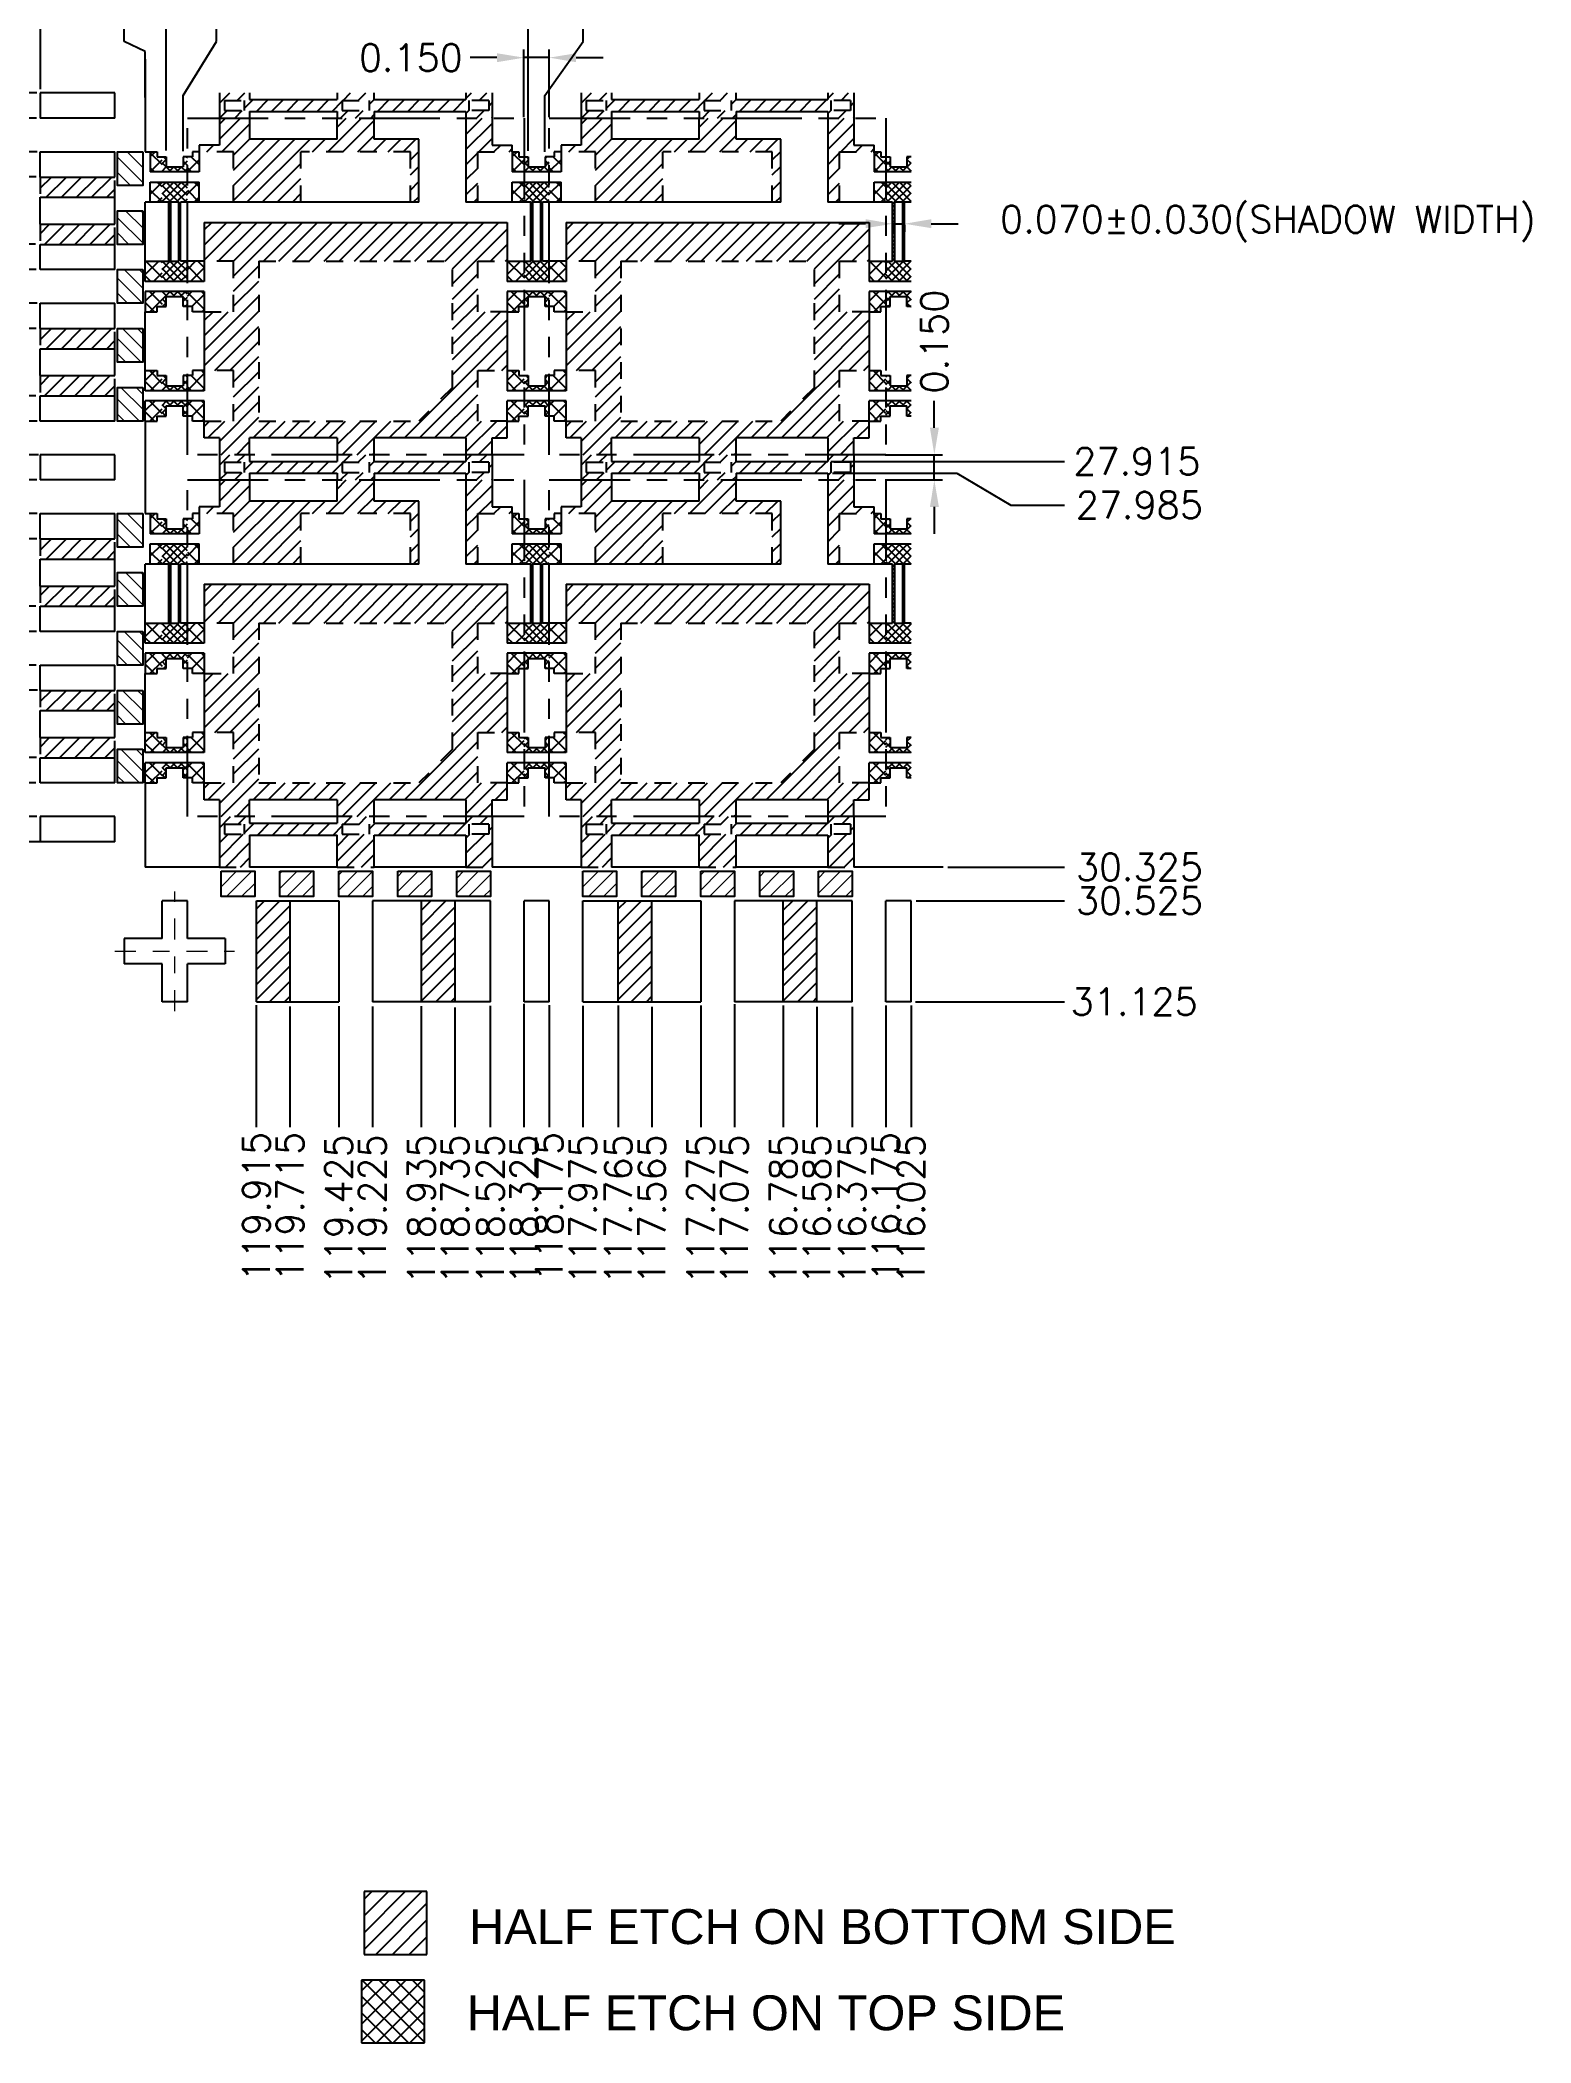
# Model space of a CAD drawing. Extents: x -31 to 92, y -5 to 32.
# Drawn here: x -29.59 to -20.73, y -4.88 to 7.02 of the extents above; entities that cross this region are included whole.
import ezdxf
from ezdxf.enums import TextEntityAlignment as Align

# ---------------------------------------------------------------- set-up
doc = ezdxf.new("R2010")
doc.units = 0
for name, pattern in [('ACAD_ISO09W100', [45, 24, -3, 6, -3, 6, -3]), ('CENTER', [2, 1.25, -0.25, 0.25, -0.25]), ('HIDDEN', [0.375, 0.25, -0.125])]:
    doc.linetypes.add(name, pattern=pattern)
for name, color, linetype in [('2', 7, 'Continuous'), ('dimension', 3, 'Continuous'), ('Etched Area', 4, 'Continuous'), ('Hidden', 4, 'HIDDEN'), ('PKG Line', 2, 'ACAD_ISO09W100'), ('Text', 7, 'Continuous')]:
    doc.layers.add(name, color=color, linetype=linetype)
doc.layers.add('Center', color=1, linetype='CENTER', lineweight=0)
doc.layers.add('DIM', color=4, linetype='Continuous', lineweight=18)
doc.styles.add('SIMPLEX', font='SIMPLEX')
doc.styles.get("Standard").update_dxf_attribs({"font": 'arial.ttf'})
doc.dimstyles.new('0.16', dxfattribs={"dimscale": 0.16, "dimtxt": 1, "dimasz": 1, "dimexe": 0.3, "dimexo": 0.3, "dimgap": 0.3, "dimtad": 0, "dimdec": 3, "dimzin": 1, "dimdsep": 46, "dimtxsty": 'SIMPLEX', "dimcen": 0, "dimclrd": 256, "dimclre": 256, "dimclrt": 7, "dimadec": 0, "dimazin": 1, "dimtm": 1.25, "dimtfac": 1, "dimtdec": 3, "dimtmove": 0, "dimatfit": 0, "dimfxl": 0.0072, "dimtolj": 1, "dimtzin": 0, "dimlwd": -1, "dimlwe": -1, "dimarcsym": 1})
pattern_1 = [(45, (512.1009, 192.651176), (-0.0449012806, 0.0449012806), [])]
pattern_2 = [(45, (-293.53363, 42.990105), (-0.04490128, 0.04490128), [])]
pattern_3 = [(135, (-293.53363, 42.990105), (-0.04490128, -0.04490128), [])]
pattern_4 = [(45, (-295.73363, 42.990105), (-0.04490128, 0.04490128), [])]
pattern_5 = [(135, (-295.73363, 42.990105), (-0.04490128, -0.04490128), [])]
pattern_6 = [(45, (-291.38363, 42.990105), (-0.04490128, 0.04490128), [])]
pattern_7 = [(135, (-291.38363, 42.990105), (-0.04490128, -0.04490128), [])]
pattern_8 = [(45, (-293.58363, 42.990105), (-0.04490128, 0.04490128), [])]
pattern_9 = [(135, (-293.58363, 42.990105), (-0.04490128, -0.04490128), [])]
pattern_10 = [(45, (-291.38363, 45.140105), (-0.04490128, 0.04490128), [])]
pattern_11 = [(135, (-291.38363, 45.140105), (-0.04490128, -0.04490128), [])]
pattern_12 = [(45, (-293.58363, 45.140105), (-0.04490128, 0.04490128), [])]
pattern_13 = [(135, (-293.58363, 45.140105), (-0.04490128, -0.04490128), [])]
pattern_14 = [(45, (-293.53363, 45.140105), (-0.04490128, 0.04490128), [])]
pattern_15 = [(135, (-293.53363, 45.140105), (-0.04490128, -0.04490128), [])]
pattern_16 = [(45, (-295.73363, 45.140105), (-0.04490128, 0.04490128), [])]
pattern_17 = [(135, (-295.73363, 45.140105), (-0.04490128, -0.04490128), [])]
pattern_18 = [(45, (84.982852, 13.05023), (-0.02245064, 0.02245064), [])]
pattern_19 = [(45, (-295.68363, 42.990105), (-0.04490128, 0.04490128), [])]
pattern_20 = [(135, (-295.68363, 42.990105), (-0.04490128, -0.04490128), [])]
pattern_21 = [(45, (-295.68363, 45.140105), (-0.04490128, 0.04490128), [])]
pattern_22 = [(135, (-295.68363, 45.140105), (-0.04490128, -0.04490128), [])]
pattern_23 = [(45, (509.9509, 193.481176), (-0.0449012806, 0.0449012806), [])]
pattern_24 = [(45, (512.1009, 193.481176), (-0.0449012806, 0.0449012806), [])]
pattern_25 = [(135, (84.982852, 13.05023), (-0.02245064, -0.02245064), [])]
pattern_26 = [(45, (83.90785, 13.05023), (-0.04490128, 0.04490128), [])]
pattern_27 = [(45, (83.90785, 13.95023), (-0.04490128, 0.04490128), [])]
pattern_28 = [(45, (83.90785, 15.20023), (-0.04490128, 0.04490128), [])]
pattern_29 = [(45, (83.90785, 16.10023), (-0.04490128, 0.04490128), [])]
pattern_30 = [(225, (292.64903, -115.61728), (0.044901281, -0.044901281), [])]
pattern_31 = [(135, (-146.684186, -316.95501), (-0.044901281, -0.044901281), [])]
pattern_32 = [(225, (294.79903, -115.61728), (0.044901281, -0.044901281), [])]
pattern_33 = [(135, (-146.684186, -314.80501), (-0.044901281, -0.044901281), [])]

msp = doc.modelspace()

# ---------------------------------------------------------------- texts
at = {"layer": 'Text'}
for s, p in [('HALF ETCH ON BOTTOM SIDE', (-27.0431, -4.1849)), ('HALF ETCH ON TOP SIDE', (-27.0573, -4.6969))]:
    msp.add_text(s, height=0.207284, dxfattribs=at).set_placement(p, align=Align.MIDDLE_LEFT)

# ---------------------------------------------------------------- blocks, each defined once
blk = doc.blocks.new('*D52')
at = {"layer": 'Defpoints', "color": 0, "transparency": 16777216}
for p in [(2717.85, 1791.782), (2718.19, 1791.782), (2717.85, 1791.632)]:
    blk.add_point(p, dxfattribs=at)
at = {"layer": 'dimension', "transparency": 16777216}
for p, q in [((2718.19, 1791.942), (2718.19, 1792.102)), ((2717.898, 1791.782), (2718.238, 1791.782)), ((2718.19, 1791.632), (2718.19, 1791.782)), ((2717.898, 1791.632), (2718.238, 1791.632)), ((2718.19, 1791.472), (2718.19, 1791.312))]:
    blk.add_line(p, q, dxfattribs=at)
for points in [[(2718.164, 1791.942), (2718.217, 1791.942), (2718.19, 1791.782)], [(2718.164, 1791.472), (2718.217, 1791.472), (2718.19, 1791.632)]]:
    blk.add_solid(points, dxfattribs=at)
at = {"layer": 'dimension', "color": 7, "transparency": 16777216, "insert": (2718.19, 1792.454), "char_height": 0.16, "attachment_point": 5, "rotation": 90, "style": 'SIMPLEX'}
blk.add_mtext('\\A1;0.150', dxfattribs=at)
blk = doc.blocks.new('*D53')
at = {"layer": 'Defpoints', "color": 0, "transparency": 16777216}
for p in [(2715.902, 1794.141), (2715.752, 1793.739), (2715.902, 1793.739)]:
    blk.add_point(p, dxfattribs=at)
at = {"layer": 'dimension', "transparency": 16777216}
for p, q in [((2715.592, 1794.141), (2715.432, 1794.141)), ((2715.752, 1793.787), (2715.752, 1794.189)), ((2715.902, 1794.141), (2715.752, 1794.141)), ((2715.902, 1793.787), (2715.902, 1794.189)), ((2716.062, 1794.141), (2716.222, 1794.141))]:
    blk.add_line(p, q, dxfattribs=at)
for points in [[(2715.592, 1794.167), (2715.592, 1794.114), (2715.752, 1794.141)], [(2716.062, 1794.167), (2716.062, 1794.114), (2715.902, 1794.141)]]:
    blk.add_solid(points, dxfattribs=at)
at = {"layer": 'dimension', "color": 7, "transparency": 16777216, "insert": (2715.08, 1794.141), "char_height": 0.16, "attachment_point": 5, "style": 'SIMPLEX'}
blk.add_mtext('\\A1;0.150', dxfattribs=at)
blk = doc.blocks.new('*D54')
at = {"layer": 'Defpoints', "color": 0, "transparency": 16777216}
for p in [(2717.942, 1793.196), (2718.012, 1793.196), (2718.012, 1793.154)]:
    blk.add_point(p, dxfattribs=at)
at = {"layer": 'dimension', "transparency": 16777216}
for p, q in [((2717.782, 1793.154), (2717.622, 1793.154)), ((2717.942, 1793.154), (2718.012, 1793.154)), ((2717.942, 1793.148), (2717.942, 1793.106)), ((2718.012, 1793.148), (2718.012, 1793.106)), ((2718.172, 1793.154), (2718.332, 1793.154))]:
    blk.add_line(p, q, dxfattribs=at)
for points in [[(2717.782, 1793.181), (2717.782, 1793.128), (2717.942, 1793.154)], [(2718.172, 1793.181), (2718.172, 1793.128), (2718.012, 1793.154)]]:
    blk.add_solid(points, dxfattribs=at)
at = {"layer": 'dimension', "color": 7, "transparency": 16777216, "insert": (2720.171, 1793.154), "char_height": 0.16, "attachment_point": 5, "style": 'SIMPLEX'}
blk.add_mtext('\\A1;0.070±0.030(SHADOW WIDTH)', dxfattribs=at)
blk = doc.blocks.new('*D0')
at = {"layer": 'Defpoints', "color": 0, "transparency": 16777216}
for p in [(2834.077, 1819.657), (2712.145, 1789.482), (2713.126, 1789.482)]:
    blk.add_point(p, dxfattribs=at)
at = {"layer": 'dimension', "transparency": 16777216}
blk.add_line((2713.078, 1789.482), (2712.145, 1789.482), dxfattribs=at)
at = {"layer": 'dimension', "color": 7, "transparency": 16777216, "insert": (2711.716, 1789.482), "char_height": 0.16, "attachment_point": 5, "style": 'SIMPLEX'}
blk.add_mtext('\\A1;30.175', dxfattribs=at)
blk = doc.blocks.new('*D1')
at = {"layer": 'Defpoints', "color": 0, "transparency": 16777216}
for p in [(2834.077, 1819.657), (2714.162, 1788.559), (2714.162, 1787.787)]:
    blk.add_point(p, dxfattribs=at)
at = {"layer": 'dimension', "transparency": 16777216}
blk.add_line((2714.162, 1788.511), (2714.162, 1787.787), dxfattribs=at)
at = {"layer": 'dimension', "color": 7, "transparency": 16777216, "insert": (2714.162, 1787.313), "char_height": 0.16, "attachment_point": 5, "rotation": 90, "style": 'SIMPLEX'}
blk.add_mtext('\\A1;119.915', dxfattribs=at)
blk = doc.blocks.new('*D2')
at = {"layer": 'Defpoints', "color": 0, "transparency": 16777216}
for p in [(2834.077, 1819.657), (2718.034, 1789.132), (2718.964, 1789.132)]:
    blk.add_point(p, dxfattribs=at)
at = {"layer": 'dimension', "transparency": 16777216}
blk.add_line((2718.082, 1789.132), (2718.964, 1789.132), dxfattribs=at)
at = {"layer": 'dimension', "color": 7, "transparency": 16777216, "insert": (2719.408, 1789.132), "char_height": 0.16, "attachment_point": 5, "style": 'SIMPLEX'}
blk.add_mtext('\\A1;30.525', dxfattribs=at)
blk = doc.blocks.new('*D3')
at = {"layer": 'Defpoints', "color": 0, "transparency": 16777216}
for p in [(2834.077, 1819.657), (2712.88, 1794.557), (2712.88, 1793.905)]:
    blk.add_point(p, dxfattribs=at)
at = {"layer": 'dimension', "transparency": 16777216}
blk.add_line((2712.88, 1793.953), (2712.88, 1794.557), dxfattribs=at)
at = {"layer": 'dimension', "color": 7, "transparency": 16777216, "insert": (2712.88, 1795.031), "char_height": 0.16, "attachment_point": 5, "rotation": 90, "style": 'SIMPLEX'}
blk.add_mtext('\\A1;121.198', dxfattribs=at)
blk = doc.blocks.new('*D4')
at = {"layer": 'Defpoints', "color": 0, "transparency": 16777216}
for p in [(2834.077, 1819.657), (2712.145, 1789.632), (2712.906, 1789.632)]:
    blk.add_point(p, dxfattribs=at)
at = {"layer": 'dimension', "transparency": 16777216}
blk.add_line((2712.858, 1789.632), (2712.145, 1789.632), dxfattribs=at)
at = {"layer": 'dimension', "color": 7, "transparency": 16777216, "insert": (2711.701, 1789.632), "char_height": 0.16, "attachment_point": 5, "style": 'SIMPLEX'}
blk.add_mtext('\\A1;30.025', dxfattribs=at)
blk = doc.blocks.new('*D5')
at = {"layer": 'Defpoints', "color": 0, "transparency": 16777216}
for p in [(2834.077, 1819.657), (2712.145, 1789.832), (2712.901, 1789.832)]:
    blk.add_point(p, dxfattribs=at)
at = {"layer": 'dimension', "transparency": 16777216}
blk.add_line((2712.853, 1789.832), (2712.145, 1789.832), dxfattribs=at)
at = {"layer": 'dimension', "color": 7, "transparency": 16777216, "insert": (2711.701, 1789.832), "char_height": 0.16, "attachment_point": 5, "style": 'SIMPLEX'}
blk.add_mtext('\\A1;29.825', dxfattribs=at)
blk = doc.blocks.new('*D6')
at = {"layer": 'Defpoints', "color": 0, "transparency": 16777216}
for p in [(2834.077, 1819.657), (2712.145, 1790.042), (2712.905, 1789.982)]:
    blk.add_point(p, dxfattribs=at)
at = {"layer": 'dimension', "transparency": 16777216}
for p, q in [((2712.465, 1790.042), (2712.145, 1790.042)), ((2712.585, 1789.982), (2712.465, 1790.042)), ((2712.857, 1789.982), (2712.585, 1789.982))]:
    blk.add_line(p, q, dxfattribs=at)
at = {"layer": 'dimension', "color": 7, "transparency": 16777216, "insert": (2711.701, 1790.042), "char_height": 0.16, "attachment_point": 5, "style": 'SIMPLEX'}
blk.add_mtext('\\A1;29.675', dxfattribs=at)
blk = doc.blocks.new('*D7')
at = {"layer": 'Defpoints', "color": 0, "transparency": 16777216}
for p in [(2834.077, 1819.657), (2712.91, 1790.382), (2712.145, 1790.242)]:
    blk.add_point(p, dxfattribs=at)
at = {"layer": 'dimension', "transparency": 16777216}
for p, q in [((2712.59, 1790.382), (2712.465, 1790.242)), ((2712.862, 1790.382), (2712.59, 1790.382)), ((2712.465, 1790.242), (2712.145, 1790.242))]:
    blk.add_line(p, q, dxfattribs=at)
at = {"layer": 'dimension', "color": 7, "transparency": 16777216, "insert": (2711.701, 1790.242), "char_height": 0.16, "attachment_point": 5, "style": 'SIMPLEX'}
blk.add_mtext('\\A1;29.275', dxfattribs=at)
blk = doc.blocks.new('*D8')
at = {"layer": 'Defpoints', "color": 0, "transparency": 16777216}
for p in [(2834.077, 1819.657), (2712.145, 1790.532), (2712.903, 1790.532)]:
    blk.add_point(p, dxfattribs=at)
at = {"layer": 'dimension', "transparency": 16777216}
blk.add_line((2712.855, 1790.532), (2712.145, 1790.532), dxfattribs=at)
at = {"layer": 'dimension', "color": 7, "transparency": 16777216, "insert": (2711.716, 1790.532), "char_height": 0.16, "attachment_point": 5, "style": 'SIMPLEX'}
blk.add_mtext('\\A1;29.125', dxfattribs=at)
blk = doc.blocks.new('*D9')
at = {"layer": 'Defpoints', "color": 0, "transparency": 16777216}
for p in [(2834.077, 1819.657), (2712.145, 1790.732), (2712.904, 1790.732)]:
    blk.add_point(p, dxfattribs=at)
at = {"layer": 'dimension', "transparency": 16777216}
blk.add_line((2712.856, 1790.732), (2712.145, 1790.732), dxfattribs=at)
at = {"layer": 'dimension', "color": 7, "transparency": 16777216, "insert": (2711.701, 1790.732), "char_height": 0.16, "attachment_point": 5, "style": 'SIMPLEX'}
blk.add_mtext('\\A1;28.925', dxfattribs=at)
blk = doc.blocks.new('*D10')
at = {"layer": 'Defpoints', "color": 0, "transparency": 16777216}
for p in [(2834.077, 1819.657), (2712.145, 1791.022), (2712.901, 1790.882)]:
    blk.add_point(p, dxfattribs=at)
at = {"layer": 'dimension', "transparency": 16777216}
for p, q in [((2712.465, 1791.022), (2712.145, 1791.022)), ((2712.581, 1790.882), (2712.465, 1791.022)), ((2712.853, 1790.882), (2712.581, 1790.882))]:
    blk.add_line(p, q, dxfattribs=at)
at = {"layer": 'dimension', "color": 7, "transparency": 16777216, "insert": (2711.701, 1791.022), "char_height": 0.16, "attachment_point": 5, "style": 'SIMPLEX'}
blk.add_mtext('\\A1;28.775', dxfattribs=at)
blk = doc.blocks.new('*D11')
at = {"layer": 'Defpoints', "color": 0, "transparency": 16777216}
for p in [(2834.077, 1819.657), (2712.906, 1791.282), (2712.145, 1791.222)]:
    blk.add_point(p, dxfattribs=at)
at = {"layer": 'dimension', "transparency": 16777216}
for p, q in [((2712.586, 1791.282), (2712.465, 1791.222)), ((2712.858, 1791.282), (2712.586, 1791.282)), ((2712.465, 1791.222), (2712.145, 1791.222))]:
    blk.add_line(p, q, dxfattribs=at)
at = {"layer": 'dimension', "color": 7, "transparency": 16777216, "insert": (2711.701, 1791.222), "char_height": 0.16, "attachment_point": 5, "style": 'SIMPLEX'}
blk.add_mtext('\\A1;28.375', dxfattribs=at)
blk = doc.blocks.new('*D12')
at = {"layer": 'Defpoints', "color": 0, "transparency": 16777216}
for p in [(2834.077, 1819.657), (2712.145, 1791.432), (2712.909, 1791.432)]:
    blk.add_point(p, dxfattribs=at)
at = {"layer": 'dimension', "transparency": 16777216}
blk.add_line((2712.861, 1791.432), (2712.145, 1791.432), dxfattribs=at)
at = {"layer": 'dimension', "color": 7, "transparency": 16777216, "insert": (2711.701, 1791.432), "char_height": 0.16, "attachment_point": 5, "style": 'SIMPLEX'}
blk.add_mtext('\\A1;28.225', dxfattribs=at)
blk = doc.blocks.new('*D13')
at = {"layer": 'Defpoints', "color": 0, "transparency": 16777216}
for p in [(2834.077, 1819.657), (2712.145, 1791.632), (2712.906, 1791.632)]:
    blk.add_point(p, dxfattribs=at)
at = {"layer": 'dimension', "transparency": 16777216}
blk.add_line((2712.858, 1791.632), (2712.145, 1791.632), dxfattribs=at)
at = {"layer": 'dimension', "color": 7, "transparency": 16777216, "insert": (2711.701, 1791.632), "char_height": 0.16, "attachment_point": 5, "style": 'SIMPLEX'}
blk.add_mtext('\\A1;28.025', dxfattribs=at)
blk = doc.blocks.new('*D14')
at = {"layer": 'Defpoints', "color": 0, "transparency": 16777216}
for p in [(2834.077, 1819.657), (2712.145, 1791.782), (2712.916, 1791.782)]:
    blk.add_point(p, dxfattribs=at)
at = {"layer": 'dimension', "transparency": 16777216}
blk.add_line((2712.868, 1791.782), (2712.145, 1791.782), dxfattribs=at)
at = {"layer": 'dimension', "color": 7, "transparency": 16777216, "insert": (2711.701, 1791.782), "char_height": 0.16, "attachment_point": 5, "style": 'SIMPLEX'}
blk.add_mtext('\\A1;27.875', dxfattribs=at)
blk = doc.blocks.new('*D15')
at = {"layer": 'Defpoints', "color": 0, "transparency": 16777216}
for p in [(2834.077, 1819.657), (2712.145, 1791.982), (2712.908, 1791.982)]:
    blk.add_point(p, dxfattribs=at)
at = {"layer": 'dimension', "transparency": 16777216}
blk.add_line((2712.86, 1791.982), (2712.145, 1791.982), dxfattribs=at)
at = {"layer": 'dimension', "color": 7, "transparency": 16777216, "insert": (2711.701, 1791.982), "char_height": 0.16, "attachment_point": 5, "style": 'SIMPLEX'}
blk.add_mtext('\\A1;27.675', dxfattribs=at)
blk = doc.blocks.new('*D16')
at = {"layer": 'Defpoints', "color": 0, "transparency": 16777216}
for p in [(2834.077, 1819.657), (2712.145, 1792.192), (2712.9, 1792.132)]:
    blk.add_point(p, dxfattribs=at)
at = {"layer": 'dimension', "transparency": 16777216}
for p, q in [((2712.465, 1792.192), (2712.145, 1792.192)), ((2712.58, 1792.132), (2712.465, 1792.192)), ((2712.852, 1792.132), (2712.58, 1792.132))]:
    blk.add_line(p, q, dxfattribs=at)
at = {"layer": 'dimension', "color": 7, "transparency": 16777216, "insert": (2711.701, 1792.192), "char_height": 0.16, "attachment_point": 5, "style": 'SIMPLEX'}
blk.add_mtext('\\A1;27.525', dxfattribs=at)
blk = doc.blocks.new('*D17')
at = {"layer": 'Defpoints', "color": 0, "transparency": 16777216}
for p in [(2834.077, 1819.657), (2712.903, 1792.532), (2712.145, 1792.392)]:
    blk.add_point(p, dxfattribs=at)
at = {"layer": 'dimension', "transparency": 16777216}
for p, q in [((2712.583, 1792.532), (2712.465, 1792.392)), ((2712.855, 1792.532), (2712.583, 1792.532)), ((2712.465, 1792.392), (2712.145, 1792.392))]:
    blk.add_line(p, q, dxfattribs=at)
at = {"layer": 'dimension', "color": 7, "transparency": 16777216, "insert": (2711.716, 1792.392), "char_height": 0.16, "attachment_point": 5, "style": 'SIMPLEX'}
blk.add_mtext('\\A1;27.125', dxfattribs=at)
blk = doc.blocks.new('*D18')
at = {"layer": 'Defpoints', "color": 0, "transparency": 16777216}
for p in [(2834.077, 1819.657), (2712.145, 1792.682), (2712.909, 1792.682)]:
    blk.add_point(p, dxfattribs=at)
at = {"layer": 'dimension', "transparency": 16777216}
blk.add_line((2712.861, 1792.682), (2712.145, 1792.682), dxfattribs=at)
at = {"layer": 'dimension', "color": 7, "transparency": 16777216, "insert": (2711.701, 1792.682), "char_height": 0.16, "attachment_point": 5, "style": 'SIMPLEX'}
blk.add_mtext('\\A1;26.975', dxfattribs=at)
blk = doc.blocks.new('*D19')
at = {"layer": 'Defpoints', "color": 0, "transparency": 16777216}
for p in [(2834.077, 1819.657), (2712.145, 1792.882), (2712.902, 1792.882)]:
    blk.add_point(p, dxfattribs=at)
at = {"layer": 'dimension', "transparency": 16777216}
blk.add_line((2712.854, 1792.882), (2712.145, 1792.882), dxfattribs=at)
at = {"layer": 'dimension', "color": 7, "transparency": 16777216, "insert": (2711.701, 1792.882), "char_height": 0.16, "attachment_point": 5, "style": 'SIMPLEX'}
blk.add_mtext('\\A1;26.775', dxfattribs=at)
blk = doc.blocks.new('*D20')
at = {"layer": 'Defpoints', "color": 0, "transparency": 16777216}
for p in [(2834.077, 1819.657), (2712.145, 1793.172), (2712.899, 1793.032)]:
    blk.add_point(p, dxfattribs=at)
at = {"layer": 'dimension', "transparency": 16777216}
for p, q in [((2712.465, 1793.172), (2712.145, 1793.172)), ((2712.579, 1793.032), (2712.465, 1793.172)), ((2712.851, 1793.032), (2712.579, 1793.032))]:
    blk.add_line(p, q, dxfattribs=at)
at = {"layer": 'dimension', "color": 7, "transparency": 16777216, "insert": (2711.701, 1793.172), "char_height": 0.16, "attachment_point": 5, "style": 'SIMPLEX'}
blk.add_mtext('\\A1;26.625', dxfattribs=at)
blk = doc.blocks.new('*D21')
at = {"layer": 'Defpoints', "color": 0, "transparency": 16777216}
for p in [(2834.077, 1819.657), (2712.145, 1793.372), (2712.902, 1793.432)]:
    blk.add_point(p, dxfattribs=at)
at = {"layer": 'dimension', "transparency": 16777216}
for p, q in [((2712.465, 1793.372), (2712.145, 1793.372)), ((2712.582, 1793.432), (2712.465, 1793.372)), ((2712.854, 1793.432), (2712.582, 1793.432))]:
    blk.add_line(p, q, dxfattribs=at)
at = {"layer": 'dimension', "color": 7, "transparency": 16777216, "insert": (2711.701, 1793.372), "char_height": 0.16, "attachment_point": 5, "style": 'SIMPLEX'}
blk.add_mtext('\\A1;26.225', dxfattribs=at)
blk = doc.blocks.new('*D22')
at = {"layer": 'Defpoints', "color": 0, "transparency": 16777216}
for p in [(2834.077, 1819.657), (2712.145, 1793.582), (2712.908, 1793.582)]:
    blk.add_point(p, dxfattribs=at)
at = {"layer": 'dimension', "transparency": 16777216}
blk.add_line((2712.86, 1793.582), (2712.145, 1793.582), dxfattribs=at)
at = {"layer": 'dimension', "color": 7, "transparency": 16777216, "insert": (2711.701, 1793.582), "char_height": 0.16, "attachment_point": 5, "style": 'SIMPLEX'}
blk.add_mtext('\\A1;26.075', dxfattribs=at)
blk = doc.blocks.new('*D23')
at = {"layer": 'Defpoints', "color": 0, "transparency": 16777216}
for p in [(2834.077, 1819.657), (2712.145, 1793.932), (2712.906, 1793.932)]:
    blk.add_point(p, dxfattribs=at)
at = {"layer": 'dimension', "transparency": 16777216}
blk.add_line((2712.858, 1793.932), (2712.145, 1793.932), dxfattribs=at)
at = {"layer": 'dimension', "color": 7, "transparency": 16777216, "insert": (2711.701, 1793.932), "char_height": 0.16, "attachment_point": 5, "style": 'SIMPLEX'}
blk.add_mtext('\\A1;25.725', dxfattribs=at)
blk = doc.blocks.new('*D24')
at = {"layer": 'Defpoints', "color": 0, "transparency": 16777216}
for p in [(2834.077, 1819.657), (2712.145, 1793.782), (2712.905, 1793.782)]:
    blk.add_point(p, dxfattribs=at)
at = {"layer": 'dimension', "transparency": 16777216}
blk.add_line((2712.857, 1793.782), (2712.145, 1793.782), dxfattribs=at)
at = {"layer": 'dimension', "color": 7, "transparency": 16777216, "insert": (2711.701, 1793.782), "char_height": 0.16, "attachment_point": 5, "style": 'SIMPLEX'}
blk.add_mtext('\\A1;25.875', dxfattribs=at)
blk = doc.blocks.new('*D25')
at = {"layer": 'Defpoints', "color": 0, "transparency": 16777216}
for p in [(2834.077, 1819.657), (2713.377, 1794.557), (2713.502, 1793.857)]:
    blk.add_point(p, dxfattribs=at)
at = {"layer": 'dimension', "transparency": 16777216}
for p, q in [((2713.377, 1794.237), (2713.377, 1794.557)), ((2713.502, 1794.177), (2713.377, 1794.237)), ((2713.502, 1793.905), (2713.502, 1794.177))]:
    blk.add_line(p, q, dxfattribs=at)
at = {"layer": 'dimension', "color": 7, "transparency": 16777216, "insert": (2713.377, 1795.062), "char_height": 0.16, "attachment_point": 5, "rotation": 90, "style": 'SIMPLEX'}
blk.add_mtext('\\A1;120.575', dxfattribs=at)
blk = doc.blocks.new('*D26')
at = {"layer": 'Defpoints', "color": 0, "transparency": 16777216}
for p in [(2834.077, 1819.657), (2713.627, 1794.557), (2713.627, 1793.541)]:
    blk.add_point(p, dxfattribs=at)
at = {"layer": 'dimension', "transparency": 16777216}
blk.add_line((2713.627, 1793.589), (2713.627, 1794.557), dxfattribs=at)
at = {"layer": 'dimension', "color": 7, "transparency": 16777216, "insert": (2713.627, 1795.062), "char_height": 0.16, "attachment_point": 5, "rotation": 90, "style": 'SIMPLEX'}
blk.add_mtext('\\A1;120.450', dxfattribs=at)
blk = doc.blocks.new('*D27')
at = {"layer": 'Defpoints', "color": 0, "transparency": 16777216}
for p in [(2834.077, 1819.657), (2713.925, 1794.557), (2713.727, 1793.538)]:
    blk.add_point(p, dxfattribs=at)
at = {"layer": 'dimension', "transparency": 16777216}
for p, q in [((2713.925, 1794.237), (2713.925, 1794.557)), ((2713.727, 1793.917), (2713.925, 1794.237)), ((2713.727, 1793.586), (2713.727, 1793.917))]:
    blk.add_line(p, q, dxfattribs=at)
at = {"layer": 'dimension', "color": 7, "transparency": 16777216, "insert": (2713.925, 1795.062), "char_height": 0.16, "attachment_point": 5, "rotation": 90, "style": 'SIMPLEX'}
blk.add_mtext('\\A1;120.350', dxfattribs=at)
blk = doc.blocks.new('*D28')
at = {"layer": 'Defpoints', "color": 0, "transparency": 16777216}
for p in [(2834.077, 1819.657), (2715.777, 1794.557), (2715.777, 1793.54)]:
    blk.add_point(p, dxfattribs=at)
at = {"layer": 'dimension', "transparency": 16777216}
blk.add_line((2715.777, 1793.588), (2715.777, 1794.557), dxfattribs=at)
at = {"layer": 'dimension', "color": 7, "transparency": 16777216, "insert": (2715.777, 1795.047), "char_height": 0.16, "attachment_point": 5, "rotation": 90, "style": 'SIMPLEX'}
blk.add_mtext('\\A1;118.300', dxfattribs=at)
blk = doc.blocks.new('*D29')
at = {"layer": 'Defpoints', "color": 0, "transparency": 16777216}
for p in [(2834.077, 1819.657), (2716.103, 1794.557), (2715.877, 1793.534)]:
    blk.add_point(p, dxfattribs=at)
at = {"layer": 'dimension', "transparency": 16777216}
for p, q in [((2716.103, 1794.237), (2716.103, 1794.557)), ((2715.877, 1793.917), (2716.103, 1794.237)), ((2715.877, 1793.582), (2715.877, 1793.917))]:
    blk.add_line(p, q, dxfattribs=at)
at = {"layer": 'dimension', "color": 7, "transparency": 16777216, "insert": (2716.103, 1795.047), "char_height": 0.16, "attachment_point": 5, "rotation": 90, "style": 'SIMPLEX'}
blk.add_mtext('\\A1;118.200', dxfattribs=at)
blk = doc.blocks.new('*D30')
at = {"layer": 'Defpoints', "color": 0, "transparency": 16777216}
for p in [(2834.077, 1819.657), (2714.362, 1788.551), (2714.362, 1787.787)]:
    blk.add_point(p, dxfattribs=at)
at = {"layer": 'dimension', "transparency": 16777216}
blk.add_line((2714.362, 1788.503), (2714.362, 1787.787), dxfattribs=at)
at = {"layer": 'dimension', "color": 7, "transparency": 16777216, "insert": (2714.362, 1787.313), "char_height": 0.16, "attachment_point": 5, "rotation": 90, "style": 'SIMPLEX'}
blk.add_mtext('\\A1;119.715', dxfattribs=at)
blk = doc.blocks.new('*D31')
at = {"layer": 'Defpoints', "color": 0, "transparency": 16777216}
for p in [(2834.077, 1819.657), (2714.652, 1788.553), (2714.652, 1787.787)]:
    blk.add_point(p, dxfattribs=at)
at = {"layer": 'dimension', "transparency": 16777216}
blk.add_line((2714.652, 1788.505), (2714.652, 1787.787), dxfattribs=at)
at = {"layer": 'dimension', "color": 7, "transparency": 16777216, "insert": (2714.652, 1787.298), "char_height": 0.16, "attachment_point": 5, "rotation": 90, "style": 'SIMPLEX'}
blk.add_mtext('\\A1;119.425', dxfattribs=at)
blk = doc.blocks.new('*D32')
at = {"layer": 'Defpoints', "color": 0, "transparency": 16777216}
for p in [(2834.077, 1819.657), (2714.852, 1788.552), (2714.852, 1787.787)]:
    blk.add_point(p, dxfattribs=at)
at = {"layer": 'dimension', "transparency": 16777216}
blk.add_line((2714.852, 1788.504), (2714.852, 1787.787), dxfattribs=at)
at = {"layer": 'dimension', "color": 7, "transparency": 16777216, "insert": (2714.852, 1787.298), "char_height": 0.16, "attachment_point": 5, "rotation": 90, "style": 'SIMPLEX'}
blk.add_mtext('\\A1;119.225', dxfattribs=at)
blk = doc.blocks.new('*D33')
at = {"layer": 'Defpoints', "color": 0, "transparency": 16777216}
for p in [(2834.077, 1819.657), (2715.142, 1788.554), (2715.142, 1787.787)]:
    blk.add_point(p, dxfattribs=at)
at = {"layer": 'dimension', "transparency": 16777216}
blk.add_line((2715.142, 1788.506), (2715.142, 1787.787), dxfattribs=at)
at = {"layer": 'dimension', "color": 7, "transparency": 16777216, "insert": (2715.142, 1787.298), "char_height": 0.16, "attachment_point": 5, "rotation": 90, "style": 'SIMPLEX'}
blk.add_mtext('\\A1;118.935', dxfattribs=at)
blk = doc.blocks.new('*D34')
at = {"layer": 'Defpoints', "color": 0, "transparency": 16777216}
for p in [(2834.077, 1819.657), (2715.342, 1788.546), (2715.342, 1787.787)]:
    blk.add_point(p, dxfattribs=at)
at = {"layer": 'dimension', "transparency": 16777216}
blk.add_line((2715.342, 1788.498), (2715.342, 1787.787), dxfattribs=at)
at = {"layer": 'dimension', "color": 7, "transparency": 16777216, "insert": (2715.342, 1787.298), "char_height": 0.16, "attachment_point": 5, "rotation": 90, "style": 'SIMPLEX'}
blk.add_mtext('\\A1;118.735', dxfattribs=at)
blk = doc.blocks.new('*D35')
at = {"layer": 'Defpoints', "color": 0, "transparency": 16777216}
for p in [(2834.077, 1819.657), (2715.552, 1788.556), (2715.552, 1787.787)]:
    blk.add_point(p, dxfattribs=at)
at = {"layer": 'dimension', "transparency": 16777216}
blk.add_line((2715.552, 1788.508), (2715.552, 1787.787), dxfattribs=at)
at = {"layer": 'dimension', "color": 7, "transparency": 16777216, "insert": (2715.552, 1787.298), "char_height": 0.16, "attachment_point": 5, "rotation": 90, "style": 'SIMPLEX'}
blk.add_mtext('\\A1;118.525', dxfattribs=at)
blk = doc.blocks.new('*D36')
at = {"layer": 'Defpoints', "color": 0, "transparency": 16777216}
for p in [(2834.077, 1819.657), (2715.752, 1788.567), (2715.752, 1787.787)]:
    blk.add_point(p, dxfattribs=at)
at = {"layer": 'dimension', "transparency": 16777216}
blk.add_line((2715.752, 1788.519), (2715.752, 1787.787), dxfattribs=at)
at = {"layer": 'dimension', "color": 7, "transparency": 16777216, "insert": (2715.752, 1787.298), "char_height": 0.16, "attachment_point": 5, "rotation": 90, "style": 'SIMPLEX'}
blk.add_mtext('\\A1;118.325', dxfattribs=at)
blk = doc.blocks.new('*D37')
at = {"layer": 'Defpoints', "color": 0, "transparency": 16777216}
for p in [(2834.077, 1819.657), (2715.902, 1788.56), (2715.902, 1787.787)]:
    blk.add_point(p, dxfattribs=at)
at = {"layer": 'dimension', "transparency": 16777216}
blk.add_line((2715.902, 1788.512), (2715.902, 1787.787), dxfattribs=at)
at = {"layer": 'dimension', "color": 7, "transparency": 16777216, "insert": (2715.902, 1787.313), "char_height": 0.16, "attachment_point": 5, "rotation": 90, "style": 'SIMPLEX'}
blk.add_mtext('\\A1;118.175', dxfattribs=at)
blk = doc.blocks.new('*D38')
at = {"layer": 'Defpoints', "color": 0, "transparency": 16777216}
for p in [(2834.077, 1819.657), (2716.102, 1788.556), (2716.102, 1787.787)]:
    blk.add_point(p, dxfattribs=at)
at = {"layer": 'dimension', "transparency": 16777216}
blk.add_line((2716.102, 1788.508), (2716.102, 1787.787), dxfattribs=at)
at = {"layer": 'dimension', "color": 7, "transparency": 16777216, "insert": (2716.102, 1787.298), "char_height": 0.16, "attachment_point": 5, "rotation": 90, "style": 'SIMPLEX'}
blk.add_mtext('\\A1;117.975', dxfattribs=at)
blk = doc.blocks.new('*D39')
at = {"layer": 'Defpoints', "color": 0, "transparency": 16777216}
for p in [(2834.077, 1819.657), (2716.312, 1788.557), (2716.312, 1787.787)]:
    blk.add_point(p, dxfattribs=at)
at = {"layer": 'dimension', "transparency": 16777216}
blk.add_line((2716.312, 1788.509), (2716.312, 1787.787), dxfattribs=at)
at = {"layer": 'dimension', "color": 7, "transparency": 16777216, "insert": (2716.312, 1787.298), "char_height": 0.16, "attachment_point": 5, "rotation": 90, "style": 'SIMPLEX'}
blk.add_mtext('\\A1;117.765', dxfattribs=at)
blk = doc.blocks.new('*D40')
at = {"layer": 'Defpoints', "color": 0, "transparency": 16777216}
for p in [(2834.077, 1819.657), (2716.512, 1788.55), (2716.512, 1787.787)]:
    blk.add_point(p, dxfattribs=at)
at = {"layer": 'dimension', "transparency": 16777216}
blk.add_line((2716.512, 1788.502), (2716.512, 1787.787), dxfattribs=at)
at = {"layer": 'dimension', "color": 7, "transparency": 16777216, "insert": (2716.512, 1787.298), "char_height": 0.16, "attachment_point": 5, "rotation": 90, "style": 'SIMPLEX'}
blk.add_mtext('\\A1;117.565', dxfattribs=at)
blk = doc.blocks.new('*D41')
at = {"layer": 'Defpoints', "color": 0, "transparency": 16777216}
for p in [(2834.077, 1819.657), (2716.802, 1788.558), (2716.802, 1787.787)]:
    blk.add_point(p, dxfattribs=at)
at = {"layer": 'dimension', "transparency": 16777216}
blk.add_line((2716.802, 1788.51), (2716.802, 1787.787), dxfattribs=at)
at = {"layer": 'dimension', "color": 7, "transparency": 16777216, "insert": (2716.802, 1787.298), "char_height": 0.16, "attachment_point": 5, "rotation": 90, "style": 'SIMPLEX'}
blk.add_mtext('\\A1;117.275', dxfattribs=at)
blk = doc.blocks.new('*D42')
at = {"layer": 'Defpoints', "color": 0, "transparency": 16777216}
for p in [(2834.077, 1819.657), (2717.002, 1788.566), (2717.002, 1787.787)]:
    blk.add_point(p, dxfattribs=at)
at = {"layer": 'dimension', "transparency": 16777216}
blk.add_line((2717.002, 1788.518), (2717.002, 1787.787), dxfattribs=at)
at = {"layer": 'dimension', "color": 7, "transparency": 16777216, "insert": (2717.002, 1787.298), "char_height": 0.16, "attachment_point": 5, "rotation": 90, "style": 'SIMPLEX'}
blk.add_mtext('\\A1;117.075', dxfattribs=at)
blk = doc.blocks.new('*D43')
at = {"layer": 'Defpoints', "color": 0, "transparency": 16777216}
for p in [(2834.077, 1819.657), (2717.292, 1788.557), (2717.292, 1787.787)]:
    blk.add_point(p, dxfattribs=at)
at = {"layer": 'dimension', "transparency": 16777216}
blk.add_line((2717.292, 1788.509), (2717.292, 1787.787), dxfattribs=at)
at = {"layer": 'dimension', "color": 7, "transparency": 16777216, "insert": (2717.292, 1787.298), "char_height": 0.16, "attachment_point": 5, "rotation": 90, "style": 'SIMPLEX'}
blk.add_mtext('\\A1;116.785', dxfattribs=at)
blk = doc.blocks.new('*D44')
at = {"layer": 'Defpoints', "color": 0, "transparency": 16777216}
for p in [(2834.077, 1819.657), (2717.492, 1788.55), (2717.492, 1787.787)]:
    blk.add_point(p, dxfattribs=at)
at = {"layer": 'dimension', "transparency": 16777216}
blk.add_line((2717.492, 1788.502), (2717.492, 1787.787), dxfattribs=at)
at = {"layer": 'dimension', "color": 7, "transparency": 16777216, "insert": (2717.492, 1787.298), "char_height": 0.16, "attachment_point": 5, "rotation": 90, "style": 'SIMPLEX'}
blk.add_mtext('\\A1;116.585', dxfattribs=at)
blk = doc.blocks.new('*D45')
at = {"layer": 'Defpoints', "color": 0, "transparency": 16777216}
for p in [(2834.077, 1819.657), (2717.702, 1788.55), (2717.702, 1787.787)]:
    blk.add_point(p, dxfattribs=at)
at = {"layer": 'dimension', "transparency": 16777216}
blk.add_line((2717.702, 1788.502), (2717.702, 1787.787), dxfattribs=at)
at = {"layer": 'dimension', "color": 7, "transparency": 16777216, "insert": (2717.702, 1787.298), "char_height": 0.16, "attachment_point": 5, "rotation": 90, "style": 'SIMPLEX'}
blk.add_mtext('\\A1;116.375', dxfattribs=at)
blk = doc.blocks.new('*D46')
at = {"layer": 'Defpoints', "color": 0, "transparency": 16777216}
for p in [(2834.077, 1819.657), (2717.902, 1788.557), (2717.902, 1787.787)]:
    blk.add_point(p, dxfattribs=at)
at = {"layer": 'dimension', "transparency": 16777216}
blk.add_line((2717.902, 1788.509), (2717.902, 1787.787), dxfattribs=at)
at = {"layer": 'dimension', "color": 7, "transparency": 16777216, "insert": (2717.902, 1787.313), "char_height": 0.16, "attachment_point": 5, "rotation": 90, "style": 'SIMPLEX'}
blk.add_mtext('\\A1;116.175', dxfattribs=at)
blk = doc.blocks.new('*D47')
at = {"layer": 'Defpoints', "color": 0, "transparency": 16777216}
for p in [(2834.077, 1819.657), (2718.052, 1788.557), (2718.052, 1787.787)]:
    blk.add_point(p, dxfattribs=at)
at = {"layer": 'dimension', "transparency": 16777216}
blk.add_line((2718.052, 1788.509), (2718.052, 1787.787), dxfattribs=at)
at = {"layer": 'dimension', "color": 7, "transparency": 16777216, "insert": (2718.052, 1787.298), "char_height": 0.16, "attachment_point": 5, "rotation": 90, "style": 'SIMPLEX'}
blk.add_mtext('\\A1;116.025', dxfattribs=at)
blk = doc.blocks.new('*D48')
at = {"layer": 'Defpoints', "color": 0, "transparency": 16777216}
for p in [(2834.077, 1819.657), (2718.031, 1788.532), (2718.964, 1788.532)]:
    blk.add_point(p, dxfattribs=at)
at = {"layer": 'dimension', "transparency": 16777216}
blk.add_line((2718.079, 1788.532), (2718.964, 1788.532), dxfattribs=at)
at = {"layer": 'dimension', "color": 7, "transparency": 16777216, "insert": (2719.377, 1788.532), "char_height": 0.16, "attachment_point": 5, "style": 'SIMPLEX'}
blk.add_mtext('\\A1;31.125', dxfattribs=at)
blk = doc.blocks.new('*D49')
at = {"layer": 'Defpoints', "color": 0, "transparency": 16777216}
for p in [(2834.077, 1819.657), (2718.223, 1789.332), (2718.964, 1789.332)]:
    blk.add_point(p, dxfattribs=at)
at = {"layer": 'dimension', "transparency": 16777216}
blk.add_line((2718.271, 1789.332), (2718.964, 1789.332), dxfattribs=at)
at = {"layer": 'dimension', "color": 7, "transparency": 16777216, "insert": (2719.408, 1789.332), "char_height": 0.16, "attachment_point": 5, "style": 'SIMPLEX'}
blk.add_mtext('\\A1;30.325', dxfattribs=at)
blk = doc.blocks.new('*D50')
at = {"layer": 'Defpoints', "color": 0, "transparency": 16777216}
for p in [(2834.077, 1819.657), (2717.538, 1791.672), (2718.964, 1791.483)]:
    blk.add_point(p, dxfattribs=at)
at = {"layer": 'dimension', "transparency": 16777216}
for p, q in [((2717.586, 1791.672), (2718.324, 1791.672)), ((2718.324, 1791.672), (2718.644, 1791.483)), ((2718.644, 1791.483), (2718.964, 1791.483))]:
    blk.add_line(p, q, dxfattribs=at)
at = {"layer": 'dimension', "color": 7, "transparency": 16777216, "insert": (2719.408, 1791.483), "char_height": 0.16, "attachment_point": 5, "style": 'SIMPLEX'}
blk.add_mtext('\\A1;27.985', dxfattribs=at)
blk = doc.blocks.new('*D51')
at = {"layer": 'Defpoints', "color": 0, "transparency": 16777216}
for p in [(2834.077, 1819.657), (2717.527, 1791.742), (2718.964, 1791.742)]:
    blk.add_point(p, dxfattribs=at)
at = {"layer": 'dimension', "transparency": 16777216}
blk.add_line((2717.575, 1791.742), (2718.964, 1791.742), dxfattribs=at)
at = {"layer": 'dimension', "color": 7, "transparency": 16777216, "insert": (2719.393, 1791.742), "char_height": 0.16, "attachment_point": 5, "style": 'SIMPLEX'}
blk.add_mtext('\\A1;27.915', dxfattribs=at)

# ---------------------------------------------------------------- dimensions: what is measured, and where the dimension line sits
at = {"layer": 'dimension'}
for feature_location, offset, dtype, picture, middle in [((-29.5632, 2.4105), (-0.7607, 0), 0, '*D4', (-30.7681, 2.4105)), ((-29.5679, 2.6105), (-0.756, 0), 0, '*D5', (-30.7681, 2.6105)), ((-29.5636, 2.7605), (-0.7603, 0.06), 0, '*D6', (-30.7681, 2.8205)), ((-29.559, 3.1605), (-0.7648, -0.14), 0, '*D7', (-30.7681, 3.0205)), ((-29.5645, 3.5105), (-0.7594, 0), 0, '*D9', (-30.7681, 3.5105)), ((-29.568, 3.6605), (-0.7559, 0.14), 0, '*D10', (-30.7681, 3.8005)), ((-29.5628, 4.0605), (-0.7611, -0.06), 0, '*D11', (-30.7681, 4.0005)), ((-29.56, 4.2105), (-0.7639, 0), 0, '*D12', (-30.7681, 4.2105)), ((-29.5626, 4.4105), (-0.7613, 0), 0, '*D13', (-30.7681, 4.4105)), ((-29.5528, 4.5605), (-0.7711, 0), 0, '*D14', (-30.7681, 4.5605)), ((-29.5611, 4.7605), (-0.7627, 0), 0, '*D15', (-30.7681, 4.7605)), ((-29.5693, 4.9105), (-0.7546, 0.06), 0, '*D16', (-30.7681, 4.9705)), ((-29.5598, 5.4605), (-0.7641, 0), 0, '*D18', (-30.7681, 5.4605)), ((-29.5666, 5.6605), (-0.7573, 0), 0, '*D19', (-30.7681, 5.6605)), ((-29.5702, 5.8105), (-0.7537, 0.14), 0, '*D20', (-30.7681, 5.9505)), ((-29.5666, 6.2105), (-0.7573, -0.06), 0, '*D21', (-30.7681, 6.1505)), ((-29.5613, 6.3605), (-0.7626, 0), 0, '*D22', (-30.7681, 6.3605)), ((-29.563, 6.7105), (-0.7608, 0), 0, '*D23', (-30.7681, 6.7105)), ((-29.5635, 6.5605), (-0.7604, 0), 0, '*D24', (-30.7681, 6.5605)), ((-29.3434, 2.2605), (-0.9805, 0), 0, '*D0', (-30.7528, 2.2605)), ((-29.5655, 3.3105), (-0.7583, 0), 0, '*D8', (-30.7528, 3.3105)), ((-29.5659, 5.3105), (-0.758, -0.14), 0, '*D17', (-30.7528, 5.1705)), ((-29.5891, 6.6841), (0, 0.6514), 1, '*D3', (-29.5891, 7.8102)), ((-28.9664, 6.6355), (-0.125, 0.7001), 1, '*D25', (-29.0914, 7.8407)), ((-28.8414, 6.3203), (0, 1.0153), 1, '*D26', (-28.8414, 7.8407)), ((-28.7414, 6.3172), (0.1972, 1.0183), 1, '*D27', (-28.5442, 7.8407)), ((-28.3064, 1.3375), (0, -0.7713), 1, '*D1', (-28.3064, 0.0916)), ((-28.1064, 1.3295), (0, -0.7633), 1, '*D30', (-28.1064, 0.0916)), ((-27.8164, 1.332), (0, -0.7658), 1, '*D31', (-27.8164, 0.0763)), ((-27.6164, 1.3308), (0, -0.7645), 1, '*D32', (-27.6164, 0.0763)), ((-27.3264, 1.3332), (0, -0.767), 1, '*D33', (-27.3264, 0.0763)), ((-27.1264, 1.3245), (0, -0.7583), 1, '*D34', (-27.1264, 0.0763)), ((-26.9164, 1.3346), (0, -0.7683), 1, '*D35', (-26.9164, 0.0763)), ((-26.7164, 1.3458), (0, -0.7795), 1, '*D36', (-26.7164, 0.0763)), ((-26.6914, 6.3184), (0, 1.0172), 1, '*D28', (-26.6914, 7.8254)), ((-26.5664, 1.3383), (0, -0.7721), 1, '*D37', (-26.5664, 0.0916)), ((-26.5914, 6.313), (0.2259, 1.0225), 1, '*D29', (-26.3656, 7.8254)), ((-26.3664, 1.3346), (0, -0.7684), 1, '*D38', (-26.3664, 0.0763)), ((-26.1564, 1.3359), (0, -0.7696), 1, '*D39', (-26.1564, 0.0763)), ((-25.9564, 1.3284), (0, -0.7622), 1, '*D40', (-25.9564, 0.0763)), ((-25.6664, 1.3371), (0, -0.7709), 1, '*D41', (-25.6664, 0.0763)), ((-25.4664, 1.3446), (0, -0.7784), 1, '*D42', (-25.4664, 0.0763)), ((-25.1764, 1.3359), (0, -0.7697), 1, '*D43', (-25.1764, 0.0763)), ((-24.9764, 1.3285), (0, -0.7622), 1, '*D44', (-24.9764, 0.0763)), ((-24.9419, 4.5205), (1.4366, 0), 0, '*D51', (-23.0763, 4.5205)), ((-24.9313, 4.4505), (1.426, -0.1891), 0, '*D50', (-23.0611, 4.2614)), ((-24.7664, 1.3285), (0, -0.7623), 1, '*D45', (-24.7664, 0.0763)), ((-24.5664, 1.336), (0, -0.7697), 1, '*D46', (-24.5664, 0.0916)), ((-24.4164, 1.336), (0, -0.7697), 1, '*D47', (-24.4164, 0.0763)), ((-24.4383, 1.3105), (0.933, 0), 0, '*D48', (-23.0916, 1.3105)), ((-24.4347, 1.9105), (0.9294, 0), 0, '*D2', (-23.0611, 1.9105)), ((-24.2456, 2.1105), (0.7403, 0), 0, '*D49', (-23.0611, 2.1105))]:
    dim = msp.add_ordinate_dim(feature_location=feature_location, offset=offset, dtype=dtype, origin=(91.6086, 32.4355), dimstyle='0.16', dxfattribs=at)
    dim.commit()
    dim.dimension.update_dxf_attribs({"geometry": picture, "text_midpoint": middle, "insert": (-2742.4689, -1787.2212)})
dim = msp.add_linear_dim(base=(-26.5664, 6.9193), p1=(-26.7164, 6.5178), p2=(-26.5664, 6.5178), dimstyle='0.16', dxfattribs=at)
dim.commit()
dim.dimension.update_dxf_attribs({"geometry": '*D53', "text_midpoint": (-27.3892, 6.9193), "dimtype": 128, "insert": (-2742.4689, -1787.2212)})
dim = msp.add_linear_dim(base=(-24.4564, 5.9331), p1=(-24.5264, 5.9747), p2=(-24.4564, 5.9747), text='<>(SHADOW WIDTH)', dimstyle='0.16', override={"dimgap": 0.3, "dimtol": 1, "dimlim": 0, "dimtp": 0.03, "dimtm": 0.03}, dxfattribs=at)
dim.commit()
dim.dimension.update_dxf_attribs({"geometry": '*D54', "text_midpoint": (-22.298, 5.9331), "insert": (-2742.4689, -1787.2212)})
dim = msp.add_linear_dim(base=(-24.2787, 4.5605), p1=(-24.6192, 4.4105), p2=(-24.6192, 4.5605), angle=90, dimstyle='0.16', dxfattribs=at)
dim.commit()
dim.dimension.update_dxf_attribs({"geometry": '*D52', "text_midpoint": (-24.2787, 5.2332), "insert": (-2742.4689, -1787.2212)})

# ---------------------------------------------------------------- hatches: boundary and pattern name
at = {"layer": 'DIM'}
h = msp.add_hatch(dxfattribs=at)
h.set_pattern_fill('ANSI31', color=142, scale=0.02, angle=-270)
h.set_pattern_definition(pattern_33)
h.paths.add_polyline_path([(-28.9814, 6.1605), (-28.9814, 6.3605), (-29.1314, 6.3605), (-29.1314, 6.1605)])
h = msp.add_hatch(dxfattribs=at)
h.set_pattern_fill('ANSI31', color=142, scale=0.02, angle=-270)
h.set_pattern_definition(pattern_33)
h.paths.add_polyline_path([(-28.9814, 5.8105), (-28.9814, 6.0105), (-29.1314, 6.0105), (-29.1314, 5.8105)])
h = msp.add_hatch(dxfattribs=at)
h.set_pattern_fill('ANSI31', color=142, scale=0.02, angle=-270)
h.set_pattern_definition(pattern_33)
h.paths.add_polyline_path([(-28.9814, 5.4605), (-28.9814, 5.6605), (-29.1314, 5.6605), (-29.1314, 5.4605)])
h = msp.add_hatch(dxfattribs=at)
h.set_pattern_fill('ANSI31', color=142, scale=0.02, angle=-270)
h.set_pattern_definition(pattern_33)
h.paths.add_polyline_path([(-28.9814, 5.1105), (-28.9814, 5.3105), (-29.1314, 5.3105), (-29.1314, 5.1105)])
h = msp.add_hatch(dxfattribs=at)
h.set_pattern_fill('ANSI31', color=142, scale=0.02, angle=-270)
h.set_pattern_definition(pattern_33)
h.paths.add_polyline_path([(-28.9814, 4.7605), (-28.9814, 4.9605), (-29.1314, 4.9605), (-29.1314, 4.7605)])
h = msp.add_hatch(dxfattribs=at)
h.set_pattern_fill('ANSI31', color=142, scale=0.02, angle=-270)
h.set_pattern_definition(pattern_31)
h.paths.add_polyline_path([(-28.9814, 4.0105), (-28.9814, 4.2105), (-29.1314, 4.2105), (-29.1314, 4.0105)])
h = msp.add_hatch(dxfattribs=at)
h.set_pattern_fill('ANSI31', color=142, scale=0.02, angle=-270)
h.set_pattern_definition(pattern_31)
h.paths.add_polyline_path([(-28.9814, 3.6605), (-28.9814, 3.8605), (-29.1314, 3.8605), (-29.1314, 3.6605)])
h = msp.add_hatch(dxfattribs=at)
h.set_pattern_fill('ANSI31', color=142, scale=0.02, angle=-270)
h.set_pattern_definition(pattern_31)
h.paths.add_polyline_path([(-28.9814, 3.3105), (-28.9814, 3.5105), (-29.1314, 3.5105), (-29.1314, 3.3105)])
h = msp.add_hatch(dxfattribs=at)
h.set_pattern_fill('ANSI31', color=142, scale=0.02, angle=-270)
h.set_pattern_definition(pattern_31)
h.paths.add_polyline_path([(-28.9814, 2.9605), (-28.9814, 3.1605), (-29.1314, 3.1605), (-29.1314, 2.9605)])
h = msp.add_hatch(dxfattribs=at)
h.set_pattern_fill('ANSI31', color=142, scale=0.02, angle=-270)
h.set_pattern_definition(pattern_31)
h.paths.add_polyline_path([(-28.9814, 2.6105), (-28.9814, 2.8105), (-29.1314, 2.8105), (-29.1314, 2.6105)])
h = msp.add_hatch(dxfattribs=at)
h.set_pattern_fill('ANSI31', color=142, scale=0.02, angle=-180)
h.set_pattern_definition(pattern_30)
h.paths.add_polyline_path([(-28.3164, 2.0855), (-28.5164, 2.0855), (-28.5164, 1.9355), (-28.3164, 1.9355)])
h = msp.add_hatch(dxfattribs=at)
h.set_pattern_fill('ANSI31', color=142, scale=0.02, angle=-180)
h.set_pattern_definition(pattern_30)
h.paths.add_polyline_path([(-27.9664, 2.0855), (-28.1664, 2.0855), (-28.1664, 1.9355), (-27.9664, 1.9355)])
h = msp.add_hatch(dxfattribs=at)
h.set_pattern_fill('ANSI31', color=142, scale=0.02, angle=-180)
h.set_pattern_definition(pattern_30)
h.paths.add_polyline_path([(-27.6164, 2.0855), (-27.8164, 2.0855), (-27.8164, 1.9355), (-27.6164, 1.9355)])
h = msp.add_hatch(dxfattribs=at)
h.set_pattern_fill('ANSI31', color=142, scale=0.02, angle=-180)
h.set_pattern_definition(pattern_30)
h.paths.add_polyline_path([(-27.2664, 2.0855), (-27.4664, 2.0855), (-27.4664, 1.9355), (-27.2664, 1.9355)])
h = msp.add_hatch(dxfattribs=at)
h.set_pattern_fill('ANSI31', color=142, scale=0.02, angle=-180)
h.set_pattern_definition(pattern_30)
h.paths.add_polyline_path([(-26.9164, 2.0855), (-27.1164, 2.0855), (-27.1164, 1.9355), (-26.9164, 1.9355)])
h = msp.add_hatch(dxfattribs=at)
h.set_pattern_fill('ANSI31', color=142, scale=0.02, angle=-180)
h.set_pattern_definition(pattern_32)
h.paths.add_polyline_path([(-26.1664, 2.0855), (-26.3664, 2.0855), (-26.3664, 1.9355), (-26.1664, 1.9355)])
h = msp.add_hatch(dxfattribs=at)
h.set_pattern_fill('ANSI31', color=142, scale=0.02, angle=-180)
h.set_pattern_definition(pattern_32)
h.paths.add_polyline_path([(-25.8164, 2.0855), (-26.0164, 2.0855), (-26.0164, 1.9355), (-25.8164, 1.9355)])
h = msp.add_hatch(dxfattribs=at)
h.set_pattern_fill('ANSI31', color=142, scale=0.02, angle=-180)
h.set_pattern_definition(pattern_32)
h.paths.add_polyline_path([(-25.4664, 2.0855), (-25.6664, 2.0855), (-25.6664, 1.9355), (-25.4664, 1.9355)])
h = msp.add_hatch(dxfattribs=at)
h.set_pattern_fill('ANSI31', color=142, scale=0.02, angle=-180)
h.set_pattern_definition(pattern_32)
h.paths.add_polyline_path([(-25.1164, 2.0855), (-25.3164, 2.0855), (-25.3164, 1.9355), (-25.1164, 1.9355)])
h = msp.add_hatch(dxfattribs=at)
h.set_pattern_fill('ANSI31', color=142, scale=0.02, angle=-180)
h.set_pattern_definition(pattern_32)
h.paths.add_polyline_path([(-24.7664, 2.0855), (-24.9664, 2.0855), (-24.9664, 1.9355), (-24.7664, 1.9355)])
at = {"layer": 'Etched Area'}
h = msp.add_hatch(dxfattribs=at)
h.set_pattern_fill('ANSI31', color=256, scale=0.02)
h.set_pattern_definition([(45, (512.1009, 194.801176), (-0.0449012806, 0.0449012806), [])])
h.paths.add_polyline_path([(-26.9064, 6.7105), (-27.0614, 6.7105), (-27.0614, 6.6705), (-27.6064, 6.6705), (-27.6064, 6.7105), (-27.8264, 6.7105), (-27.8264, 6.6705), (-28.3464, 6.6705), (-28.3464, 6.7105), (-28.5264, 6.7105), (-28.5264, 6.5605), (-28.3464, 6.5605), (-28.3464, 6.6005), (-27.8264, 6.6005), (-27.8264, 6.5605), (-27.6064, 6.5605), (-27.6064, 6.6005), (-27.0614, 6.6005), (-27.0614, 6.5605), (-26.9064, 6.5605)])
h.paths.add_polyline_path([(-27.6364, 6.6055), (-27.7964, 6.6055), (-27.7964, 6.6655), (-27.6364, 6.6655)], flags=16)
h.paths.add_polyline_path([(-27.0414, 6.6655), (-26.9264, 6.6655), (-26.9264, 6.6055), (-27.0414, 6.6055)], flags=16)
h.paths.add_polyline_path([(-28.3764, 6.6055), (-28.4964, 6.6055), (-28.4964, 6.6655), (-28.3764, 6.6655)], flags=16)
h = msp.add_hatch(dxfattribs=at)
h.set_pattern_fill('ANSI31', color=256, scale=0.02)
h.set_pattern_definition([(45, (514.2509, 194.801176), (-0.0449012806, 0.0449012806), [])])
h.paths.add_polyline_path([(-24.7564, 6.7105), (-24.9114, 6.7105), (-24.9114, 6.6705), (-25.4564, 6.6705), (-25.4564, 6.7105), (-25.6764, 6.7105), (-25.6764, 6.6705), (-26.1964, 6.6705), (-26.1964, 6.7105), (-26.3764, 6.7105), (-26.3764, 6.5605), (-26.1964, 6.5605), (-26.1964, 6.6005), (-25.6764, 6.6005), (-25.6764, 6.5605), (-25.4564, 6.5605), (-25.4564, 6.6005), (-24.9114, 6.6005), (-24.9114, 6.5605), (-24.7564, 6.5605)])
h.paths.add_polyline_path([(-25.4864, 6.6055), (-25.6464, 6.6055), (-25.6464, 6.6655), (-25.4864, 6.6655)], flags=16)
h.paths.add_polyline_path([(-24.8914, 6.6655), (-24.7764, 6.6655), (-24.7764, 6.6055), (-24.8914, 6.6055)], flags=16)
h.paths.add_polyline_path([(-26.2264, 6.6055), (-26.3464, 6.6055), (-26.3464, 6.6655), (-26.2264, 6.6655)], flags=16)
h = msp.add_hatch(dxfattribs=at)
h.set_pattern_fill('ANSI31', color=256, scale=0.02)
h.set_pattern_definition(pattern_14)
h.paths.add_polyline_path([(-28.0414, 6.3605), (-27.3914, 6.3605), (-27.3914, 6.0605), (-27.3414, 6.0605), (-27.3414, 6.4355), (-27.6064, 6.4355), (-27.6064, 6.5605), (-27.8264, 6.5605), (-27.8264, 6.4355), (-28.3464, 6.4355), (-28.3464, 6.5605), (-28.5264, 6.5605), (-28.5264, 6.4005), (-28.6464, 6.4005), (-28.6464, 6.3605), (-28.4414, 6.3605), (-28.4414, 6.0605), (-28.0414, 6.0605)])
h = msp.add_hatch(dxfattribs=at)
h.set_pattern_fill('ANSI31', color=4, scale=0.02)
h.set_pattern_definition(pattern_14)
h.paths.add_polyline_path([(-26.9064, 6.5605), (-27.0614, 6.5605), (-27.0614, 6.0605), (-26.9914, 6.0605), (-26.9914, 6.3605), (-26.7864, 6.3605), (-26.7864, 6.4005), (-26.9064, 6.4005)])
h = msp.add_hatch(dxfattribs=at)
h.set_pattern_fill('ANSI31', color=256, scale=0.02)
h.set_pattern_definition(pattern_10)
h.paths.add_polyline_path([(-25.8914, 6.3605), (-25.2414, 6.3605), (-25.2414, 6.0605), (-25.1914, 6.0605), (-25.1914, 6.4355), (-25.4564, 6.4355), (-25.4564, 6.5605), (-25.6764, 6.5605), (-25.6764, 6.4355), (-26.1964, 6.4355), (-26.1964, 6.5605), (-26.3764, 6.5605), (-26.3764, 6.4005), (-26.4964, 6.4005), (-26.4964, 6.3605), (-26.2914, 6.3605), (-26.2914, 6.0605), (-25.8914, 6.0605)])
h = msp.add_hatch(dxfattribs=at)
h.set_pattern_fill('ANSI31', color=4, scale=0.02)
h.set_pattern_definition(pattern_10)
h.paths.add_polyline_path([(-24.7564, 6.5605), (-24.9114, 6.5605), (-24.9114, 6.0605), (-24.8414, 6.0605), (-24.8414, 6.3605), (-24.6364, 6.3605), (-24.6364, 6.4005), (-24.7564, 6.4005)])
h = msp.add_hatch(dxfattribs=at)
h.set_pattern_fill('ANSI31', color=4, scale=0.02)
h.set_pattern_definition([(45, (-295.68363, 46.440105), (-0.04490128, 0.04490128), [])])
h.paths.add_polyline_path([(-28.9364, 6.3605), (-28.9364, 6.2405), (-28.8664, 6.2405), (-28.8664, 6.3305), (-28.8964, 6.3305), (-28.8964, 6.3605)])
h = msp.add_hatch(dxfattribs=at)
h.set_pattern_fill('ANSI31', color=4, scale=0.02, angle=90)
h.set_pattern_definition([(135, (-295.68363, 46.440105), (-0.04490128, -0.04490128), [])])
h.paths.add_polyline_path([(-28.9364, 6.3605), (-28.9364, 6.2405), (-28.8664, 6.2405), (-28.8664, 6.3305), (-28.8964, 6.3305), (-28.8964, 6.3605)])
h = msp.add_hatch(dxfattribs=at)
h.set_pattern_fill('ANSI31', color=256, scale=0.01)
h.set_pattern_definition(pattern_18)
h.paths.add_polyline_path([(-28.7164, 6.3305), (-28.7414, 6.3305), (-28.7414, 6.2705), (-28.8414, 6.2705), (-28.8414, 6.3305), (-28.8664, 6.3305), (-28.8664, 6.2405), (-28.7164, 6.2405)])
h = msp.add_hatch(dxfattribs=at)
h.set_pattern_fill('ANSI31', color=256, scale=0.01, angle=90)
h.set_pattern_definition(pattern_25)
h.paths.add_polyline_path([(-28.7164, 6.3305), (-28.7414, 6.3305), (-28.7414, 6.2705), (-28.8414, 6.2705), (-28.8414, 6.3305), (-28.8664, 6.3305), (-28.8664, 6.2405), (-28.7164, 6.2405)])
h = msp.add_hatch(dxfattribs=at)
h.set_pattern_fill('ANSI31', color=4, scale=0.02)
h.set_pattern_definition([(45, (-295.73363, 46.440105), (-0.04490128, 0.04490128), [])])
h.paths.add_polyline_path([(-28.6464, 6.2405), (-28.6464, 6.3605), (-28.6864, 6.3605), (-28.6864, 6.3305), (-28.7164, 6.3305), (-28.7164, 6.2405)])
h = msp.add_hatch(dxfattribs=at)
h.set_pattern_fill('ANSI31', color=4, scale=0.02, angle=90)
h.set_pattern_definition([(135, (-295.73363, 46.440105), (-0.04490128, -0.04490128), [])])
h.paths.add_polyline_path([(-28.6464, 6.2405), (-28.6464, 6.3605), (-28.6864, 6.3605), (-28.6864, 6.3305), (-28.7164, 6.3305), (-28.7164, 6.2405)])
h = msp.add_hatch(dxfattribs=at)
h.set_pattern_fill('ANSI31', color=4, scale=0.02)
h.set_pattern_definition([(45, (-293.53363, 46.440105), (-0.04490128, 0.04490128), [])])
h.paths.add_polyline_path([(-26.7864, 6.3605), (-26.7864, 6.2405), (-26.7164, 6.2405), (-26.7164, 6.3305), (-26.7464, 6.3305), (-26.7464, 6.3605)])
h = msp.add_hatch(dxfattribs=at)
h.set_pattern_fill('ANSI31', color=4, scale=0.02, angle=90)
h.set_pattern_definition([(135, (-293.53363, 46.440105), (-0.04490128, -0.04490128), [])])
h.paths.add_polyline_path([(-26.7864, 6.3605), (-26.7864, 6.2405), (-26.7164, 6.2405), (-26.7164, 6.3305), (-26.7464, 6.3305), (-26.7464, 6.3605)])
h = msp.add_hatch(dxfattribs=at)
h.set_pattern_fill('ANSI31', color=256, scale=0.01)
h.set_pattern_definition(pattern_18)
h.paths.add_polyline_path([(-26.5664, 6.3305), (-26.5914, 6.3305), (-26.5914, 6.2705), (-26.6914, 6.2705), (-26.6914, 6.3305), (-26.7164, 6.3305), (-26.7164, 6.2405), (-26.5664, 6.2405)])
h = msp.add_hatch(dxfattribs=at)
h.set_pattern_fill('ANSI31', color=256, scale=0.01, angle=90)
h.set_pattern_definition(pattern_25)
h.paths.add_polyline_path([(-26.5664, 6.3305), (-26.5914, 6.3305), (-26.5914, 6.2705), (-26.6914, 6.2705), (-26.6914, 6.3305), (-26.7164, 6.3305), (-26.7164, 6.2405), (-26.5664, 6.2405)])
h = msp.add_hatch(dxfattribs=at)
h.set_pattern_fill('ANSI31', color=4, scale=0.02)
h.set_pattern_definition([(45, (-293.58363, 46.440105), (-0.04490128, 0.04490128), [])])
h.paths.add_polyline_path([(-26.4964, 6.2405), (-26.4964, 6.3605), (-26.5364, 6.3605), (-26.5364, 6.3305), (-26.5664, 6.3305), (-26.5664, 6.2405)])
h = msp.add_hatch(dxfattribs=at)
h.set_pattern_fill('ANSI31', color=4, scale=0.02, angle=90)
h.set_pattern_definition([(135, (-293.58363, 46.440105), (-0.04490128, -0.04490128), [])])
h.paths.add_polyline_path([(-26.4964, 6.2405), (-26.4964, 6.3605), (-26.5364, 6.3605), (-26.5364, 6.3305), (-26.5664, 6.3305), (-26.5664, 6.2405)])
h = msp.add_hatch(dxfattribs=at)
h.set_pattern_fill('ANSI31', color=4, scale=0.02)
h.set_pattern_definition([(45, (-291.38363, 46.440105), (-0.04490128, 0.04490128), [])])
h.paths.add_polyline_path([(-24.6364, 6.3605), (-24.6364, 6.2405), (-24.5664, 6.2405), (-24.5664, 6.3305), (-24.5964, 6.3305), (-24.5964, 6.3605)])
h = msp.add_hatch(dxfattribs=at)
h.set_pattern_fill('ANSI31', color=4, scale=0.02, angle=90)
h.set_pattern_definition([(135, (-291.38363, 46.440105), (-0.04490128, -0.04490128), [])])
h.paths.add_polyline_path([(-24.6364, 6.3605), (-24.6364, 6.2405), (-24.5664, 6.2405), (-24.5664, 6.3305), (-24.5964, 6.3305), (-24.5964, 6.3605)])
h = msp.add_hatch(dxfattribs=at)
h.set_pattern_fill('ANSI31', color=256, scale=0.01)
h.set_pattern_definition(pattern_18)
h.paths.add_polyline_path([(-24.4164, 6.3305), (-24.4414, 6.3305), (-24.4414, 6.2705), (-24.5414, 6.2705), (-24.5414, 6.3305), (-24.5664, 6.3305), (-24.5664, 6.2405), (-24.4164, 6.2405)])
h = msp.add_hatch(dxfattribs=at)
h.set_pattern_fill('ANSI31', color=256, scale=0.01, angle=90)
h.set_pattern_definition(pattern_25)
h.paths.add_polyline_path([(-24.4164, 6.3305), (-24.4414, 6.3305), (-24.4414, 6.2705), (-24.5414, 6.2705), (-24.5414, 6.3305), (-24.5664, 6.3305), (-24.5664, 6.2405), (-24.4164, 6.2405)])
h = msp.add_hatch(dxfattribs=at)
h.set_pattern_fill('ANSI31', color=256, scale=0.02)
h.set_pattern_definition(pattern_29)
h.paths.add_polyline_path([(-29.1464, 6.2105), (-29.5914, 6.2105), (-29.5914, 6.0905), (-29.1464, 6.0905)])
h = msp.add_hatch(dxfattribs=at)
h.set_pattern_fill('ANSI31', color=4, scale=0.02, angle=90)
h.set_pattern_definition(pattern_22)
h.paths.add_polyline_path([(-28.8664, 6.1805), (-28.9364, 6.1805), (-28.9364, 6.0605), (-28.8664, 6.0605)])
h = msp.add_hatch(dxfattribs=at)
h.set_pattern_fill('ANSI31', color=4, scale=0.02)
h.set_pattern_definition(pattern_21)
h.paths.add_polyline_path([(-28.8664, 6.1805), (-28.9364, 6.1805), (-28.9364, 6.0605), (-28.8664, 6.0605)])
h = msp.add_hatch(dxfattribs=at)
h.set_pattern_fill('ANSI31', color=256, scale=0.01)
h.set_pattern_definition(pattern_18)
h.paths.add_polyline_path([(-28.8164, 6.0605), (-28.7664, 6.0605), (-28.7664, 5.7105), (-28.8164, 5.7105)])
h.paths.add_polyline_path([(-28.7164, 6.1805), (-28.8664, 6.1805), (-28.8664, 6.0605), (-28.8264, 6.0605), (-28.8264, 5.7105), (-28.8664, 5.7105), (-28.8664, 5.5905), (-28.7164, 5.5905), (-28.7164, 5.7105), (-28.7564, 5.7105), (-28.7564, 6.0605), (-28.7164, 6.0605)])
h = msp.add_hatch(dxfattribs=at)
h.set_pattern_fill('ANSI31', color=256, scale=0.01, angle=90)
h.set_pattern_definition(pattern_25)
h.paths.add_polyline_path([(-28.8164, 6.0605), (-28.7664, 6.0605), (-28.7664, 5.7105), (-28.8164, 5.7105)])
h.paths.add_polyline_path([(-28.7164, 6.1805), (-28.8664, 6.1805), (-28.8664, 6.0605), (-28.8264, 6.0605), (-28.8264, 5.7105), (-28.8664, 5.7105), (-28.8664, 5.5905), (-28.7164, 5.5905), (-28.7164, 5.7105), (-28.7564, 5.7105), (-28.7564, 6.0605), (-28.7164, 6.0605)])
h = msp.add_hatch(dxfattribs=at)
h.set_pattern_fill('ANSI31', color=4, scale=0.02, angle=90)
h.set_pattern_definition(pattern_17)
h.paths.add_polyline_path([(-28.6464, 6.1805), (-28.7164, 6.1805), (-28.7164, 6.0605), (-28.6464, 6.0605)])
h = msp.add_hatch(dxfattribs=at)
h.set_pattern_fill('ANSI31', color=4, scale=0.02)
h.set_pattern_definition(pattern_16)
h.paths.add_polyline_path([(-28.6464, 6.1805), (-28.7164, 6.1805), (-28.7164, 6.0605), (-28.6464, 6.0605)])
h = msp.add_hatch(dxfattribs=at)
h.set_pattern_fill('ANSI31', color=4, scale=0.02, angle=90)
h.set_pattern_definition(pattern_15)
h.paths.add_polyline_path([(-26.7164, 6.1805), (-26.7864, 6.1805), (-26.7864, 6.0605), (-26.7164, 6.0605)])
h = msp.add_hatch(dxfattribs=at)
h.set_pattern_fill('ANSI31', color=4, scale=0.02)
h.set_pattern_definition(pattern_14)
h.paths.add_polyline_path([(-26.7164, 6.1805), (-26.7864, 6.1805), (-26.7864, 6.0605), (-26.7164, 6.0605)])
h = msp.add_hatch(dxfattribs=at)
h.set_pattern_fill('ANSI31', color=256, scale=0.01)
h.set_pattern_definition(pattern_18)
h.paths.add_polyline_path([(-26.6664, 6.0605), (-26.6164, 6.0605), (-26.6164, 5.7105), (-26.6664, 5.7105)])
h.paths.add_polyline_path([(-26.5664, 6.1805), (-26.7164, 6.1805), (-26.7164, 6.0605), (-26.6764, 6.0605), (-26.6764, 5.7105), (-26.7164, 5.7105), (-26.7164, 5.5905), (-26.5664, 5.5905), (-26.5664, 5.7105), (-26.6064, 5.7105), (-26.6064, 6.0605), (-26.5664, 6.0605)])
h = msp.add_hatch(dxfattribs=at)
h.set_pattern_fill('ANSI31', color=256, scale=0.01, angle=90)
h.set_pattern_definition(pattern_25)
h.paths.add_polyline_path([(-26.6664, 6.0605), (-26.6164, 6.0605), (-26.6164, 5.7105), (-26.6664, 5.7105)])
h.paths.add_polyline_path([(-26.5664, 6.1805), (-26.7164, 6.1805), (-26.7164, 6.0605), (-26.6764, 6.0605), (-26.6764, 5.7105), (-26.7164, 5.7105), (-26.7164, 5.5905), (-26.5664, 5.5905), (-26.5664, 5.7105), (-26.6064, 5.7105), (-26.6064, 6.0605), (-26.5664, 6.0605)])
h = msp.add_hatch(dxfattribs=at)
h.set_pattern_fill('ANSI31', color=4, scale=0.02, angle=90)
h.set_pattern_definition(pattern_13)
h.paths.add_polyline_path([(-26.4964, 6.1805), (-26.5664, 6.1805), (-26.5664, 6.0605), (-26.4964, 6.0605)])
h = msp.add_hatch(dxfattribs=at)
h.set_pattern_fill('ANSI31', color=4, scale=0.02)
h.set_pattern_definition(pattern_12)
h.paths.add_polyline_path([(-26.4964, 6.1805), (-26.5664, 6.1805), (-26.5664, 6.0605), (-26.4964, 6.0605)])
h = msp.add_hatch(dxfattribs=at)
h.set_pattern_fill('ANSI31', color=4, scale=0.02, angle=90)
h.set_pattern_definition(pattern_11)
h.paths.add_polyline_path([(-24.5664, 6.1805), (-24.6364, 6.1805), (-24.6364, 6.0605), (-24.5664, 6.0605)])
h = msp.add_hatch(dxfattribs=at)
h.set_pattern_fill('ANSI31', color=4, scale=0.02)
h.set_pattern_definition(pattern_10)
h.paths.add_polyline_path([(-24.5664, 6.1805), (-24.6364, 6.1805), (-24.6364, 6.0605), (-24.5664, 6.0605)])
h = msp.add_hatch(dxfattribs=at)
h.set_pattern_fill('ANSI31', color=256, scale=0.01)
h.set_pattern_definition(pattern_18)
h.paths.add_polyline_path([(-24.5164, 6.0605), (-24.4664, 6.0605), (-24.4664, 5.7105), (-24.5164, 5.7105)])
h.paths.add_polyline_path([(-24.4164, 6.1805), (-24.5664, 6.1805), (-24.5664, 6.0605), (-24.5264, 6.0605), (-24.5264, 5.7105), (-24.5664, 5.7105), (-24.5664, 5.5905), (-24.4164, 5.5905), (-24.4164, 5.7105), (-24.4564, 5.7105), (-24.4564, 6.0605), (-24.4164, 6.0605)])
h = msp.add_hatch(dxfattribs=at)
h.set_pattern_fill('ANSI31', color=256, scale=0.01, angle=90)
h.set_pattern_definition(pattern_25)
h.paths.add_polyline_path([(-24.5164, 6.0605), (-24.4664, 6.0605), (-24.4664, 5.7105), (-24.5164, 5.7105)])
h.paths.add_polyline_path([(-24.4164, 6.1805), (-24.5664, 6.1805), (-24.5664, 6.0605), (-24.5264, 6.0605), (-24.5264, 5.7105), (-24.5664, 5.7105), (-24.5664, 5.5905), (-24.4164, 5.5905), (-24.4164, 5.7105), (-24.4564, 5.7105), (-24.4564, 6.0605), (-24.4164, 6.0605)])
h = msp.add_hatch(dxfattribs=at)
h.set_pattern_fill('ANSI31', color=256, scale=0.02)
h.set_pattern_definition(pattern_29)
h.paths.add_polyline_path([(-29.1464, 5.9305), (-29.5914, 5.9305), (-29.5914, 5.8105), (-29.1464, 5.8105)])
h = msp.add_hatch(dxfattribs=at)
h.set_pattern_fill('ANSI31', color=256, scale=0.02)
h.set_pattern_definition(pattern_14)
h.paths.add_polyline_path([(-26.8164, 5.9405), (-28.6164, 5.9405), (-28.6164, 5.7105), (-28.4414, 5.7105), (-28.4414, 5.4105), (-28.6164, 5.4105), (-28.6164, 5.0605), (-28.4414, 5.0605), (-28.4414, 4.7605), (-28.6164, 4.7605), (-28.6164, 4.6605), (-28.5264, 4.6605), (-28.5264, 4.5605), (-28.3464, 4.5605), (-28.3464, 4.6605), (-27.8264, 4.6605), (-27.8264, 4.5605), (-27.6064, 4.5605), (-27.6064, 4.6605), (-27.0614, 4.6605), (-27.0614, 4.5605), (-26.9064, 4.5605), (-26.9064, 4.6605), (-26.8164, 4.6605), (-26.8164, 4.7605), (-26.9914, 4.7605), (-26.9914, 5.0605), (-26.8164, 5.0605), (-26.8164, 5.4105), (-26.9914, 5.4105), (-26.9914, 5.7105), (-26.8164, 5.7105)])
h.paths.add_polyline_path([(-28.2914, 5.7105), (-27.1414, 5.7105), (-27.1414, 4.9605), (-27.3414, 4.7605), (-28.2914, 4.7605)], flags=16)
h = msp.add_hatch(dxfattribs=at)
h.set_pattern_fill('ANSI31', color=256, scale=0.02)
h.set_pattern_definition(pattern_10)
h.paths.add_polyline_path([(-24.6664, 5.9405), (-26.4664, 5.9405), (-26.4664, 5.7105), (-26.2914, 5.7105), (-26.2914, 5.4105), (-26.4664, 5.4105), (-26.4664, 5.0605), (-26.2914, 5.0605), (-26.2914, 4.7605), (-26.4664, 4.7605), (-26.4664, 4.6605), (-26.3764, 4.6605), (-26.3764, 4.5605), (-26.1964, 4.5605), (-26.1964, 4.6605), (-25.6764, 4.6605), (-25.6764, 4.5605), (-25.4564, 4.5605), (-25.4564, 4.6605), (-24.9114, 4.6605), (-24.9114, 4.5605), (-24.7564, 4.5605), (-24.7564, 4.6605), (-24.6664, 4.6605), (-24.6664, 4.7605), (-24.8414, 4.7605), (-24.8414, 5.0605), (-24.6664, 5.0605), (-24.6664, 5.4105), (-24.8414, 5.4105), (-24.8414, 5.7105), (-24.6664, 5.7105)])
h.paths.add_polyline_path([(-26.1414, 5.7105), (-24.9914, 5.7105), (-24.9914, 4.9605), (-25.1914, 4.7605), (-26.1414, 4.7605)], flags=16)
h = msp.add_hatch(dxfattribs=at)
h.set_pattern_fill('ANSI31', color=4, scale=0.02, angle=90)
h.set_pattern_definition(pattern_22)
h.paths.add_polyline_path([(-28.8664, 5.7105), (-28.9664, 5.7105), (-28.9664, 5.5905), (-28.8664, 5.5905)])
h = msp.add_hatch(dxfattribs=at)
h.set_pattern_fill('ANSI31', color=4, scale=0.02)
h.set_pattern_definition(pattern_21)
h.paths.add_polyline_path([(-28.8664, 5.7105), (-28.9664, 5.7105), (-28.9664, 5.5905), (-28.8664, 5.5905)])
h = msp.add_hatch(dxfattribs=at)
h.set_pattern_fill('ANSI31', color=4, scale=0.02, angle=90)
h.set_pattern_definition(pattern_17)
h.paths.add_polyline_path([(-28.6164, 5.7105), (-28.7164, 5.7105), (-28.7164, 5.5905), (-28.6164, 5.5905)])
h = msp.add_hatch(dxfattribs=at)
h.set_pattern_fill('ANSI31', color=4, scale=0.02)
h.set_pattern_definition(pattern_16)
h.paths.add_polyline_path([(-28.6164, 5.7105), (-28.7164, 5.7105), (-28.7164, 5.5905), (-28.6164, 5.5905)])
h = msp.add_hatch(dxfattribs=at)
h.set_pattern_fill('ANSI31', color=4, scale=0.02, angle=90)
h.set_pattern_definition(pattern_15)
h.paths.add_polyline_path([(-26.7164, 5.7105), (-26.8164, 5.7105), (-26.8164, 5.5905), (-26.7164, 5.5905)])
h = msp.add_hatch(dxfattribs=at)
h.set_pattern_fill('ANSI31', color=4, scale=0.02)
h.set_pattern_definition(pattern_14)
h.paths.add_polyline_path([(-26.7164, 5.7105), (-26.8164, 5.7105), (-26.8164, 5.5905), (-26.7164, 5.5905)])
h = msp.add_hatch(dxfattribs=at)
h.set_pattern_fill('ANSI31', color=4, scale=0.02, angle=90)
h.set_pattern_definition(pattern_13)
h.paths.add_polyline_path([(-26.4664, 5.7105), (-26.5664, 5.7105), (-26.5664, 5.5905), (-26.4664, 5.5905)])
h = msp.add_hatch(dxfattribs=at)
h.set_pattern_fill('ANSI31', color=4, scale=0.02)
h.set_pattern_definition(pattern_12)
h.paths.add_polyline_path([(-26.4664, 5.7105), (-26.5664, 5.7105), (-26.5664, 5.5905), (-26.4664, 5.5905)])
h = msp.add_hatch(dxfattribs=at)
h.set_pattern_fill('ANSI31', color=4, scale=0.02, angle=90)
h.set_pattern_definition(pattern_11)
h.paths.add_polyline_path([(-24.5664, 5.7105), (-24.6664, 5.7105), (-24.6664, 5.5905), (-24.5664, 5.5905)])
h = msp.add_hatch(dxfattribs=at)
h.set_pattern_fill('ANSI31', color=4, scale=0.02)
h.set_pattern_definition(pattern_10)
h.paths.add_polyline_path([(-24.5664, 5.7105), (-24.6664, 5.7105), (-24.6664, 5.5905), (-24.5664, 5.5905)])
h = msp.add_hatch(dxfattribs=at)
h.set_pattern_fill('ANSI31', color=4, scale=0.02)
h.set_pattern_definition([(45, (-295.68363, 45.790105), (-0.04490128, 0.04490128), [])])
h.paths.add_polyline_path([(-28.8664, 5.4405), (-28.8964, 5.4405), (-28.8964, 5.4105), (-28.9664, 5.4105), (-28.9664, 5.5305), (-28.8664, 5.5305)])
h = msp.add_hatch(dxfattribs=at)
h.set_pattern_fill('ANSI31', color=4, scale=0.02, angle=90)
h.set_pattern_definition([(135, (-295.68363, 45.790105), (-0.04490128, -0.04490128), [])])
h.paths.add_polyline_path([(-28.8664, 5.4405), (-28.8964, 5.4405), (-28.8964, 5.4105), (-28.9664, 5.4105), (-28.9664, 5.5305), (-28.8664, 5.5305)])
h = msp.add_hatch(dxfattribs=at)
h.set_pattern_fill('ANSI31', color=256, scale=0.01)
h.set_pattern_definition(pattern_18)
h.paths.add_polyline_path([(-28.7164, 5.5305), (-28.8664, 5.5305), (-28.8664, 5.4405), (-28.8414, 5.4405), (-28.8414, 5.5005), (-28.7414, 5.5005), (-28.7414, 5.4405), (-28.7164, 5.4405)])
h = msp.add_hatch(dxfattribs=at)
h.set_pattern_fill('ANSI31', color=256, scale=0.01, angle=90)
h.set_pattern_definition(pattern_25)
h.paths.add_polyline_path([(-28.7164, 5.5305), (-28.8664, 5.5305), (-28.8664, 5.4405), (-28.8414, 5.4405), (-28.8414, 5.5005), (-28.7414, 5.5005), (-28.7414, 5.4405), (-28.7164, 5.4405)])
h = msp.add_hatch(dxfattribs=at)
h.set_pattern_fill('ANSI31', color=4, scale=0.02)
h.set_pattern_definition([(45, (-295.73363, 45.790105), (-0.04490128, 0.04490128), [])])
h.paths.add_polyline_path([(-28.6164, 5.4105), (-28.6864, 5.4105), (-28.6864, 5.4405), (-28.7164, 5.4405), (-28.7164, 5.5305), (-28.6164, 5.5305)])
h = msp.add_hatch(dxfattribs=at)
h.set_pattern_fill('ANSI31', color=4, scale=0.02, angle=90)
h.set_pattern_definition([(135, (-295.73363, 45.790105), (-0.04490128, -0.04490128), [])])
h.paths.add_polyline_path([(-28.6164, 5.4105), (-28.6864, 5.4105), (-28.6864, 5.4405), (-28.7164, 5.4405), (-28.7164, 5.5305), (-28.6164, 5.5305)])
h = msp.add_hatch(dxfattribs=at)
h.set_pattern_fill('ANSI31', color=4, scale=0.02)
h.set_pattern_definition([(45, (-293.53363, 45.790105), (-0.04490128, 0.04490128), [])])
h.paths.add_polyline_path([(-26.7164, 5.4405), (-26.7464, 5.4405), (-26.7464, 5.4105), (-26.8164, 5.4105), (-26.8164, 5.5305), (-26.7164, 5.5305)])
h = msp.add_hatch(dxfattribs=at)
h.set_pattern_fill('ANSI31', color=4, scale=0.02, angle=90)
h.set_pattern_definition([(135, (-293.53363, 45.790105), (-0.04490128, -0.04490128), [])])
h.paths.add_polyline_path([(-26.7164, 5.4405), (-26.7464, 5.4405), (-26.7464, 5.4105), (-26.8164, 5.4105), (-26.8164, 5.5305), (-26.7164, 5.5305)])
h = msp.add_hatch(dxfattribs=at)
h.set_pattern_fill('ANSI31', color=256, scale=0.01)
h.set_pattern_definition(pattern_18)
h.paths.add_polyline_path([(-26.5664, 5.5305), (-26.7164, 5.5305), (-26.7164, 5.4405), (-26.6914, 5.4405), (-26.6914, 5.5005), (-26.5914, 5.5005), (-26.5914, 5.4405), (-26.5664, 5.4405)])
h = msp.add_hatch(dxfattribs=at)
h.set_pattern_fill('ANSI31', color=256, scale=0.01, angle=90)
h.set_pattern_definition(pattern_25)
h.paths.add_polyline_path([(-26.5664, 5.5305), (-26.7164, 5.5305), (-26.7164, 5.4405), (-26.6914, 5.4405), (-26.6914, 5.5005), (-26.5914, 5.5005), (-26.5914, 5.4405), (-26.5664, 5.4405)])
h = msp.add_hatch(dxfattribs=at)
h.set_pattern_fill('ANSI31', color=4, scale=0.02)
h.set_pattern_definition([(45, (-293.58363, 45.790105), (-0.04490128, 0.04490128), [])])
h.paths.add_polyline_path([(-26.4664, 5.4105), (-26.5364, 5.4105), (-26.5364, 5.4405), (-26.5664, 5.4405), (-26.5664, 5.5305), (-26.4664, 5.5305)])
h = msp.add_hatch(dxfattribs=at)
h.set_pattern_fill('ANSI31', color=4, scale=0.02, angle=90)
h.set_pattern_definition([(135, (-293.58363, 45.790105), (-0.04490128, -0.04490128), [])])
h.paths.add_polyline_path([(-26.4664, 5.4105), (-26.5364, 5.4105), (-26.5364, 5.4405), (-26.5664, 5.4405), (-26.5664, 5.5305), (-26.4664, 5.5305)])
h = msp.add_hatch(dxfattribs=at)
h.set_pattern_fill('ANSI31', color=4, scale=0.02)
h.set_pattern_definition([(45, (-291.38363, 45.790105), (-0.04490128, 0.04490128), [])])
h.paths.add_polyline_path([(-24.5664, 5.4405), (-24.5964, 5.4405), (-24.5964, 5.4105), (-24.6664, 5.4105), (-24.6664, 5.5305), (-24.5664, 5.5305)])
h = msp.add_hatch(dxfattribs=at)
h.set_pattern_fill('ANSI31', color=4, scale=0.02, angle=90)
h.set_pattern_definition([(135, (-291.38363, 45.790105), (-0.04490128, -0.04490128), [])])
h.paths.add_polyline_path([(-24.5664, 5.4405), (-24.5964, 5.4405), (-24.5964, 5.4105), (-24.6664, 5.4105), (-24.6664, 5.5305), (-24.5664, 5.5305)])
h = msp.add_hatch(dxfattribs=at)
h.set_pattern_fill('ANSI31', color=256, scale=0.01)
h.set_pattern_definition(pattern_18)
h.paths.add_polyline_path([(-24.4164, 5.5305), (-24.5664, 5.5305), (-24.5664, 5.4405), (-24.5414, 5.4405), (-24.5414, 5.5005), (-24.4414, 5.5005), (-24.4414, 5.4405), (-24.4164, 5.4405)])
h = msp.add_hatch(dxfattribs=at)
h.set_pattern_fill('ANSI31', color=256, scale=0.01, angle=90)
h.set_pattern_definition(pattern_25)
h.paths.add_polyline_path([(-24.4164, 5.5305), (-24.5664, 5.5305), (-24.5664, 5.4405), (-24.5414, 5.4405), (-24.5414, 5.5005), (-24.4414, 5.5005), (-24.4414, 5.4405), (-24.4164, 5.4405)])
h = msp.add_hatch(dxfattribs=at)
h.set_pattern_fill('ANSI31', color=256, scale=0.02)
h.set_pattern_definition(pattern_28)
h.paths.add_polyline_path([(-29.1464, 5.3105), (-29.5914, 5.3105), (-29.5914, 5.1905), (-29.1464, 5.1905)])
h = msp.add_hatch(dxfattribs=at)
h.set_pattern_fill('ANSI31', color=256, scale=0.02)
h.set_pattern_definition(pattern_28)
h.paths.add_polyline_path([(-29.1464, 5.0305), (-29.5914, 5.0305), (-29.5914, 4.9105), (-29.1464, 4.9105)])
h = msp.add_hatch(dxfattribs=at)
h.set_pattern_fill('ANSI31', color=4, scale=0.02)
h.set_pattern_definition(pattern_21)
h.paths.add_polyline_path([(-28.8664, 5.0305), (-28.8964, 5.0305), (-28.8964, 5.0605), (-28.9664, 5.0605), (-28.9664, 4.9405), (-28.8664, 4.9405)])
h = msp.add_hatch(dxfattribs=at)
h.set_pattern_fill('ANSI31', color=4, scale=0.02, angle=90)
h.set_pattern_definition(pattern_22)
h.paths.add_polyline_path([(-28.8664, 5.0305), (-28.8964, 5.0305), (-28.8964, 5.0605), (-28.9664, 5.0605), (-28.9664, 4.9405), (-28.8664, 4.9405)])
h = msp.add_hatch(dxfattribs=at)
h.set_pattern_fill('ANSI31', color=256, scale=0.01)
h.set_pattern_definition(pattern_18)
h.paths.add_polyline_path([(-28.7164, 5.0305), (-28.7414, 5.0305), (-28.7414, 4.9705), (-28.8414, 4.9705), (-28.8414, 5.0305), (-28.8664, 5.0305), (-28.8664, 4.9405), (-28.7164, 4.9405)])
h = msp.add_hatch(dxfattribs=at)
h.set_pattern_fill('ANSI31', color=256, scale=0.01, angle=90)
h.set_pattern_definition(pattern_25)
h.paths.add_polyline_path([(-28.7164, 5.0305), (-28.7414, 5.0305), (-28.7414, 4.9705), (-28.8414, 4.9705), (-28.8414, 5.0305), (-28.8664, 5.0305), (-28.8664, 4.9405), (-28.7164, 4.9405)])
h = msp.add_hatch(dxfattribs=at)
h.set_pattern_fill('ANSI31', color=4, scale=0.02)
h.set_pattern_definition(pattern_16)
h.paths.add_polyline_path([(-28.6164, 5.0605), (-28.6864, 5.0605), (-28.6864, 5.0305), (-28.7164, 5.0305), (-28.7164, 4.9405), (-28.6164, 4.9405)])
h = msp.add_hatch(dxfattribs=at)
h.set_pattern_fill('ANSI31', color=4, scale=0.02, angle=90)
h.set_pattern_definition(pattern_17)
h.paths.add_polyline_path([(-28.6164, 5.0605), (-28.6864, 5.0605), (-28.6864, 5.0305), (-28.7164, 5.0305), (-28.7164, 4.9405), (-28.6164, 4.9405)])
h = msp.add_hatch(dxfattribs=at)
h.set_pattern_fill('ANSI31', color=4, scale=0.02)
h.set_pattern_definition(pattern_14)
h.paths.add_polyline_path([(-26.7164, 5.0305), (-26.7464, 5.0305), (-26.7464, 5.0605), (-26.8164, 5.0605), (-26.8164, 4.9405), (-26.7164, 4.9405)])
h = msp.add_hatch(dxfattribs=at)
h.set_pattern_fill('ANSI31', color=4, scale=0.02, angle=90)
h.set_pattern_definition(pattern_15)
h.paths.add_polyline_path([(-26.7164, 5.0305), (-26.7464, 5.0305), (-26.7464, 5.0605), (-26.8164, 5.0605), (-26.8164, 4.9405), (-26.7164, 4.9405)])
h = msp.add_hatch(dxfattribs=at)
h.set_pattern_fill('ANSI31', color=256, scale=0.01)
h.set_pattern_definition(pattern_18)
h.paths.add_polyline_path([(-26.5664, 5.0305), (-26.5914, 5.0305), (-26.5914, 4.9705), (-26.6914, 4.9705), (-26.6914, 5.0305), (-26.7164, 5.0305), (-26.7164, 4.9405), (-26.5664, 4.9405)])
h = msp.add_hatch(dxfattribs=at)
h.set_pattern_fill('ANSI31', color=256, scale=0.01, angle=90)
h.set_pattern_definition(pattern_25)
h.paths.add_polyline_path([(-26.5664, 5.0305), (-26.5914, 5.0305), (-26.5914, 4.9705), (-26.6914, 4.9705), (-26.6914, 5.0305), (-26.7164, 5.0305), (-26.7164, 4.9405), (-26.5664, 4.9405)])
h = msp.add_hatch(dxfattribs=at)
h.set_pattern_fill('ANSI31', color=4, scale=0.02)
h.set_pattern_definition(pattern_12)
h.paths.add_polyline_path([(-26.4664, 5.0605), (-26.5364, 5.0605), (-26.5364, 5.0305), (-26.5664, 5.0305), (-26.5664, 4.9405), (-26.4664, 4.9405)])
h = msp.add_hatch(dxfattribs=at)
h.set_pattern_fill('ANSI31', color=4, scale=0.02, angle=90)
h.set_pattern_definition(pattern_13)
h.paths.add_polyline_path([(-26.4664, 5.0605), (-26.5364, 5.0605), (-26.5364, 5.0305), (-26.5664, 5.0305), (-26.5664, 4.9405), (-26.4664, 4.9405)])
h = msp.add_hatch(dxfattribs=at)
h.set_pattern_fill('ANSI31', color=4, scale=0.02)
h.set_pattern_definition(pattern_10)
h.paths.add_polyline_path([(-24.5664, 5.0305), (-24.5964, 5.0305), (-24.5964, 5.0605), (-24.6664, 5.0605), (-24.6664, 4.9405), (-24.5664, 4.9405)])
h = msp.add_hatch(dxfattribs=at)
h.set_pattern_fill('ANSI31', color=4, scale=0.02, angle=90)
h.set_pattern_definition(pattern_11)
h.paths.add_polyline_path([(-24.5664, 5.0305), (-24.5964, 5.0305), (-24.5964, 5.0605), (-24.6664, 5.0605), (-24.6664, 4.9405), (-24.5664, 4.9405)])
h = msp.add_hatch(dxfattribs=at)
h.set_pattern_fill('ANSI31', color=256, scale=0.01)
h.set_pattern_definition(pattern_18)
h.paths.add_polyline_path([(-24.4164, 5.0305), (-24.4414, 5.0305), (-24.4414, 4.9705), (-24.5414, 4.9705), (-24.5414, 5.0305), (-24.5664, 5.0305), (-24.5664, 4.9405), (-24.4164, 4.9405)])
h = msp.add_hatch(dxfattribs=at)
h.set_pattern_fill('ANSI31', color=256, scale=0.01, angle=90)
h.set_pattern_definition(pattern_25)
h.paths.add_polyline_path([(-24.4164, 5.0305), (-24.4414, 5.0305), (-24.4414, 4.9705), (-24.5414, 4.9705), (-24.5414, 5.0305), (-24.5664, 5.0305), (-24.5664, 4.9405), (-24.4164, 4.9405)])
h = msp.add_hatch(dxfattribs=at)
h.set_pattern_fill('ANSI31', color=4, scale=0.02)
h.set_pattern_definition(pattern_21)
h.paths.add_polyline_path([(-28.8664, 4.7905), (-28.8964, 4.7905), (-28.8964, 4.7605), (-28.9664, 4.7605), (-28.9664, 4.8805), (-28.8664, 4.8805)])
h = msp.add_hatch(dxfattribs=at)
h.set_pattern_fill('ANSI31', color=4, scale=0.02, angle=90)
h.set_pattern_definition(pattern_22)
h.paths.add_polyline_path([(-28.8664, 4.7905), (-28.8964, 4.7905), (-28.8964, 4.7605), (-28.9664, 4.7605), (-28.9664, 4.8805), (-28.8664, 4.8805)])
h = msp.add_hatch(dxfattribs=at)
h.set_pattern_fill('ANSI31', color=256, scale=0.01)
h.set_pattern_definition(pattern_18)
h.paths.add_polyline_path([(-28.7164, 4.8805), (-28.8664, 4.8805), (-28.8664, 4.7905), (-28.8414, 4.7905), (-28.8414, 4.8505), (-28.7414, 4.8505), (-28.7414, 4.7905), (-28.7164, 4.7905)])
h = msp.add_hatch(dxfattribs=at)
h.set_pattern_fill('ANSI31', color=256, scale=0.01, angle=90)
h.set_pattern_definition(pattern_25)
h.paths.add_polyline_path([(-28.7164, 4.8805), (-28.8664, 4.8805), (-28.8664, 4.7905), (-28.8414, 4.7905), (-28.8414, 4.8505), (-28.7414, 4.8505), (-28.7414, 4.7905), (-28.7164, 4.7905)])
h = msp.add_hatch(dxfattribs=at)
h.set_pattern_fill('ANSI31', color=4, scale=0.02)
h.set_pattern_definition(pattern_16)
h.paths.add_polyline_path([(-28.6164, 4.7605), (-28.6864, 4.7605), (-28.6864, 4.7905), (-28.7164, 4.7905), (-28.7164, 4.8805), (-28.6164, 4.8805)])
h = msp.add_hatch(dxfattribs=at)
h.set_pattern_fill('ANSI31', color=4, scale=0.02, angle=90)
h.set_pattern_definition(pattern_17)
h.paths.add_polyline_path([(-28.6164, 4.7605), (-28.6864, 4.7605), (-28.6864, 4.7905), (-28.7164, 4.7905), (-28.7164, 4.8805), (-28.6164, 4.8805)])
h = msp.add_hatch(dxfattribs=at)
h.set_pattern_fill('ANSI31', color=4, scale=0.02)
h.set_pattern_definition(pattern_14)
h.paths.add_polyline_path([(-26.7164, 4.7905), (-26.7464, 4.7905), (-26.7464, 4.7605), (-26.8164, 4.7605), (-26.8164, 4.8805), (-26.7164, 4.8805)])
h = msp.add_hatch(dxfattribs=at)
h.set_pattern_fill('ANSI31', color=4, scale=0.02, angle=90)
h.set_pattern_definition(pattern_15)
h.paths.add_polyline_path([(-26.7164, 4.7905), (-26.7464, 4.7905), (-26.7464, 4.7605), (-26.8164, 4.7605), (-26.8164, 4.8805), (-26.7164, 4.8805)])
h = msp.add_hatch(dxfattribs=at)
h.set_pattern_fill('ANSI31', color=256, scale=0.01)
h.set_pattern_definition(pattern_18)
h.paths.add_polyline_path([(-26.5664, 4.8805), (-26.7164, 4.8805), (-26.7164, 4.7905), (-26.6914, 4.7905), (-26.6914, 4.8505), (-26.5914, 4.8505), (-26.5914, 4.7905), (-26.5664, 4.7905)])
h = msp.add_hatch(dxfattribs=at)
h.set_pattern_fill('ANSI31', color=256, scale=0.01, angle=90)
h.set_pattern_definition(pattern_25)
h.paths.add_polyline_path([(-26.5664, 4.8805), (-26.7164, 4.8805), (-26.7164, 4.7905), (-26.6914, 4.7905), (-26.6914, 4.8505), (-26.5914, 4.8505), (-26.5914, 4.7905), (-26.5664, 4.7905)])
h = msp.add_hatch(dxfattribs=at)
h.set_pattern_fill('ANSI31', color=4, scale=0.02)
h.set_pattern_definition(pattern_12)
h.paths.add_polyline_path([(-26.4664, 4.7605), (-26.5364, 4.7605), (-26.5364, 4.7905), (-26.5664, 4.7905), (-26.5664, 4.8805), (-26.4664, 4.8805)])
h = msp.add_hatch(dxfattribs=at)
h.set_pattern_fill('ANSI31', color=4, scale=0.02, angle=90)
h.set_pattern_definition(pattern_13)
h.paths.add_polyline_path([(-26.4664, 4.7605), (-26.5364, 4.7605), (-26.5364, 4.7905), (-26.5664, 4.7905), (-26.5664, 4.8805), (-26.4664, 4.8805)])
h = msp.add_hatch(dxfattribs=at)
h.set_pattern_fill('ANSI31', color=4, scale=0.02)
h.set_pattern_definition(pattern_10)
h.paths.add_polyline_path([(-24.5664, 4.7905), (-24.5964, 4.7905), (-24.5964, 4.7605), (-24.6664, 4.7605), (-24.6664, 4.8805), (-24.5664, 4.8805)])
h = msp.add_hatch(dxfattribs=at)
h.set_pattern_fill('ANSI31', color=4, scale=0.02, angle=90)
h.set_pattern_definition(pattern_11)
h.paths.add_polyline_path([(-24.5664, 4.7905), (-24.5964, 4.7905), (-24.5964, 4.7605), (-24.6664, 4.7605), (-24.6664, 4.8805), (-24.5664, 4.8805)])
h = msp.add_hatch(dxfattribs=at)
h.set_pattern_fill('ANSI31', color=256, scale=0.01)
h.set_pattern_definition(pattern_18)
h.paths.add_polyline_path([(-24.4164, 4.8805), (-24.5664, 4.8805), (-24.5664, 4.7905), (-24.5414, 4.7905), (-24.5414, 4.8505), (-24.4414, 4.8505), (-24.4414, 4.7905), (-24.4164, 4.7905)])
h = msp.add_hatch(dxfattribs=at)
h.set_pattern_fill('ANSI31', color=256, scale=0.01, angle=90)
h.set_pattern_definition(pattern_25)
h.paths.add_polyline_path([(-24.4164, 4.8805), (-24.5664, 4.8805), (-24.5664, 4.7905), (-24.5414, 4.7905), (-24.5414, 4.8505), (-24.4414, 4.8505), (-24.4414, 4.7905), (-24.4164, 4.7905)])
h = msp.add_hatch(dxfattribs=at)
h.set_pattern_fill('ANSI31', color=256, scale=0.02)
h.set_pattern_definition(pattern_1)
h.paths.add_polyline_path([(-26.9064, 4.5605), (-27.0614, 4.5605), (-27.0614, 4.5205), (-27.6064, 4.5205), (-27.6064, 4.5605), (-27.8264, 4.5605), (-27.8264, 4.5205), (-28.3464, 4.5205), (-28.3464, 4.5605), (-28.5264, 4.5605), (-28.5264, 4.4105), (-28.3464, 4.4105), (-28.3464, 4.4505), (-27.8264, 4.4505), (-27.8264, 4.4105), (-27.6064, 4.4105), (-27.6064, 4.4505), (-27.0614, 4.4505), (-27.0614, 4.4105), (-26.9064, 4.4105)])
h.paths.add_polyline_path([(-27.6364, 4.4555), (-27.7964, 4.4555), (-27.7964, 4.5155), (-27.6364, 4.5155)], flags=16)
h.paths.add_polyline_path([(-27.0414, 4.5155), (-26.9264, 4.5155), (-26.9264, 4.4555), (-27.0414, 4.4555)], flags=16)
h.paths.add_polyline_path([(-28.3764, 4.4555), (-28.4964, 4.4555), (-28.4964, 4.5155), (-28.3764, 4.5155)], flags=16)
h = msp.add_hatch(dxfattribs=at)
h.set_pattern_fill('ANSI31', color=256, scale=0.02)
h.set_pattern_definition([(45, (514.2509, 192.651176), (-0.0449012806, 0.0449012806), [])])
h.paths.add_polyline_path([(-24.7564, 4.5605), (-24.9114, 4.5605), (-24.9114, 4.5205), (-25.4564, 4.5205), (-25.4564, 4.5605), (-25.6764, 4.5605), (-25.6764, 4.5205), (-26.1964, 4.5205), (-26.1964, 4.5605), (-26.3764, 4.5605), (-26.3764, 4.4105), (-26.1964, 4.4105), (-26.1964, 4.4505), (-25.6764, 4.4505), (-25.6764, 4.4105), (-25.4564, 4.4105), (-25.4564, 4.4505), (-24.9114, 4.4505), (-24.9114, 4.4105), (-24.7564, 4.4105)])
h.paths.add_polyline_path([(-25.4864, 4.4555), (-25.6464, 4.4555), (-25.6464, 4.5155), (-25.4864, 4.5155)], flags=16)
h.paths.add_polyline_path([(-24.8914, 4.5155), (-24.7764, 4.5155), (-24.7764, 4.4555), (-24.8914, 4.4555)], flags=16)
h.paths.add_polyline_path([(-26.2264, 4.4555), (-26.3464, 4.4555), (-26.3464, 4.5155), (-26.2264, 4.5155)], flags=16)
h = msp.add_hatch(dxfattribs=at)
h.set_pattern_fill('ANSI31', color=256, scale=0.02)
h.set_pattern_definition(pattern_2)
h.paths.add_polyline_path([(-28.0414, 4.2105), (-27.3914, 4.2105), (-27.3914, 3.9105), (-27.3414, 3.9105), (-27.3414, 4.2855), (-27.6064, 4.2855), (-27.6064, 4.4105), (-27.8264, 4.4105), (-27.8264, 4.2855), (-28.3464, 4.2855), (-28.3464, 4.4105), (-28.5264, 4.4105), (-28.5264, 4.2505), (-28.6464, 4.2505), (-28.6464, 4.2105), (-28.4414, 4.2105), (-28.4414, 3.9105), (-28.0414, 3.9105)])
h = msp.add_hatch(dxfattribs=at)
h.set_pattern_fill('ANSI31', color=4, scale=0.02)
h.set_pattern_definition(pattern_2)
h.paths.add_polyline_path([(-26.9064, 4.4105), (-27.0614, 4.4105), (-27.0614, 3.9105), (-26.9914, 3.9105), (-26.9914, 4.2105), (-26.7864, 4.2105), (-26.7864, 4.2505), (-26.9064, 4.2505)])
h = msp.add_hatch(dxfattribs=at)
h.set_pattern_fill('ANSI31', color=256, scale=0.02)
h.set_pattern_definition(pattern_6)
h.paths.add_polyline_path([(-25.8914, 4.2105), (-25.2414, 4.2105), (-25.2414, 3.9105), (-25.1914, 3.9105), (-25.1914, 4.2855), (-25.4564, 4.2855), (-25.4564, 4.4105), (-25.6764, 4.4105), (-25.6764, 4.2855), (-26.1964, 4.2855), (-26.1964, 4.4105), (-26.3764, 4.4105), (-26.3764, 4.2505), (-26.4964, 4.2505), (-26.4964, 4.2105), (-26.2914, 4.2105), (-26.2914, 3.9105), (-25.8914, 3.9105)])
h = msp.add_hatch(dxfattribs=at)
h.set_pattern_fill('ANSI31', color=4, scale=0.02)
h.set_pattern_definition(pattern_6)
h.paths.add_polyline_path([(-24.7564, 4.4105), (-24.9114, 4.4105), (-24.9114, 3.9105), (-24.8414, 3.9105), (-24.8414, 4.2105), (-24.6364, 4.2105), (-24.6364, 4.2505), (-24.7564, 4.2505)])
h = msp.add_hatch(dxfattribs=at)
h.set_pattern_fill('ANSI31', color=4, scale=0.02)
h.set_pattern_definition([(45, (-295.68363, 44.290105), (-0.04490128, 0.04490128), [])])
h.paths.add_polyline_path([(-28.9364, 4.2105), (-28.9364, 4.0905), (-28.8664, 4.0905), (-28.8664, 4.1805), (-28.8964, 4.1805), (-28.8964, 4.2105)])
h = msp.add_hatch(dxfattribs=at)
h.set_pattern_fill('ANSI31', color=4, scale=0.02, angle=90)
h.set_pattern_definition([(135, (-295.68363, 44.290105), (-0.04490128, -0.04490128), [])])
h.paths.add_polyline_path([(-28.9364, 4.2105), (-28.9364, 4.0905), (-28.8664, 4.0905), (-28.8664, 4.1805), (-28.8964, 4.1805), (-28.8964, 4.2105)])
h = msp.add_hatch(dxfattribs=at)
h.set_pattern_fill('ANSI31', color=256, scale=0.01)
h.set_pattern_definition(pattern_18)
h.paths.add_polyline_path([(-28.7164, 4.1805), (-28.7414, 4.1805), (-28.7414, 4.1205), (-28.8414, 4.1205), (-28.8414, 4.1805), (-28.8664, 4.1805), (-28.8664, 4.0905), (-28.7164, 4.0905)])
h = msp.add_hatch(dxfattribs=at)
h.set_pattern_fill('ANSI31', color=256, scale=0.01, angle=90)
h.set_pattern_definition(pattern_25)
h.paths.add_polyline_path([(-28.7164, 4.1805), (-28.7414, 4.1805), (-28.7414, 4.1205), (-28.8414, 4.1205), (-28.8414, 4.1805), (-28.8664, 4.1805), (-28.8664, 4.0905), (-28.7164, 4.0905)])
h = msp.add_hatch(dxfattribs=at)
h.set_pattern_fill('ANSI31', color=4, scale=0.02)
h.set_pattern_definition([(45, (-295.73363, 44.290105), (-0.04490128, 0.04490128), [])])
h.paths.add_polyline_path([(-28.6464, 4.0905), (-28.6464, 4.2105), (-28.6864, 4.2105), (-28.6864, 4.1805), (-28.7164, 4.1805), (-28.7164, 4.0905)])
h = msp.add_hatch(dxfattribs=at)
h.set_pattern_fill('ANSI31', color=4, scale=0.02, angle=90)
h.set_pattern_definition([(135, (-295.73363, 44.290105), (-0.04490128, -0.04490128), [])])
h.paths.add_polyline_path([(-28.6464, 4.0905), (-28.6464, 4.2105), (-28.6864, 4.2105), (-28.6864, 4.1805), (-28.7164, 4.1805), (-28.7164, 4.0905)])
h = msp.add_hatch(dxfattribs=at)
h.set_pattern_fill('ANSI31', color=4, scale=0.02)
h.set_pattern_definition([(45, (-293.53363, 44.290105), (-0.04490128, 0.04490128), [])])
h.paths.add_polyline_path([(-26.7864, 4.2105), (-26.7864, 4.0905), (-26.7164, 4.0905), (-26.7164, 4.1805), (-26.7464, 4.1805), (-26.7464, 4.2105)])
h = msp.add_hatch(dxfattribs=at)
h.set_pattern_fill('ANSI31', color=4, scale=0.02, angle=90)
h.set_pattern_definition([(135, (-293.53363, 44.290105), (-0.04490128, -0.04490128), [])])
h.paths.add_polyline_path([(-26.7864, 4.2105), (-26.7864, 4.0905), (-26.7164, 4.0905), (-26.7164, 4.1805), (-26.7464, 4.1805), (-26.7464, 4.2105)])
h = msp.add_hatch(dxfattribs=at)
h.set_pattern_fill('ANSI31', color=256, scale=0.01)
h.set_pattern_definition(pattern_18)
h.paths.add_polyline_path([(-26.5664, 4.1805), (-26.5914, 4.1805), (-26.5914, 4.1205), (-26.6914, 4.1205), (-26.6914, 4.1805), (-26.7164, 4.1805), (-26.7164, 4.0905), (-26.5664, 4.0905)])
h = msp.add_hatch(dxfattribs=at)
h.set_pattern_fill('ANSI31', color=256, scale=0.01, angle=90)
h.set_pattern_definition(pattern_25)
h.paths.add_polyline_path([(-26.5664, 4.1805), (-26.5914, 4.1805), (-26.5914, 4.1205), (-26.6914, 4.1205), (-26.6914, 4.1805), (-26.7164, 4.1805), (-26.7164, 4.0905), (-26.5664, 4.0905)])
h = msp.add_hatch(dxfattribs=at)
h.set_pattern_fill('ANSI31', color=4, scale=0.02)
h.set_pattern_definition([(45, (-293.58363, 44.290105), (-0.04490128, 0.04490128), [])])
h.paths.add_polyline_path([(-26.4964, 4.0905), (-26.4964, 4.2105), (-26.5364, 4.2105), (-26.5364, 4.1805), (-26.5664, 4.1805), (-26.5664, 4.0905)])
h = msp.add_hatch(dxfattribs=at)
h.set_pattern_fill('ANSI31', color=4, scale=0.02, angle=90)
h.set_pattern_definition([(135, (-293.58363, 44.290105), (-0.04490128, -0.04490128), [])])
h.paths.add_polyline_path([(-26.4964, 4.0905), (-26.4964, 4.2105), (-26.5364, 4.2105), (-26.5364, 4.1805), (-26.5664, 4.1805), (-26.5664, 4.0905)])
h = msp.add_hatch(dxfattribs=at)
h.set_pattern_fill('ANSI31', color=4, scale=0.02)
h.set_pattern_definition([(45, (-291.38363, 44.290105), (-0.04490128, 0.04490128), [])])
h.paths.add_polyline_path([(-24.6364, 4.2105), (-24.6364, 4.0905), (-24.5664, 4.0905), (-24.5664, 4.1805), (-24.5964, 4.1805), (-24.5964, 4.2105)])
h = msp.add_hatch(dxfattribs=at)
h.set_pattern_fill('ANSI31', color=4, scale=0.02, angle=90)
h.set_pattern_definition([(135, (-291.38363, 44.290105), (-0.04490128, -0.04490128), [])])
h.paths.add_polyline_path([(-24.6364, 4.2105), (-24.6364, 4.0905), (-24.5664, 4.0905), (-24.5664, 4.1805), (-24.5964, 4.1805), (-24.5964, 4.2105)])
h = msp.add_hatch(dxfattribs=at)
h.set_pattern_fill('ANSI31', color=256, scale=0.01)
h.set_pattern_definition(pattern_18)
h.paths.add_polyline_path([(-24.4164, 4.1805), (-24.4414, 4.1805), (-24.4414, 4.1205), (-24.5414, 4.1205), (-24.5414, 4.1805), (-24.5664, 4.1805), (-24.5664, 4.0905), (-24.4164, 4.0905)])
h = msp.add_hatch(dxfattribs=at)
h.set_pattern_fill('ANSI31', color=256, scale=0.01, angle=90)
h.set_pattern_definition(pattern_25)
h.paths.add_polyline_path([(-24.4164, 4.1805), (-24.4414, 4.1805), (-24.4414, 4.1205), (-24.5414, 4.1205), (-24.5414, 4.1805), (-24.5664, 4.1805), (-24.5664, 4.0905), (-24.4164, 4.0905)])
h = msp.add_hatch(dxfattribs=at)
h.set_pattern_fill('ANSI31', color=256, scale=0.02)
h.set_pattern_definition(pattern_27)
h.paths.add_polyline_path([(-29.1464, 4.0605), (-29.5914, 4.0605), (-29.5914, 3.9405), (-29.1464, 3.9405)])
h = msp.add_hatch(dxfattribs=at)
h.set_pattern_fill('ANSI31', color=4, scale=0.02, angle=90)
h.set_pattern_definition(pattern_20)
h.paths.add_polyline_path([(-28.8664, 4.0305), (-28.9364, 4.0305), (-28.9364, 3.9105), (-28.8664, 3.9105)])
h = msp.add_hatch(dxfattribs=at)
h.set_pattern_fill('ANSI31', color=4, scale=0.02)
h.set_pattern_definition(pattern_19)
h.paths.add_polyline_path([(-28.8664, 4.0305), (-28.9364, 4.0305), (-28.9364, 3.9105), (-28.8664, 3.9105)])
h = msp.add_hatch(dxfattribs=at)
h.set_pattern_fill('ANSI31', color=256, scale=0.01)
h.set_pattern_definition(pattern_18)
h.paths.add_polyline_path([(-28.8164, 3.9105), (-28.7664, 3.9105), (-28.7664, 3.5605), (-28.8164, 3.5605)])
h.paths.add_polyline_path([(-28.7164, 4.0305), (-28.8664, 4.0305), (-28.8664, 3.9105), (-28.8264, 3.9105), (-28.8264, 3.5605), (-28.8664, 3.5605), (-28.8664, 3.4405), (-28.7164, 3.4405), (-28.7164, 3.5605), (-28.7564, 3.5605), (-28.7564, 3.9105), (-28.7164, 3.9105)])
h = msp.add_hatch(dxfattribs=at)
h.set_pattern_fill('ANSI31', color=256, scale=0.01, angle=90)
h.set_pattern_definition(pattern_25)
h.paths.add_polyline_path([(-28.8164, 3.9105), (-28.7664, 3.9105), (-28.7664, 3.5605), (-28.8164, 3.5605)])
h.paths.add_polyline_path([(-28.7164, 4.0305), (-28.8664, 4.0305), (-28.8664, 3.9105), (-28.8264, 3.9105), (-28.8264, 3.5605), (-28.8664, 3.5605), (-28.8664, 3.4405), (-28.7164, 3.4405), (-28.7164, 3.5605), (-28.7564, 3.5605), (-28.7564, 3.9105), (-28.7164, 3.9105)])
h = msp.add_hatch(dxfattribs=at)
h.set_pattern_fill('ANSI31', color=4, scale=0.02, angle=90)
h.set_pattern_definition(pattern_5)
h.paths.add_polyline_path([(-28.6464, 4.0305), (-28.7164, 4.0305), (-28.7164, 3.9105), (-28.6464, 3.9105)])
h = msp.add_hatch(dxfattribs=at)
h.set_pattern_fill('ANSI31', color=4, scale=0.02)
h.set_pattern_definition(pattern_4)
h.paths.add_polyline_path([(-28.6464, 4.0305), (-28.7164, 4.0305), (-28.7164, 3.9105), (-28.6464, 3.9105)])
h = msp.add_hatch(dxfattribs=at)
h.set_pattern_fill('ANSI31', color=4, scale=0.02, angle=90)
h.set_pattern_definition(pattern_3)
h.paths.add_polyline_path([(-26.7164, 4.0305), (-26.7864, 4.0305), (-26.7864, 3.9105), (-26.7164, 3.9105)])
h = msp.add_hatch(dxfattribs=at)
h.set_pattern_fill('ANSI31', color=4, scale=0.02)
h.set_pattern_definition(pattern_2)
h.paths.add_polyline_path([(-26.7164, 4.0305), (-26.7864, 4.0305), (-26.7864, 3.9105), (-26.7164, 3.9105)])
h = msp.add_hatch(dxfattribs=at)
h.set_pattern_fill('ANSI31', color=256, scale=0.01)
h.set_pattern_definition(pattern_18)
h.paths.add_polyline_path([(-26.6164, 3.5605), (-26.6664, 3.5605), (-26.6664, 3.9105), (-26.6164, 3.9105)])
h.paths.add_polyline_path([(-26.5664, 4.0305), (-26.7164, 4.0305), (-26.7164, 3.9105), (-26.6764, 3.9105), (-26.6764, 3.5605), (-26.7164, 3.5605), (-26.7164, 3.4405), (-26.5664, 3.4405), (-26.5664, 3.5605), (-26.6064, 3.5605), (-26.6064, 3.9105), (-26.5664, 3.9105)])
h = msp.add_hatch(dxfattribs=at)
h.set_pattern_fill('ANSI31', color=256, scale=0.01, angle=90)
h.set_pattern_definition(pattern_25)
h.paths.add_polyline_path([(-26.6164, 3.5605), (-26.6664, 3.5605), (-26.6664, 3.9105), (-26.6164, 3.9105)])
h.paths.add_polyline_path([(-26.5664, 4.0305), (-26.7164, 4.0305), (-26.7164, 3.9105), (-26.6764, 3.9105), (-26.6764, 3.5605), (-26.7164, 3.5605), (-26.7164, 3.4405), (-26.5664, 3.4405), (-26.5664, 3.5605), (-26.6064, 3.5605), (-26.6064, 3.9105), (-26.5664, 3.9105)])
h = msp.add_hatch(dxfattribs=at)
h.set_pattern_fill('ANSI31', color=4, scale=0.02, angle=90)
h.set_pattern_definition(pattern_9)
h.paths.add_polyline_path([(-26.4964, 4.0305), (-26.5664, 4.0305), (-26.5664, 3.9105), (-26.4964, 3.9105)])
h = msp.add_hatch(dxfattribs=at)
h.set_pattern_fill('ANSI31', color=4, scale=0.02)
h.set_pattern_definition(pattern_8)
h.paths.add_polyline_path([(-26.4964, 4.0305), (-26.5664, 4.0305), (-26.5664, 3.9105), (-26.4964, 3.9105)])
h = msp.add_hatch(dxfattribs=at)
h.set_pattern_fill('ANSI31', color=4, scale=0.02, angle=90)
h.set_pattern_definition(pattern_7)
h.paths.add_polyline_path([(-24.5664, 4.0305), (-24.6364, 4.0305), (-24.6364, 3.9105), (-24.5664, 3.9105)])
h = msp.add_hatch(dxfattribs=at)
h.set_pattern_fill('ANSI31', color=4, scale=0.02)
h.set_pattern_definition(pattern_6)
h.paths.add_polyline_path([(-24.5664, 4.0305), (-24.6364, 4.0305), (-24.6364, 3.9105), (-24.5664, 3.9105)])
h = msp.add_hatch(dxfattribs=at)
h.set_pattern_fill('ANSI31', color=256, scale=0.01)
h.set_pattern_definition(pattern_18)
h.paths.add_polyline_path([(-24.5164, 3.9105), (-24.4664, 3.9105), (-24.4664, 3.5605), (-24.5164, 3.5605)])
h.paths.add_polyline_path([(-24.4164, 4.0305), (-24.5664, 4.0305), (-24.5664, 3.9105), (-24.5264, 3.9105), (-24.5264, 3.5605), (-24.5664, 3.5605), (-24.5664, 3.4405), (-24.4164, 3.4405), (-24.4164, 3.5605), (-24.4564, 3.5605), (-24.4564, 3.9105), (-24.4164, 3.9105)])
h = msp.add_hatch(dxfattribs=at)
h.set_pattern_fill('ANSI31', color=256, scale=0.01, angle=90)
h.set_pattern_definition(pattern_25)
h.paths.add_polyline_path([(-24.5164, 3.9105), (-24.4664, 3.9105), (-24.4664, 3.5605), (-24.5164, 3.5605)])
h.paths.add_polyline_path([(-24.4164, 4.0305), (-24.5664, 4.0305), (-24.5664, 3.9105), (-24.5264, 3.9105), (-24.5264, 3.5605), (-24.5664, 3.5605), (-24.5664, 3.4405), (-24.4164, 3.4405), (-24.4164, 3.5605), (-24.4564, 3.5605), (-24.4564, 3.9105), (-24.4164, 3.9105)])
h = msp.add_hatch(dxfattribs=at)
h.set_pattern_fill('ANSI31', color=256, scale=0.02)
h.set_pattern_definition(pattern_27)
h.paths.add_polyline_path([(-29.1464, 3.7805), (-29.5914, 3.7805), (-29.5914, 3.6605), (-29.1464, 3.6605)])
h = msp.add_hatch(dxfattribs=at)
h.set_pattern_fill('ANSI31', color=256, scale=0.02)
h.set_pattern_definition(pattern_2)
h.paths.add_polyline_path([(-26.8164, 3.7905), (-28.6164, 3.7905), (-28.6164, 3.5605), (-28.4414, 3.5605), (-28.4414, 3.2605), (-28.6164, 3.2605), (-28.6164, 2.9105), (-28.4414, 2.9105), (-28.4414, 2.6105), (-28.6164, 2.6105), (-28.6164, 2.5105), (-28.5264, 2.5105), (-28.5264, 2.4105), (-28.3464, 2.4105), (-28.3464, 2.5105), (-27.8264, 2.5105), (-27.8264, 2.4105), (-27.6064, 2.4105), (-27.6064, 2.5105), (-27.0614, 2.5105), (-27.0614, 2.4105), (-26.9064, 2.4105), (-26.9064, 2.5105), (-26.8164, 2.5105), (-26.8164, 2.6105), (-26.9914, 2.6105), (-26.9914, 2.9105), (-26.8164, 2.9105), (-26.8164, 3.2605), (-26.9914, 3.2605), (-26.9914, 3.5605), (-26.8164, 3.5605)])
h.paths.add_polyline_path([(-28.2914, 3.5605), (-27.1414, 3.5605), (-27.1414, 2.8105), (-27.3414, 2.6105), (-28.2914, 2.6105)], flags=16)
h = msp.add_hatch(dxfattribs=at)
h.set_pattern_fill('ANSI31', color=256, scale=0.02)
h.set_pattern_definition(pattern_6)
h.paths.add_polyline_path([(-24.6664, 3.7905), (-26.4664, 3.7905), (-26.4664, 3.5605), (-26.2914, 3.5605), (-26.2914, 3.2605), (-26.4664, 3.2605), (-26.4664, 2.9105), (-26.2914, 2.9105), (-26.2914, 2.6105), (-26.4664, 2.6105), (-26.4664, 2.5105), (-26.3764, 2.5105), (-26.3764, 2.4105), (-26.1964, 2.4105), (-26.1964, 2.5105), (-25.6764, 2.5105), (-25.6764, 2.4105), (-25.4564, 2.4105), (-25.4564, 2.5105), (-24.9114, 2.5105), (-24.9114, 2.4105), (-24.7564, 2.4105), (-24.7564, 2.5105), (-24.6664, 2.5105), (-24.6664, 2.6105), (-24.8414, 2.6105), (-24.8414, 2.9105), (-24.6664, 2.9105), (-24.6664, 3.2605), (-24.8414, 3.2605), (-24.8414, 3.5605), (-24.6664, 3.5605)])
h.paths.add_polyline_path([(-26.1414, 3.5605), (-24.9914, 3.5605), (-24.9914, 2.8105), (-25.1914, 2.6105), (-26.1414, 2.6105)], flags=16)
h = msp.add_hatch(dxfattribs=at)
h.set_pattern_fill('ANSI31', color=4, scale=0.02, angle=90)
h.set_pattern_definition(pattern_20)
h.paths.add_polyline_path([(-28.8664, 3.5605), (-28.9664, 3.5605), (-28.9664, 3.4405), (-28.8664, 3.4405)])
h = msp.add_hatch(dxfattribs=at)
h.set_pattern_fill('ANSI31', color=4, scale=0.02)
h.set_pattern_definition(pattern_19)
h.paths.add_polyline_path([(-28.8664, 3.5605), (-28.9664, 3.5605), (-28.9664, 3.4405), (-28.8664, 3.4405)])
h = msp.add_hatch(dxfattribs=at)
h.set_pattern_fill('ANSI31', color=4, scale=0.02, angle=90)
h.set_pattern_definition(pattern_5)
h.paths.add_polyline_path([(-28.6164, 3.5605), (-28.7164, 3.5605), (-28.7164, 3.4405), (-28.6164, 3.4405)])
h = msp.add_hatch(dxfattribs=at)
h.set_pattern_fill('ANSI31', color=4, scale=0.02)
h.set_pattern_definition(pattern_4)
h.paths.add_polyline_path([(-28.6164, 3.5605), (-28.7164, 3.5605), (-28.7164, 3.4405), (-28.6164, 3.4405)])
h = msp.add_hatch(dxfattribs=at)
h.set_pattern_fill('ANSI31', color=4, scale=0.02, angle=90)
h.set_pattern_definition(pattern_3)
h.paths.add_polyline_path([(-26.7164, 3.5605), (-26.8164, 3.5605), (-26.8164, 3.4405), (-26.7164, 3.4405)])
h = msp.add_hatch(dxfattribs=at)
h.set_pattern_fill('ANSI31', color=4, scale=0.02)
h.set_pattern_definition(pattern_2)
h.paths.add_polyline_path([(-26.7164, 3.5605), (-26.8164, 3.5605), (-26.8164, 3.4405), (-26.7164, 3.4405)])
h = msp.add_hatch(dxfattribs=at)
h.set_pattern_fill('ANSI31', color=4, scale=0.02, angle=90)
h.set_pattern_definition(pattern_9)
h.paths.add_polyline_path([(-26.4664, 3.5605), (-26.5664, 3.5605), (-26.5664, 3.4405), (-26.4664, 3.4405)])
h = msp.add_hatch(dxfattribs=at)
h.set_pattern_fill('ANSI31', color=4, scale=0.02)
h.set_pattern_definition(pattern_8)
h.paths.add_polyline_path([(-26.4664, 3.5605), (-26.5664, 3.5605), (-26.5664, 3.4405), (-26.4664, 3.4405)])
h = msp.add_hatch(dxfattribs=at)
h.set_pattern_fill('ANSI31', color=4, scale=0.02, angle=90)
h.set_pattern_definition(pattern_7)
h.paths.add_polyline_path([(-24.5664, 3.5605), (-24.6664, 3.5605), (-24.6664, 3.4405), (-24.5664, 3.4405)])
h = msp.add_hatch(dxfattribs=at)
h.set_pattern_fill('ANSI31', color=4, scale=0.02)
h.set_pattern_definition(pattern_6)
h.paths.add_polyline_path([(-24.5664, 3.5605), (-24.6664, 3.5605), (-24.6664, 3.4405), (-24.5664, 3.4405)])
h = msp.add_hatch(dxfattribs=at)
h.set_pattern_fill('ANSI31', color=4, scale=0.02)
h.set_pattern_definition([(45, (-295.68363, 43.640105), (-0.04490128, 0.04490128), [])])
h.paths.add_polyline_path([(-28.8664, 3.2905), (-28.8964, 3.2905), (-28.8964, 3.2605), (-28.9664, 3.2605), (-28.9664, 3.3805), (-28.8664, 3.3805)])
h = msp.add_hatch(dxfattribs=at)
h.set_pattern_fill('ANSI31', color=4, scale=0.02, angle=90)
h.set_pattern_definition([(135, (-295.68363, 43.640105), (-0.04490128, -0.04490128), [])])
h.paths.add_polyline_path([(-28.8664, 3.2905), (-28.8964, 3.2905), (-28.8964, 3.2605), (-28.9664, 3.2605), (-28.9664, 3.3805), (-28.8664, 3.3805)])
h = msp.add_hatch(dxfattribs=at)
h.set_pattern_fill('ANSI31', color=256, scale=0.01)
h.set_pattern_definition(pattern_18)
h.paths.add_polyline_path([(-28.7164, 3.3805), (-28.8664, 3.3805), (-28.8664, 3.2905), (-28.8414, 3.2905), (-28.8414, 3.3505), (-28.7414, 3.3505), (-28.7414, 3.2905), (-28.7164, 3.2905)])
h = msp.add_hatch(dxfattribs=at)
h.set_pattern_fill('ANSI31', color=256, scale=0.01, angle=90)
h.set_pattern_definition(pattern_25)
h.paths.add_polyline_path([(-28.7164, 3.3805), (-28.8664, 3.3805), (-28.8664, 3.2905), (-28.8414, 3.2905), (-28.8414, 3.3505), (-28.7414, 3.3505), (-28.7414, 3.2905), (-28.7164, 3.2905)])
h = msp.add_hatch(dxfattribs=at)
h.set_pattern_fill('ANSI31', color=4, scale=0.02)
h.set_pattern_definition([(45, (-295.73363, 43.640105), (-0.04490128, 0.04490128), [])])
h.paths.add_polyline_path([(-28.6164, 3.2605), (-28.6864, 3.2605), (-28.6864, 3.2905), (-28.7164, 3.2905), (-28.7164, 3.3805), (-28.6164, 3.3805)])
h = msp.add_hatch(dxfattribs=at)
h.set_pattern_fill('ANSI31', color=4, scale=0.02, angle=90)
h.set_pattern_definition([(135, (-295.73363, 43.640105), (-0.04490128, -0.04490128), [])])
h.paths.add_polyline_path([(-28.6164, 3.2605), (-28.6864, 3.2605), (-28.6864, 3.2905), (-28.7164, 3.2905), (-28.7164, 3.3805), (-28.6164, 3.3805)])
h = msp.add_hatch(dxfattribs=at)
h.set_pattern_fill('ANSI31', color=4, scale=0.02)
h.set_pattern_definition([(45, (-293.53363, 43.640105), (-0.04490128, 0.04490128), [])])
h.paths.add_polyline_path([(-26.7164, 3.2905), (-26.7464, 3.2905), (-26.7464, 3.2605), (-26.8164, 3.2605), (-26.8164, 3.3805), (-26.7164, 3.3805)])
h = msp.add_hatch(dxfattribs=at)
h.set_pattern_fill('ANSI31', color=4, scale=0.02, angle=90)
h.set_pattern_definition([(135, (-293.53363, 43.640105), (-0.04490128, -0.04490128), [])])
h.paths.add_polyline_path([(-26.7164, 3.2905), (-26.7464, 3.2905), (-26.7464, 3.2605), (-26.8164, 3.2605), (-26.8164, 3.3805), (-26.7164, 3.3805)])
h = msp.add_hatch(dxfattribs=at)
h.set_pattern_fill('ANSI31', color=256, scale=0.01)
h.set_pattern_definition(pattern_18)
h.paths.add_polyline_path([(-26.5664, 3.3805), (-26.7164, 3.3805), (-26.7164, 3.2905), (-26.6914, 3.2905), (-26.6914, 3.3505), (-26.5914, 3.3505), (-26.5914, 3.2905), (-26.5664, 3.2905)])
h = msp.add_hatch(dxfattribs=at)
h.set_pattern_fill('ANSI31', color=256, scale=0.01, angle=90)
h.set_pattern_definition(pattern_25)
h.paths.add_polyline_path([(-26.5664, 3.3805), (-26.7164, 3.3805), (-26.7164, 3.2905), (-26.6914, 3.2905), (-26.6914, 3.3505), (-26.5914, 3.3505), (-26.5914, 3.2905), (-26.5664, 3.2905)])
h = msp.add_hatch(dxfattribs=at)
h.set_pattern_fill('ANSI31', color=4, scale=0.02)
h.set_pattern_definition([(45, (-293.58363, 43.640105), (-0.04490128, 0.04490128), [])])
h.paths.add_polyline_path([(-26.4664, 3.2605), (-26.5364, 3.2605), (-26.5364, 3.2905), (-26.5664, 3.2905), (-26.5664, 3.3805), (-26.4664, 3.3805)])
h = msp.add_hatch(dxfattribs=at)
h.set_pattern_fill('ANSI31', color=4, scale=0.02, angle=90)
h.set_pattern_definition([(135, (-293.58363, 43.640105), (-0.04490128, -0.04490128), [])])
h.paths.add_polyline_path([(-26.4664, 3.2605), (-26.5364, 3.2605), (-26.5364, 3.2905), (-26.5664, 3.2905), (-26.5664, 3.3805), (-26.4664, 3.3805)])
h = msp.add_hatch(dxfattribs=at)
h.set_pattern_fill('ANSI31', color=4, scale=0.02)
h.set_pattern_definition([(45, (-291.38363, 43.640105), (-0.04490128, 0.04490128), [])])
h.paths.add_polyline_path([(-24.5664, 3.2905), (-24.5964, 3.2905), (-24.5964, 3.2605), (-24.6664, 3.2605), (-24.6664, 3.3805), (-24.5664, 3.3805)])
h = msp.add_hatch(dxfattribs=at)
h.set_pattern_fill('ANSI31', color=4, scale=0.02, angle=90)
h.set_pattern_definition([(135, (-291.38363, 43.640105), (-0.04490128, -0.04490128), [])])
h.paths.add_polyline_path([(-24.5664, 3.2905), (-24.5964, 3.2905), (-24.5964, 3.2605), (-24.6664, 3.2605), (-24.6664, 3.3805), (-24.5664, 3.3805)])
h = msp.add_hatch(dxfattribs=at)
h.set_pattern_fill('ANSI31', color=256, scale=0.01)
h.set_pattern_definition(pattern_18)
h.paths.add_polyline_path([(-24.4164, 3.3805), (-24.5664, 3.3805), (-24.5664, 3.2905), (-24.5414, 3.2905), (-24.5414, 3.3505), (-24.4414, 3.3505), (-24.4414, 3.2905), (-24.4164, 3.2905)])
h = msp.add_hatch(dxfattribs=at)
h.set_pattern_fill('ANSI31', color=256, scale=0.01, angle=90)
h.set_pattern_definition(pattern_25)
h.paths.add_polyline_path([(-24.4164, 3.3805), (-24.5664, 3.3805), (-24.5664, 3.2905), (-24.5414, 3.2905), (-24.5414, 3.3505), (-24.4414, 3.3505), (-24.4414, 3.2905), (-24.4164, 3.2905)])
h = msp.add_hatch(dxfattribs=at)
h.set_pattern_fill('ANSI31', color=256, scale=0.02)
h.set_pattern_definition(pattern_26)
h.paths.add_polyline_path([(-29.1464, 3.1605), (-29.5914, 3.1605), (-29.5914, 3.0405), (-29.1464, 3.0405)])
h = msp.add_hatch(dxfattribs=at)
h.set_pattern_fill('ANSI31', color=256, scale=0.02)
h.set_pattern_definition(pattern_26)
h.paths.add_polyline_path([(-29.1464, 2.8805), (-29.5914, 2.8805), (-29.5914, 2.7605), (-29.1464, 2.7605)])
h = msp.add_hatch(dxfattribs=at)
h.set_pattern_fill('ANSI31', color=4, scale=0.02)
h.set_pattern_definition(pattern_19)
h.paths.add_polyline_path([(-28.8664, 2.8805), (-28.8964, 2.8805), (-28.8964, 2.9105), (-28.9664, 2.9105), (-28.9664, 2.7905), (-28.8664, 2.7905)])
h = msp.add_hatch(dxfattribs=at)
h.set_pattern_fill('ANSI31', color=4, scale=0.02, angle=90)
h.set_pattern_definition(pattern_20)
h.paths.add_polyline_path([(-28.8664, 2.8805), (-28.8964, 2.8805), (-28.8964, 2.9105), (-28.9664, 2.9105), (-28.9664, 2.7905), (-28.8664, 2.7905)])
h = msp.add_hatch(dxfattribs=at)
h.set_pattern_fill('ANSI31', color=256, scale=0.01)
h.set_pattern_definition(pattern_18)
h.paths.add_polyline_path([(-28.7164, 2.8805), (-28.7414, 2.8805), (-28.7414, 2.8205), (-28.8414, 2.8205), (-28.8414, 2.8805), (-28.8664, 2.8805), (-28.8664, 2.7905), (-28.7164, 2.7905)])
h = msp.add_hatch(dxfattribs=at)
h.set_pattern_fill('ANSI31', color=256, scale=0.01, angle=90)
h.set_pattern_definition(pattern_25)
h.paths.add_polyline_path([(-28.7164, 2.8805), (-28.7414, 2.8805), (-28.7414, 2.8205), (-28.8414, 2.8205), (-28.8414, 2.8805), (-28.8664, 2.8805), (-28.8664, 2.7905), (-28.7164, 2.7905)])
h = msp.add_hatch(dxfattribs=at)
h.set_pattern_fill('ANSI31', color=4, scale=0.02)
h.set_pattern_definition(pattern_4)
h.paths.add_polyline_path([(-28.6164, 2.9105), (-28.6864, 2.9105), (-28.6864, 2.8805), (-28.7164, 2.8805), (-28.7164, 2.7905), (-28.6164, 2.7905)])
h = msp.add_hatch(dxfattribs=at)
h.set_pattern_fill('ANSI31', color=4, scale=0.02, angle=90)
h.set_pattern_definition(pattern_5)
h.paths.add_polyline_path([(-28.6164, 2.9105), (-28.6864, 2.9105), (-28.6864, 2.8805), (-28.7164, 2.8805), (-28.7164, 2.7905), (-28.6164, 2.7905)])
h = msp.add_hatch(dxfattribs=at)
h.set_pattern_fill('ANSI31', color=4, scale=0.02)
h.set_pattern_definition(pattern_2)
h.paths.add_polyline_path([(-26.7164, 2.8805), (-26.7464, 2.8805), (-26.7464, 2.9105), (-26.8164, 2.9105), (-26.8164, 2.7905), (-26.7164, 2.7905)])
h = msp.add_hatch(dxfattribs=at)
h.set_pattern_fill('ANSI31', color=4, scale=0.02, angle=90)
h.set_pattern_definition(pattern_3)
h.paths.add_polyline_path([(-26.7164, 2.8805), (-26.7464, 2.8805), (-26.7464, 2.9105), (-26.8164, 2.9105), (-26.8164, 2.7905), (-26.7164, 2.7905)])
h = msp.add_hatch(dxfattribs=at)
h.set_pattern_fill('ANSI31', color=256, scale=0.01)
h.set_pattern_definition(pattern_18)
h.paths.add_polyline_path([(-26.5664, 2.8805), (-26.5914, 2.8805), (-26.5914, 2.8205), (-26.6914, 2.8205), (-26.6914, 2.8805), (-26.7164, 2.8805), (-26.7164, 2.7905), (-26.5664, 2.7905)])
h = msp.add_hatch(dxfattribs=at)
h.set_pattern_fill('ANSI31', color=256, scale=0.01, angle=90)
h.set_pattern_definition(pattern_25)
h.paths.add_polyline_path([(-26.5664, 2.8805), (-26.5914, 2.8805), (-26.5914, 2.8205), (-26.6914, 2.8205), (-26.6914, 2.8805), (-26.7164, 2.8805), (-26.7164, 2.7905), (-26.5664, 2.7905)])
h = msp.add_hatch(dxfattribs=at)
h.set_pattern_fill('ANSI31', color=4, scale=0.02)
h.set_pattern_definition(pattern_8)
h.paths.add_polyline_path([(-26.4664, 2.9105), (-26.5364, 2.9105), (-26.5364, 2.8805), (-26.5664, 2.8805), (-26.5664, 2.7905), (-26.4664, 2.7905)])
h = msp.add_hatch(dxfattribs=at)
h.set_pattern_fill('ANSI31', color=4, scale=0.02, angle=90)
h.set_pattern_definition(pattern_9)
h.paths.add_polyline_path([(-26.4664, 2.9105), (-26.5364, 2.9105), (-26.5364, 2.8805), (-26.5664, 2.8805), (-26.5664, 2.7905), (-26.4664, 2.7905)])
h = msp.add_hatch(dxfattribs=at)
h.set_pattern_fill('ANSI31', color=4, scale=0.02)
h.set_pattern_definition(pattern_6)
h.paths.add_polyline_path([(-24.5664, 2.8805), (-24.5964, 2.8805), (-24.5964, 2.9105), (-24.6664, 2.9105), (-24.6664, 2.7905), (-24.5664, 2.7905)])
h = msp.add_hatch(dxfattribs=at)
h.set_pattern_fill('ANSI31', color=4, scale=0.02, angle=90)
h.set_pattern_definition(pattern_7)
h.paths.add_polyline_path([(-24.5664, 2.8805), (-24.5964, 2.8805), (-24.5964, 2.9105), (-24.6664, 2.9105), (-24.6664, 2.7905), (-24.5664, 2.7905)])
h = msp.add_hatch(dxfattribs=at)
h.set_pattern_fill('ANSI31', color=256, scale=0.01)
h.set_pattern_definition(pattern_18)
h.paths.add_polyline_path([(-24.4164, 2.8805), (-24.4414, 2.8805), (-24.4414, 2.8205), (-24.5414, 2.8205), (-24.5414, 2.8805), (-24.5664, 2.8805), (-24.5664, 2.7905), (-24.4164, 2.7905)])
h = msp.add_hatch(dxfattribs=at)
h.set_pattern_fill('ANSI31', color=256, scale=0.01, angle=90)
h.set_pattern_definition(pattern_25)
h.paths.add_polyline_path([(-24.4164, 2.8805), (-24.4414, 2.8805), (-24.4414, 2.8205), (-24.5414, 2.8205), (-24.5414, 2.8805), (-24.5664, 2.8805), (-24.5664, 2.7905), (-24.4164, 2.7905)])
h = msp.add_hatch(dxfattribs=at)
h.set_pattern_fill('ANSI31', color=4, scale=0.02)
h.set_pattern_definition(pattern_19)
h.paths.add_polyline_path([(-28.8664, 2.6405), (-28.8964, 2.6405), (-28.8964, 2.6105), (-28.9664, 2.6105), (-28.9664, 2.7305), (-28.8664, 2.7305)])
h = msp.add_hatch(dxfattribs=at)
h.set_pattern_fill('ANSI31', color=4, scale=0.02, angle=90)
h.set_pattern_definition(pattern_20)
h.paths.add_polyline_path([(-28.8664, 2.6405), (-28.8964, 2.6405), (-28.8964, 2.6105), (-28.9664, 2.6105), (-28.9664, 2.7305), (-28.8664, 2.7305)])
h = msp.add_hatch(dxfattribs=at)
h.set_pattern_fill('ANSI31', color=256, scale=0.01)
h.set_pattern_definition(pattern_18)
h.paths.add_polyline_path([(-28.7164, 2.7305), (-28.8664, 2.7305), (-28.8664, 2.6405), (-28.8414, 2.6405), (-28.8414, 2.7005), (-28.7414, 2.7005), (-28.7414, 2.6405), (-28.7164, 2.6405)])
h = msp.add_hatch(dxfattribs=at)
h.set_pattern_fill('ANSI31', color=256, scale=0.01, angle=90)
h.set_pattern_definition(pattern_25)
h.paths.add_polyline_path([(-28.7164, 2.7305), (-28.8664, 2.7305), (-28.8664, 2.6405), (-28.8414, 2.6405), (-28.8414, 2.7005), (-28.7414, 2.7005), (-28.7414, 2.6405), (-28.7164, 2.6405)])
h = msp.add_hatch(dxfattribs=at)
h.set_pattern_fill('ANSI31', color=4, scale=0.02)
h.set_pattern_definition(pattern_4)
h.paths.add_polyline_path([(-28.6164, 2.6105), (-28.6864, 2.6105), (-28.6864, 2.6405), (-28.7164, 2.6405), (-28.7164, 2.7305), (-28.6164, 2.7305)])
h = msp.add_hatch(dxfattribs=at)
h.set_pattern_fill('ANSI31', color=4, scale=0.02, angle=90)
h.set_pattern_definition(pattern_5)
h.paths.add_polyline_path([(-28.6164, 2.6105), (-28.6864, 2.6105), (-28.6864, 2.6405), (-28.7164, 2.6405), (-28.7164, 2.7305), (-28.6164, 2.7305)])
h = msp.add_hatch(dxfattribs=at)
h.set_pattern_fill('ANSI31', color=4, scale=0.02)
h.set_pattern_definition(pattern_2)
h.paths.add_polyline_path([(-26.7164, 2.6405), (-26.7464, 2.6405), (-26.7464, 2.6105), (-26.8164, 2.6105), (-26.8164, 2.7305), (-26.7164, 2.7305)])
h = msp.add_hatch(dxfattribs=at)
h.set_pattern_fill('ANSI31', color=4, scale=0.02, angle=90)
h.set_pattern_definition(pattern_3)
h.paths.add_polyline_path([(-26.7164, 2.6405), (-26.7464, 2.6405), (-26.7464, 2.6105), (-26.8164, 2.6105), (-26.8164, 2.7305), (-26.7164, 2.7305)])
h = msp.add_hatch(dxfattribs=at)
h.set_pattern_fill('ANSI31', color=256, scale=0.01)
h.set_pattern_definition(pattern_18)
h.paths.add_polyline_path([(-26.5664, 2.7305), (-26.7164, 2.7305), (-26.7164, 2.6405), (-26.6914, 2.6405), (-26.6914, 2.7005), (-26.5914, 2.7005), (-26.5914, 2.6405), (-26.5664, 2.6405)])
h = msp.add_hatch(dxfattribs=at)
h.set_pattern_fill('ANSI31', color=256, scale=0.01, angle=90)
h.set_pattern_definition(pattern_25)
h.paths.add_polyline_path([(-26.5664, 2.7305), (-26.7164, 2.7305), (-26.7164, 2.6405), (-26.6914, 2.6405), (-26.6914, 2.7005), (-26.5914, 2.7005), (-26.5914, 2.6405), (-26.5664, 2.6405)])
h = msp.add_hatch(dxfattribs=at)
h.set_pattern_fill('ANSI31', color=4, scale=0.02)
h.set_pattern_definition(pattern_8)
h.paths.add_polyline_path([(-26.4664, 2.6105), (-26.5364, 2.6105), (-26.5364, 2.6405), (-26.5664, 2.6405), (-26.5664, 2.7305), (-26.4664, 2.7305)])
h = msp.add_hatch(dxfattribs=at)
h.set_pattern_fill('ANSI31', color=4, scale=0.02, angle=90)
h.set_pattern_definition(pattern_9)
h.paths.add_polyline_path([(-26.4664, 2.6105), (-26.5364, 2.6105), (-26.5364, 2.6405), (-26.5664, 2.6405), (-26.5664, 2.7305), (-26.4664, 2.7305)])
h = msp.add_hatch(dxfattribs=at)
h.set_pattern_fill('ANSI31', color=4, scale=0.02)
h.set_pattern_definition(pattern_6)
h.paths.add_polyline_path([(-24.5664, 2.6405), (-24.5964, 2.6405), (-24.5964, 2.6105), (-24.6664, 2.6105), (-24.6664, 2.7305), (-24.5664, 2.7305)])
h = msp.add_hatch(dxfattribs=at)
h.set_pattern_fill('ANSI31', color=4, scale=0.02, angle=90)
h.set_pattern_definition(pattern_7)
h.paths.add_polyline_path([(-24.5664, 2.6405), (-24.5964, 2.6405), (-24.5964, 2.6105), (-24.6664, 2.6105), (-24.6664, 2.7305), (-24.5664, 2.7305)])
h = msp.add_hatch(dxfattribs=at)
h.set_pattern_fill('ANSI31', color=256, scale=0.01)
h.set_pattern_definition(pattern_18)
h.paths.add_polyline_path([(-24.4164, 2.7305), (-24.5664, 2.7305), (-24.5664, 2.6405), (-24.5414, 2.6405), (-24.5414, 2.7005), (-24.4414, 2.7005), (-24.4414, 2.6405), (-24.4164, 2.6405)])
h = msp.add_hatch(dxfattribs=at)
h.set_pattern_fill('ANSI31', color=256, scale=0.01, angle=90)
h.set_pattern_definition(pattern_25)
h.paths.add_polyline_path([(-24.4164, 2.7305), (-24.5664, 2.7305), (-24.5664, 2.6405), (-24.5414, 2.6405), (-24.5414, 2.7005), (-24.4414, 2.7005), (-24.4414, 2.6405), (-24.4164, 2.6405)])
h = msp.add_hatch(dxfattribs=at)
h.set_pattern_fill('ANSI31', color=256, scale=0.02)
h.set_pattern_definition(pattern_1)
h.paths.add_polyline_path([(-28.3464, 2.3005), (-27.8264, 2.3005), (-27.8264, 2.1105), (-27.6064, 2.1105), (-27.6064, 2.3005), (-27.0614, 2.3005), (-27.0614, 2.1105), (-26.9064, 2.1105), (-26.9064, 2.3005), (-26.9064, 2.4105), (-27.0614, 2.4105), (-27.0614, 2.3705), (-27.6064, 2.3705), (-27.6064, 2.4105), (-27.8264, 2.4105), (-27.8264, 2.3705), (-28.3464, 2.3705), (-28.3464, 2.4105), (-28.5264, 2.4105), (-28.5264, 2.1105), (-28.3464, 2.1105)])
h.paths.add_polyline_path([(-28.4964, 2.3055), (-28.4964, 2.3655), (-28.3764, 2.3655), (-28.3764, 2.3055)], flags=16)
h.paths.add_polyline_path([(-27.7964, 2.3055), (-27.7964, 2.3655), (-27.6364, 2.3655), (-27.6364, 2.3055)], flags=16)
h.paths.add_polyline_path([(-27.0414, 2.3055), (-27.0414, 2.3655), (-26.9264, 2.3655), (-26.9264, 2.3055)], flags=16)
h = msp.add_hatch(dxfattribs=at)
h.set_pattern_fill('ANSI31', color=256, scale=0.02)
h.set_pattern_definition([(45, (514.2509, 192.651176), (-0.0449012806, 0.0449012806), [])])
h.paths.add_polyline_path([(-26.1964, 2.3005), (-25.6764, 2.3005), (-25.6764, 2.1105), (-25.4564, 2.1105), (-25.4564, 2.3005), (-24.9114, 2.3005), (-24.9114, 2.1105), (-24.7564, 2.1105), (-24.7564, 2.3005), (-24.7564, 2.4105), (-24.9114, 2.4105), (-24.9114, 2.3705), (-25.4564, 2.3705), (-25.4564, 2.4105), (-25.6764, 2.4105), (-25.6764, 2.3705), (-26.1964, 2.3705), (-26.1964, 2.4105), (-26.3764, 2.4105), (-26.3764, 2.1105), (-26.1964, 2.1105)])
h.paths.add_polyline_path([(-26.3464, 2.3055), (-26.3464, 2.3655), (-26.2264, 2.3655), (-26.2264, 2.3055)], flags=16)
h.paths.add_polyline_path([(-25.6464, 2.3055), (-25.6464, 2.3655), (-25.4864, 2.3655), (-25.4864, 2.3055)], flags=16)
h.paths.add_polyline_path([(-24.8914, 2.3055), (-24.8914, 2.3655), (-24.7764, 2.3655), (-24.7764, 2.3055)], flags=16)
h = msp.add_hatch(dxfattribs=at)
h.set_pattern_fill('ANSI31', color=256, scale=0.02)
h.set_pattern_definition(pattern_23)
h.paths.add_polyline_path([(-28.1064, 1.9105), (-28.3064, 1.9105), (-28.3064, 1.3105), (-28.1064, 1.3105)])
h = msp.add_hatch(dxfattribs=at)
h.set_pattern_fill('ANSI31', color=256, scale=0.02)
h.set_pattern_definition(pattern_23)
h.paths.add_polyline_path([(-27.1264, 1.9105), (-27.3264, 1.9105), (-27.3264, 1.3105), (-27.1264, 1.3105)])
h = msp.add_hatch(dxfattribs=at)
h.set_pattern_fill('ANSI31', color=256, scale=0.02)
h.set_pattern_definition(pattern_24)
h.paths.add_polyline_path([(-25.9564, 1.9105), (-26.1564, 1.9105), (-26.1564, 1.3105), (-25.9564, 1.3105)])
h = msp.add_hatch(dxfattribs=at)
h.set_pattern_fill('ANSI31', color=256, scale=0.02)
h.set_pattern_definition(pattern_24)
h.paths.add_polyline_path([(-24.9764, 1.9105), (-25.1764, 1.9105), (-25.1764, 1.3105), (-24.9764, 1.3105)])
h = msp.add_hatch(dxfattribs=at)
h.set_pattern_fill('ANSI31', color=256, scale=0.562014, style=0)
h.set_pattern_definition([(45, (4.39917, 32.01772), (-0.04967549, 0.04967549), [])])
h.paths.add_polyline_path([(-27.293, -4.35), (-27.293, -3.9762), (-27.6668, -3.9762), (-27.6668, -4.35)])
h = msp.add_hatch(dxfattribs=at)
h.set_pattern_fill('ANSI37', color=256, scale=0.562014, style=0)
h.set_pattern_definition([(45, (-38.078765, -1.651055), (-0.0496755, 0.0496755), []), (135, (-38.078765, -1.651055), (-0.0496755, -0.0496755), [])])
h.paths.add_polyline_path([(-27.3072, -4.876), (-27.3072, -4.5021), (-27.6811, -4.5021), (-27.6811, -4.876)])

# ---------------------------------------------------------------- linework, layer by layer
for p, q in [((-28.9664, 6.9105), (-28.9664, 6.3605)), ((-29.1464, 6.7105), (-29.5914, 6.7105)), ((-29.5914, 6.7105), (-29.5914, 6.5605)), ((-29.1464, 6.5605), (-29.1464, 6.7105)), ((-28.5264, 6.7105), (-28.5264, 6.5605)), ((-28.3464, 6.7105), (-28.3464, 6.6705)), ((-28.3464, 6.6705), (-27.8264, 6.6705)), ((-27.8264, 6.7105), (-27.8264, 6.6705)), ((-27.6064, 6.6705), (-27.6064, 6.7105)), ((-27.6064, 6.6705), (-27.0614, 6.6705)), ((-27.0614, 6.7105), (-27.0614, 6.6705)), ((-26.9064, 6.7105), (-26.9064, 6.5605)), ((-26.3764, 6.7105), (-26.3764, 6.5605)), ((-26.1964, 6.7105), (-26.1964, 6.6705)), ((-26.1964, 6.6705), (-25.6764, 6.6705)), ((-25.6764, 6.7105), (-25.6764, 6.6705)), ((-25.4564, 6.6705), (-25.4564, 6.7105)), ((-25.4564, 6.6705), (-24.9114, 6.6705)), ((-24.9114, 6.7105), (-24.9114, 6.6705)), ((-24.7564, 6.7105), (-24.7564, 6.5605)), ((-29.1464, 6.5605), (-29.5914, 6.5605)), ((-28.5264, 6.5605), (-28.5264, 6.4005)), ((-28.3464, 6.6005), (-27.8264, 6.6005)), ((-28.3464, 6.6005), (-28.3464, 6.5605)), ((-28.3464, 6.5605), (-28.3464, 6.4355)), ((-27.8264, 6.6005), (-27.8264, 6.5605)), ((-27.8264, 6.4355), (-27.8264, 6.5605)), ((-27.6064, 6.6005), (-27.0614, 6.6005)), ((-27.6064, 6.6005), (-27.6064, 6.5605)), ((-27.6064, 6.4355), (-27.6064, 6.5605)), ((-27.0614, 6.6005), (-27.0614, 6.5605)), ((-27.0614, 6.5605), (-27.0614, 6.0605)), ((-26.9064, 6.5605), (-26.9064, 6.4005)), ((-26.3764, 6.5605), (-26.3764, 6.4005)), ((-26.1964, 6.6005), (-25.6764, 6.6005)), ((-26.1964, 6.6005), (-26.1964, 6.5605)), ((-26.1964, 6.5605), (-26.1964, 6.4355)), ((-25.6764, 6.6005), (-25.6764, 6.5605)), ((-25.6764, 6.4355), (-25.6764, 6.5605)), ((-25.4564, 6.6005), (-24.9114, 6.6005)), ((-25.4564, 6.6005), (-25.4564, 6.5605)), ((-25.4564, 6.4355), (-25.4564, 6.5605)), ((-24.9114, 6.6005), (-24.9114, 6.5605)), ((-24.9114, 6.5605), (-24.9114, 6.0605)), ((-24.7564, 6.5605), (-24.7564, 6.4005)), ((-27.8264, 6.4355), (-28.3464, 6.4355)), ((-27.3414, 6.4355), (-27.6064, 6.4355)), ((-27.3414, 6.0605), (-27.3414, 6.4355)), ((-25.6764, 6.4355), (-26.1964, 6.4355)), ((-25.1914, 6.4355), (-25.4564, 6.4355)), ((-25.1914, 6.0605), (-25.1914, 6.4355)), ((-29.5914, 6.2105), (-29.5914, 6.3605)), ((-29.5914, 6.3605), (-29.1464, 6.3605)), ((-29.1464, 6.2105), (-29.1464, 6.3605)), ((-28.9664, 6.3605), (-28.9364, 6.3605)), ((-28.9364, 6.3605), (-28.9364, 6.2405)), ((-28.9364, 6.3605), (-28.8964, 6.3605)), ((-28.8964, 6.3605), (-28.8964, 6.3305)), ((-28.8964, 6.3305), (-28.8664, 6.3305)), ((-28.8664, 6.3305), (-28.8414, 6.3305)), ((-28.8414, 6.3305), (-28.8414, 6.2705)), ((-28.7164, 6.3305), (-28.7414, 6.3305)), ((-28.7414, 6.3305), (-28.7414, 6.2705)), ((-28.6864, 6.3305), (-28.7164, 6.3305)), ((-28.6464, 6.3605), (-28.6864, 6.3605)), ((-28.6864, 6.3605), (-28.6864, 6.3305)), ((-28.6464, 6.4005), (-28.6464, 6.2405)), ((-28.5264, 6.4005), (-28.6464, 6.4005)), ((-26.9064, 6.4005), (-26.7864, 6.4005)), ((-26.7864, 6.3605), (-26.7864, 6.4005)), ((-26.7864, 6.3605), (-26.7864, 6.2405)), ((-26.7864, 6.3605), (-26.7464, 6.3605)), ((-26.7464, 6.3605), (-26.7464, 6.3305)), ((-26.7464, 6.3305), (-26.7164, 6.3305)), ((-26.7164, 6.3305), (-26.6914, 6.3305)), ((-26.6914, 6.3305), (-26.6914, 6.2705)), ((-26.5664, 6.3305), (-26.5914, 6.3305)), ((-26.5914, 6.3305), (-26.5914, 6.2705)), ((-26.5364, 6.3305), (-26.5664, 6.3305)), ((-26.4964, 6.3605), (-26.5364, 6.3605)), ((-26.5364, 6.3605), (-26.5364, 6.3305)), ((-26.4964, 6.4005), (-26.4964, 6.2405)), ((-26.3764, 6.4005), (-26.4964, 6.4005)), ((-24.7564, 6.4005), (-24.6364, 6.4005)), ((-24.6364, 6.3605), (-24.6364, 6.4005)), ((-24.6364, 6.3605), (-24.6364, 6.2405)), ((-24.6364, 6.3605), (-24.5964, 6.3605)), ((-24.5964, 6.3605), (-24.5964, 6.3305)), ((-24.5964, 6.3305), (-24.5664, 6.3305)), ((-24.5664, 6.3305), (-24.5414, 6.3305)), ((-24.5414, 6.3305), (-24.5414, 6.2705)), ((-24.4164, 6.3305), (-24.4414, 6.3305)), ((-24.4414, 6.3305), (-24.4414, 6.2705)), ((-29.5914, 6.2105), (-29.1464, 6.2105)), ((-28.8664, 6.2405), (-28.9364, 6.2405)), ((-28.7164, 6.2405), (-28.8664, 6.2405)), ((-28.8414, 6.2705), (-28.7414, 6.2705)), ((-28.6464, 6.2405), (-28.7164, 6.2405)), ((-26.7164, 6.2405), (-26.7864, 6.2405)), ((-26.5664, 6.2405), (-26.7164, 6.2405)), ((-26.6914, 6.2705), (-26.5914, 6.2705)), ((-26.4964, 6.2405), (-26.5664, 6.2405)), ((-24.5664, 6.2405), (-24.6364, 6.2405)), ((-24.4164, 6.2405), (-24.5664, 6.2405)), ((-24.5414, 6.2705), (-24.4414, 6.2705)), ((-29.5914, 5.9305), (-29.5914, 6.0905)), ((-29.5914, 6.0905), (-29.1464, 6.0905)), ((-29.1464, 5.9305), (-29.1464, 6.0905)), ((-28.9364, 6.1805), (-28.8664, 6.1805)), ((-28.9364, 6.0605), (-28.9364, 6.1805)), ((-28.8664, 6.1805), (-28.7164, 6.1805)), ((-28.7164, 6.1805), (-28.6464, 6.1805)), ((-28.6464, 6.0605), (-28.6464, 6.1805)), ((-26.7864, 6.1805), (-26.7164, 6.1805)), ((-26.7864, 6.0605), (-26.7864, 6.1805)), ((-26.7164, 6.1805), (-26.5664, 6.1805)), ((-26.5664, 6.1805), (-26.4964, 6.1805)), ((-26.4964, 6.0605), (-26.4964, 6.1805)), ((-24.6364, 6.1805), (-24.5664, 6.1805)), ((-24.6364, 6.0605), (-24.6364, 6.1805)), ((-24.5664, 6.1805), (-24.4164, 6.1805)), ((-28.9664, 5.7105), (-28.9664, 6.0605)), ((-28.9364, 6.0605), (-28.9664, 6.0605)), ((-28.8264, 6.0605), (-28.9364, 6.0605)), ((-28.8264, 5.7105), (-28.8264, 6.0605)), ((-28.7164, 6.0605), (-28.7564, 6.0605)), ((-28.7564, 5.7105), (-28.7564, 6.0605)), ((-27.3414, 6.0605), (-28.7164, 6.0605)), ((-26.7164, 6.0605), (-27.0614, 6.0605)), ((-26.6764, 6.0605), (-26.7164, 6.0605)), ((-26.6764, 5.7105), (-26.6764, 6.0605)), ((-26.5664, 6.0605), (-26.6064, 6.0605)), ((-26.6064, 5.7105), (-26.6064, 6.0605)), ((-25.1914, 6.0605), (-26.5664, 6.0605)), ((-24.5664, 6.0605), (-24.9114, 6.0605)), ((-24.5264, 6.0605), (-24.5664, 6.0605)), ((-24.5264, 5.7105), (-24.5264, 6.0605)), ((-24.4164, 6.0605), (-24.4564, 6.0605)), ((-24.4564, 5.7105), (-24.4564, 6.0605)), ((-29.5914, 5.9305), (-29.1464, 5.9305)), ((-28.6164, 5.9405), (-26.8164, 5.9405)), ((-28.6164, 5.9405), (-28.6164, 5.5905)), ((-26.8164, 5.9405), (-26.8164, 5.5905)), ((-26.4664, 5.9405), (-24.6664, 5.9405)), ((-26.4664, 5.9405), (-26.4664, 5.5905)), ((-24.6664, 5.9405), (-24.6664, 5.5905)), ((-29.5914, 5.6605), (-29.5914, 5.8105)), ((-29.5914, 5.8105), (-29.1464, 5.8105)), ((-29.1464, 5.6605), (-29.1464, 5.8105)), ((-29.1464, 5.6605), (-29.5914, 5.6605)), ((-28.9664, 5.7105), (-28.8664, 5.7105)), ((-28.9664, 5.5905), (-28.9664, 5.7105)), ((-28.8664, 5.7105), (-28.8264, 5.7105)), ((-28.7164, 5.7105), (-28.7564, 5.7105)), ((-28.6164, 5.7105), (-28.7164, 5.7105)), ((-26.8164, 5.7105), (-26.7164, 5.7105)), ((-26.7164, 5.7105), (-26.6764, 5.7105)), ((-26.5664, 5.7105), (-26.6064, 5.7105)), ((-26.4664, 5.7105), (-26.5664, 5.7105)), ((-24.6664, 5.7105), (-24.5664, 5.7105)), ((-24.5664, 5.7105), (-24.5264, 5.7105)), ((-24.4164, 5.7105), (-24.4564, 5.7105)), ((-28.8664, 5.5905), (-28.9664, 5.5905)), ((-28.8664, 5.5305), (-28.9664, 5.5305)), ((-28.9664, 5.5305), (-28.9664, 5.4105)), ((-28.7164, 5.5905), (-28.8664, 5.5905)), ((-28.7164, 5.5305), (-28.8664, 5.5305)), ((-28.8414, 5.5005), (-28.7414, 5.5005)), ((-28.8414, 5.4405), (-28.8414, 5.5005)), ((-28.7414, 5.4405), (-28.7414, 5.5005)), ((-28.6164, 5.5905), (-28.7164, 5.5905)), ((-28.6164, 5.5305), (-28.7164, 5.5305)), ((-28.6164, 5.5305), (-28.6164, 4.9405)), ((-26.7164, 5.5905), (-26.8164, 5.5905)), ((-26.8164, 5.5305), (-26.8164, 4.9405)), ((-26.7164, 5.5305), (-26.8164, 5.5305)), ((-26.5664, 5.5905), (-26.7164, 5.5905)), ((-26.5664, 5.5305), (-26.7164, 5.5305)), ((-26.6914, 5.5005), (-26.5914, 5.5005)), ((-26.6914, 5.4405), (-26.6914, 5.5005)), ((-26.5914, 5.4405), (-26.5914, 5.5005)), ((-26.4664, 5.5905), (-26.5664, 5.5905)), ((-26.4664, 5.5305), (-26.5664, 5.5305)), ((-26.4664, 5.5305), (-26.4664, 4.9405)), ((-24.5664, 5.5905), (-24.6664, 5.5905)), ((-24.6664, 5.5305), (-24.6664, 4.9405)), ((-24.5664, 5.5305), (-24.6664, 5.5305)), ((-24.4164, 5.5905), (-24.5664, 5.5905)), ((-24.4164, 5.5305), (-24.5664, 5.5305)), ((-24.5414, 5.5005), (-24.4414, 5.5005)), ((-24.5414, 5.4405), (-24.5414, 5.5005)), ((-24.4414, 5.4405), (-24.4414, 5.5005)), ((-29.5914, 5.3105), (-29.5914, 5.4605)), ((-29.5914, 5.4605), (-29.1464, 5.4605)), ((-29.1464, 5.3105), (-29.1464, 5.4605)), ((-28.9664, 5.4105), (-28.8964, 5.4105)), ((-28.9664, 5.0605), (-28.9664, 5.4105)), ((-28.8964, 5.4105), (-28.8964, 5.4405)), ((-28.8964, 5.4405), (-28.8664, 5.4405)), ((-28.8664, 5.4405), (-28.8414, 5.4405)), ((-28.7164, 5.4405), (-28.7414, 5.4405)), ((-28.6864, 5.4405), (-28.7164, 5.4405)), ((-28.6864, 5.4105), (-28.6864, 5.4405)), ((-28.6164, 5.4105), (-28.6864, 5.4105)), ((-26.8164, 5.4105), (-26.7464, 5.4105)), ((-26.7464, 5.4105), (-26.7464, 5.4405)), ((-26.7464, 5.4405), (-26.7164, 5.4405)), ((-26.7164, 5.4405), (-26.6914, 5.4405)), ((-26.5664, 5.4405), (-26.5914, 5.4405)), ((-26.5364, 5.4405), (-26.5664, 5.4405)), ((-26.5364, 5.4105), (-26.5364, 5.4405)), ((-26.4664, 5.4105), (-26.5364, 5.4105)), ((-24.6664, 5.4105), (-24.5964, 5.4105)), ((-24.5964, 5.4105), (-24.5964, 5.4405)), ((-24.5964, 5.4405), (-24.5664, 5.4405)), ((-24.5664, 5.4405), (-24.5414, 5.4405)), ((-24.4164, 5.4405), (-24.4414, 5.4405)), ((-29.5914, 5.3105), (-29.1464, 5.3105)), ((-29.5914, 5.0305), (-29.5914, 5.1905)), ((-29.5914, 5.1905), (-29.1464, 5.1905)), ((-29.1464, 5.0305), (-29.1464, 5.1905)), ((-29.5914, 5.0305), (-29.1464, 5.0305)), ((-28.9664, 5.0605), (-28.8964, 5.0605)), ((-28.9664, 4.9405), (-28.9664, 5.0605)), ((-28.8964, 5.0605), (-28.8964, 5.0305)), ((-28.8964, 5.0305), (-28.8664, 5.0305)), ((-28.8664, 5.0305), (-28.8414, 5.0305)), ((-28.8414, 5.0305), (-28.8414, 4.9705)), ((-28.7164, 5.0305), (-28.7414, 5.0305)), ((-28.7414, 5.0305), (-28.7414, 4.9705)), ((-28.6864, 5.0305), (-28.7164, 5.0305)), ((-28.6164, 5.0605), (-28.6864, 5.0605)), ((-28.6864, 5.0605), (-28.6864, 5.0305)), ((-26.8164, 5.0605), (-26.7464, 5.0605)), ((-26.7464, 5.0605), (-26.7464, 5.0305)), ((-26.7464, 5.0305), (-26.7164, 5.0305)), ((-26.7164, 5.0305), (-26.6914, 5.0305)), ((-26.6914, 5.0305), (-26.6914, 4.9705)), ((-26.5664, 5.0305), (-26.5914, 5.0305)), ((-26.5914, 5.0305), (-26.5914, 4.9705)), ((-26.5364, 5.0305), (-26.5664, 5.0305)), ((-26.4664, 5.0605), (-26.5364, 5.0605)), ((-26.5364, 5.0605), (-26.5364, 5.0305)), ((-24.6664, 5.0605), (-24.5964, 5.0605)), ((-24.5964, 5.0605), (-24.5964, 5.0305)), ((-24.5964, 5.0305), (-24.5664, 5.0305)), ((-24.5664, 5.0305), (-24.5414, 5.0305)), ((-24.5414, 5.0305), (-24.5414, 4.9705)), ((-24.4164, 5.0305), (-24.4414, 5.0305)), ((-24.4414, 5.0305), (-24.4414, 4.9705)), ((-29.5914, 4.7605), (-29.5914, 4.9105)), ((-29.5914, 4.9105), (-29.1464, 4.9105)), ((-29.1464, 4.7605), (-29.1464, 4.9105)), ((-28.8664, 4.9405), (-28.9664, 4.9405)), ((-28.9664, 4.7605), (-28.9664, 4.8805)), ((-28.8664, 4.8805), (-28.9664, 4.8805)), ((-28.7164, 4.9405), (-28.8664, 4.9405)), ((-28.7164, 4.8805), (-28.8664, 4.8805)), ((-28.8414, 4.9705), (-28.7414, 4.9705)), ((-28.6164, 4.9405), (-28.7164, 4.9405)), ((-28.6164, 4.8805), (-28.7164, 4.8805)), ((-28.6164, 4.6605), (-28.6164, 4.8805)), ((-26.7164, 4.9405), (-26.8164, 4.9405)), ((-26.8164, 4.6605), (-26.8164, 4.8805)), ((-26.7164, 4.8805), (-26.8164, 4.8805)), ((-26.5664, 4.9405), (-26.7164, 4.9405)), ((-26.5664, 4.8805), (-26.7164, 4.8805)), ((-26.6914, 4.9705), (-26.5914, 4.9705)), ((-26.4664, 4.9405), (-26.5664, 4.9405)), ((-26.4664, 4.8805), (-26.5664, 4.8805)), ((-26.4664, 4.6605), (-26.4664, 4.8805)), ((-24.5664, 4.9405), (-24.6664, 4.9405)), ((-24.6664, 4.6605), (-24.6664, 4.8805)), ((-24.5664, 4.8805), (-24.6664, 4.8805)), ((-24.4164, 4.9405), (-24.5664, 4.9405)), ((-24.4164, 4.8805), (-24.5664, 4.8805)), ((-24.5414, 4.9705), (-24.4414, 4.9705)), ((-29.1464, 4.7605), (-29.5914, 4.7605)), ((-28.9664, 4.7605), (-28.9664, 4.2105)), ((-28.9664, 4.7605), (-28.8964, 4.7605)), ((-28.8964, 4.7605), (-28.8964, 4.7905)), ((-28.8964, 4.7905), (-28.8664, 4.7905)), ((-28.8664, 4.7905), (-28.8414, 4.7905)), ((-28.8414, 4.8505), (-28.7414, 4.8505)), ((-28.8414, 4.7905), (-28.8414, 4.8505)), ((-28.7414, 4.7905), (-28.7414, 4.8505)), ((-28.7164, 4.7905), (-28.7414, 4.7905)), ((-28.6864, 4.7905), (-28.7164, 4.7905)), ((-28.6864, 4.7605), (-28.6864, 4.7905)), ((-28.6164, 4.7605), (-28.6864, 4.7605)), ((-26.8164, 4.7605), (-26.7464, 4.7605)), ((-26.7464, 4.7605), (-26.7464, 4.7905)), ((-26.7464, 4.7905), (-26.7164, 4.7905)), ((-26.7164, 4.7905), (-26.6914, 4.7905)), ((-26.6914, 4.8505), (-26.5914, 4.8505)), ((-26.6914, 4.7905), (-26.6914, 4.8505)), ((-26.5914, 4.7905), (-26.5914, 4.8505)), ((-26.5664, 4.7905), (-26.5914, 4.7905)), ((-26.5364, 4.7905), (-26.5664, 4.7905)), ((-26.5364, 4.7605), (-26.5364, 4.7905)), ((-26.4664, 4.7605), (-26.5364, 4.7605)), ((-24.6664, 4.7605), (-24.5964, 4.7605)), ((-24.5964, 4.7605), (-24.5964, 4.7905)), ((-24.5964, 4.7905), (-24.5664, 4.7905)), ((-24.5664, 4.7905), (-24.5414, 4.7905)), ((-24.5414, 4.8505), (-24.4414, 4.8505)), ((-24.5414, 4.7905), (-24.5414, 4.8505)), ((-24.4414, 4.7905), (-24.4414, 4.8505)), ((-24.4164, 4.7905), (-24.4414, 4.7905)), ((-28.5264, 4.6605), (-28.6164, 4.6605)), ((-28.5264, 4.6605), (-28.5264, 4.5605)), ((-27.8264, 4.6605), (-28.3464, 4.6605)), ((-28.3464, 4.5605), (-28.3464, 4.6605)), ((-27.8264, 4.6605), (-27.8264, 4.5605)), ((-27.0614, 4.6605), (-27.6064, 4.6605)), ((-27.6064, 4.5605), (-27.6064, 4.6605)), ((-27.0614, 4.6605), (-27.0614, 4.5605)), ((-26.9064, 4.6605), (-26.8164, 4.6605)), ((-26.9064, 4.5605), (-26.9064, 4.6605)), ((-26.3764, 4.6605), (-26.4664, 4.6605)), ((-26.3764, 4.6605), (-26.3764, 4.5605)), ((-25.6764, 4.6605), (-26.1964, 4.6605)), ((-26.1964, 4.5605), (-26.1964, 4.6605)), ((-25.6764, 4.6605), (-25.6764, 4.5605)), ((-24.9114, 4.6605), (-25.4564, 4.6605)), ((-25.4564, 4.5605), (-25.4564, 4.6605)), ((-24.9114, 4.6605), (-24.9114, 4.5605)), ((-24.7564, 4.6605), (-24.6664, 4.6605)), ((-24.7564, 4.5605), (-24.7564, 4.6605)), ((-29.1464, 4.5605), (-29.5914, 4.5605)), ((-29.5914, 4.5605), (-29.5914, 4.4105)), ((-29.1464, 4.4105), (-29.1464, 4.5605)), ((-28.5264, 4.5605), (-28.5264, 4.4105)), ((-28.3464, 4.5605), (-28.3464, 4.5205)), ((-27.8264, 4.5605), (-27.8264, 4.5205)), ((-27.6064, 4.5205), (-27.6064, 4.5605)), ((-27.0614, 4.5605), (-27.0614, 4.5205)), ((-26.9064, 4.5605), (-26.9064, 4.4105)), ((-26.3764, 4.5605), (-26.3764, 4.4105)), ((-26.1964, 4.5605), (-26.1964, 4.5205)), ((-25.6764, 4.5605), (-25.6764, 4.5205)), ((-25.4564, 4.5205), (-25.4564, 4.5605)), ((-24.9114, 4.5605), (-24.9114, 4.5205)), ((-24.7564, 4.5605), (-24.7564, 4.4105)), ((-29.1464, 4.4105), (-29.5914, 4.4105)), ((-28.5264, 4.4105), (-28.5264, 4.2505)), ((-28.3464, 4.5205), (-27.8264, 4.5205)), ((-28.3464, 4.4505), (-27.8264, 4.4505)), ((-28.3464, 4.4505), (-28.3464, 4.4105)), ((-28.3464, 4.4105), (-28.3464, 4.2855)), ((-27.8264, 4.4505), (-27.8264, 4.4105)), ((-27.8264, 4.2855), (-27.8264, 4.4105)), ((-27.6064, 4.5205), (-27.0614, 4.5205)), ((-27.6064, 4.4505), (-27.0614, 4.4505)), ((-27.6064, 4.4505), (-27.6064, 4.4105)), ((-27.6064, 4.2855), (-27.6064, 4.4105)), ((-27.0614, 4.4505), (-27.0614, 4.4105)), ((-27.0614, 4.4105), (-27.0614, 3.9105)), ((-26.9064, 4.4105), (-26.9064, 4.2505)), ((-26.3764, 4.4105), (-26.3764, 4.2505)), ((-26.1964, 4.5205), (-25.6764, 4.5205)), ((-26.1964, 4.4505), (-25.6764, 4.4505)), ((-26.1964, 4.4505), (-26.1964, 4.4105)), ((-26.1964, 4.4105), (-26.1964, 4.2855)), ((-25.6764, 4.4505), (-25.6764, 4.4105)), ((-25.6764, 4.2855), (-25.6764, 4.4105)), ((-25.4564, 4.5205), (-24.9114, 4.5205)), ((-25.4564, 4.4505), (-24.9114, 4.4505)), ((-25.4564, 4.4505), (-25.4564, 4.4105)), ((-25.4564, 4.2855), (-25.4564, 4.4105)), ((-24.9114, 4.4505), (-24.9114, 4.4105)), ((-24.9114, 4.4105), (-24.9114, 3.9105)), ((-24.7564, 4.4105), (-24.7564, 4.2505)), ((-27.8264, 4.2855), (-28.3464, 4.2855)), ((-27.3414, 4.2855), (-27.6064, 4.2855)), ((-27.3414, 3.9105), (-27.3414, 4.2855)), ((-25.6764, 4.2855), (-26.1964, 4.2855)), ((-25.1914, 4.2855), (-25.4564, 4.2855)), ((-25.1914, 3.9105), (-25.1914, 4.2855)), ((-29.5914, 4.0605), (-29.5914, 4.2105)), ((-29.5914, 4.2105), (-29.1464, 4.2105)), ((-29.1464, 4.0605), (-29.1464, 4.2105)), ((-28.9664, 4.2105), (-28.9364, 4.2105)), ((-28.9364, 4.2105), (-28.9364, 4.0905)), ((-28.9364, 4.2105), (-28.8964, 4.2105)), ((-28.8964, 4.2105), (-28.8964, 4.1805)), ((-28.8964, 4.1805), (-28.8664, 4.1805)), ((-28.8664, 4.1805), (-28.8414, 4.1805)), ((-28.8414, 4.1805), (-28.8414, 4.1205)), ((-28.7164, 4.1805), (-28.7414, 4.1805)), ((-28.7414, 4.1805), (-28.7414, 4.1205)), ((-28.6864, 4.1805), (-28.7164, 4.1805)), ((-28.6464, 4.2105), (-28.6864, 4.2105)), ((-28.6864, 4.2105), (-28.6864, 4.1805)), ((-28.6464, 4.2505), (-28.6464, 4.0905)), ((-28.5264, 4.2505), (-28.6464, 4.2505)), ((-26.9064, 4.2505), (-26.7864, 4.2505)), ((-26.7864, 4.2105), (-26.7864, 4.2505)), ((-26.7864, 4.2105), (-26.7864, 4.0905)), ((-26.7864, 4.2105), (-26.7464, 4.2105)), ((-26.7464, 4.2105), (-26.7464, 4.1805)), ((-26.7464, 4.1805), (-26.7164, 4.1805)), ((-26.7164, 4.1805), (-26.6914, 4.1805)), ((-26.6914, 4.1805), (-26.6914, 4.1205)), ((-26.5664, 4.1805), (-26.5914, 4.1805)), ((-26.5914, 4.1805), (-26.5914, 4.1205)), ((-26.5364, 4.1805), (-26.5664, 4.1805)), ((-26.4964, 4.2105), (-26.5364, 4.2105)), ((-26.5364, 4.2105), (-26.5364, 4.1805)), ((-26.4964, 4.2505), (-26.4964, 4.0905)), ((-26.3764, 4.2505), (-26.4964, 4.2505)), ((-24.7564, 4.2505), (-24.6364, 4.2505)), ((-24.6364, 4.2105), (-24.6364, 4.2505)), ((-24.6364, 4.2105), (-24.6364, 4.0905)), ((-24.6364, 4.2105), (-24.5964, 4.2105)), ((-24.5964, 4.2105), (-24.5964, 4.1805)), ((-24.5964, 4.1805), (-24.5664, 4.1805)), ((-24.5664, 4.1805), (-24.5414, 4.1805)), ((-24.5414, 4.1805), (-24.5414, 4.1205)), ((-24.4164, 4.1805), (-24.4414, 4.1805)), ((-24.4414, 4.1805), (-24.4414, 4.1205)), ((-29.5914, 4.0605), (-29.1464, 4.0605)), ((-28.8664, 4.0905), (-28.9364, 4.0905)), ((-28.7164, 4.0905), (-28.8664, 4.0905)), ((-28.8414, 4.1205), (-28.7414, 4.1205)), ((-28.6464, 4.0905), (-28.7164, 4.0905)), ((-26.7164, 4.0905), (-26.7864, 4.0905)), ((-26.5664, 4.0905), (-26.7164, 4.0905)), ((-26.6914, 4.1205), (-26.5914, 4.1205)), ((-26.4964, 4.0905), (-26.5664, 4.0905)), ((-24.5664, 4.0905), (-24.6364, 4.0905)), ((-24.4164, 4.0905), (-24.5664, 4.0905)), ((-24.5414, 4.1205), (-24.4414, 4.1205)), ((-29.5914, 3.7805), (-29.5914, 3.9405)), ((-29.5914, 3.9405), (-29.1464, 3.9405)), ((-29.1464, 3.7805), (-29.1464, 3.9405)), ((-28.9364, 4.0305), (-28.8664, 4.0305)), ((-28.9364, 3.9105), (-28.9364, 4.0305)), ((-28.8664, 4.0305), (-28.7164, 4.0305)), ((-28.7164, 4.0305), (-28.6464, 4.0305)), ((-28.6464, 3.9105), (-28.6464, 4.0305)), ((-26.7864, 4.0305), (-26.7164, 4.0305)), ((-26.7864, 3.9105), (-26.7864, 4.0305)), ((-26.7164, 4.0305), (-26.5664, 4.0305)), ((-26.5664, 4.0305), (-26.4964, 4.0305)), ((-26.4964, 3.9105), (-26.4964, 4.0305)), ((-24.6364, 4.0305), (-24.5664, 4.0305)), ((-24.6364, 3.9105), (-24.6364, 4.0305)), ((-24.5664, 4.0305), (-24.4164, 4.0305)), ((-28.9664, 3.5605), (-28.9664, 3.9105)), ((-28.8264, 3.9105), (-28.9664, 3.9105)), ((-28.8264, 3.5605), (-28.8264, 3.9105)), ((-28.7164, 3.9105), (-28.7564, 3.9105)), ((-28.7564, 3.5605), (-28.7564, 3.9105)), ((-27.3414, 3.9105), (-28.7164, 3.9105)), ((-26.7164, 3.9105), (-27.0614, 3.9105)), ((-26.6764, 3.9105), (-26.7164, 3.9105)), ((-26.6764, 3.5605), (-26.6764, 3.9105)), ((-26.5664, 3.9105), (-26.6064, 3.9105)), ((-26.6064, 3.5605), (-26.6064, 3.9105)), ((-25.1914, 3.9105), (-26.5664, 3.9105)), ((-24.5664, 3.9105), (-24.9114, 3.9105)), ((-24.5264, 3.9105), (-24.5664, 3.9105)), ((-24.5264, 3.5605), (-24.5264, 3.9105)), ((-24.4164, 3.9105), (-24.4564, 3.9105)), ((-24.4564, 3.5605), (-24.4564, 3.9105)), ((-29.5914, 3.7805), (-29.1464, 3.7805)), ((-28.6164, 3.7905), (-26.8164, 3.7905)), ((-28.6164, 3.7905), (-28.6164, 3.4405)), ((-26.8164, 3.7905), (-26.8164, 3.4405)), ((-26.4664, 3.7905), (-24.6664, 3.7905)), ((-26.4664, 3.7905), (-26.4664, 3.4405)), ((-24.6664, 3.7905), (-24.6664, 3.4405)), ((-29.5914, 3.5105), (-29.5914, 3.6605)), ((-29.5914, 3.6605), (-29.1464, 3.6605)), ((-29.1464, 3.5105), (-29.1464, 3.6605)), ((-29.1464, 3.5105), (-29.5914, 3.5105)), ((-28.9664, 3.5605), (-28.8664, 3.5605)), ((-28.9664, 3.4405), (-28.9664, 3.5605)), ((-28.8664, 3.5605), (-28.8264, 3.5605)), ((-28.7164, 3.5605), (-28.7564, 3.5605)), ((-28.6164, 3.5605), (-28.7164, 3.5605)), ((-26.8164, 3.5605), (-26.7164, 3.5605)), ((-26.7164, 3.5605), (-26.6764, 3.5605)), ((-26.5664, 3.5605), (-26.6064, 3.5605)), ((-26.4664, 3.5605), (-26.5664, 3.5605)), ((-24.6664, 3.5605), (-24.5664, 3.5605)), ((-24.5664, 3.5605), (-24.5264, 3.5605)), ((-24.4164, 3.5605), (-24.4564, 3.5605)), ((-28.8664, 3.4405), (-28.9664, 3.4405)), ((-28.8664, 3.3805), (-28.9664, 3.3805)), ((-28.9664, 3.3805), (-28.9664, 3.2605)), ((-28.7164, 3.4405), (-28.8664, 3.4405)), ((-28.7164, 3.3805), (-28.8664, 3.3805)), ((-28.8414, 3.3505), (-28.7414, 3.3505)), ((-28.8414, 3.2905), (-28.8414, 3.3505)), ((-28.7414, 3.2905), (-28.7414, 3.3505)), ((-28.6164, 3.4405), (-28.7164, 3.4405)), ((-28.6164, 3.3805), (-28.7164, 3.3805)), ((-28.6164, 3.3805), (-28.6164, 2.7905)), ((-26.7164, 3.4405), (-26.8164, 3.4405)), ((-26.8164, 3.3805), (-26.8164, 2.7905)), ((-26.7164, 3.3805), (-26.8164, 3.3805)), ((-26.5664, 3.4405), (-26.7164, 3.4405)), ((-26.5664, 3.3805), (-26.7164, 3.3805)), ((-26.6914, 3.3505), (-26.5914, 3.3505)), ((-26.6914, 3.2905), (-26.6914, 3.3505)), ((-26.5914, 3.2905), (-26.5914, 3.3505)), ((-26.4664, 3.4405), (-26.5664, 3.4405)), ((-26.4664, 3.3805), (-26.5664, 3.3805)), ((-26.4664, 3.3805), (-26.4664, 2.7905)), ((-24.5664, 3.4405), (-24.6664, 3.4405)), ((-24.6664, 3.3805), (-24.6664, 2.7905)), ((-24.5664, 3.3805), (-24.6664, 3.3805)), ((-24.4164, 3.4405), (-24.5664, 3.4405)), ((-24.4164, 3.3805), (-24.5664, 3.3805)), ((-24.5414, 3.3505), (-24.4414, 3.3505)), ((-24.5414, 3.2905), (-24.5414, 3.3505)), ((-24.4414, 3.2905), (-24.4414, 3.3505)), ((-29.5914, 3.1605), (-29.5914, 3.3105)), ((-29.5914, 3.3105), (-29.1464, 3.3105)), ((-29.1464, 3.1605), (-29.1464, 3.3105)), ((-28.9664, 2.9105), (-28.9664, 3.2605)), ((-28.9664, 3.2605), (-28.8964, 3.2605)), ((-28.8964, 3.2605), (-28.8964, 3.2905)), ((-28.8964, 3.2905), (-28.8664, 3.2905)), ((-28.8664, 3.2905), (-28.8414, 3.2905)), ((-28.7164, 3.2905), (-28.7414, 3.2905)), ((-28.6864, 3.2905), (-28.7164, 3.2905)), ((-28.6864, 3.2605), (-28.6864, 3.2905)), ((-28.6164, 3.2605), (-28.6864, 3.2605)), ((-26.8164, 3.2605), (-26.7464, 3.2605)), ((-26.7464, 3.2605), (-26.7464, 3.2905)), ((-26.7464, 3.2905), (-26.7164, 3.2905)), ((-26.7164, 3.2905), (-26.6914, 3.2905)), ((-26.5664, 3.2905), (-26.5914, 3.2905)), ((-26.5364, 3.2905), (-26.5664, 3.2905)), ((-26.5364, 3.2605), (-26.5364, 3.2905)), ((-26.4664, 3.2605), (-26.5364, 3.2605)), ((-24.6664, 3.2605), (-24.5964, 3.2605)), ((-24.5964, 3.2605), (-24.5964, 3.2905)), ((-24.5964, 3.2905), (-24.5664, 3.2905)), ((-24.5664, 3.2905), (-24.5414, 3.2905)), ((-24.4164, 3.2905), (-24.4414, 3.2905)), ((-29.5914, 3.1605), (-29.1464, 3.1605)), ((-29.5914, 2.8805), (-29.5914, 3.0405)), ((-29.5914, 3.0405), (-29.1464, 3.0405)), ((-29.1464, 2.8805), (-29.1464, 3.0405)), ((-29.5914, 2.8805), (-29.1464, 2.8805)), ((-28.9664, 2.9105), (-28.8964, 2.9105)), ((-28.9664, 2.7905), (-28.9664, 2.9105)), ((-28.8964, 2.9105), (-28.8964, 2.8805)), ((-28.8964, 2.8805), (-28.8664, 2.8805)), ((-28.8664, 2.8805), (-28.8414, 2.8805)), ((-28.8414, 2.8805), (-28.8414, 2.8205)), ((-28.7164, 2.8805), (-28.7414, 2.8805)), ((-28.7414, 2.8805), (-28.7414, 2.8205)), ((-28.6864, 2.8805), (-28.7164, 2.8805)), ((-28.6164, 2.9105), (-28.6864, 2.9105)), ((-28.6864, 2.9105), (-28.6864, 2.8805)), ((-26.8164, 2.9105), (-26.7464, 2.9105)), ((-26.7464, 2.9105), (-26.7464, 2.8805)), ((-26.7464, 2.8805), (-26.7164, 2.8805)), ((-26.7164, 2.8805), (-26.6914, 2.8805)), ((-26.6914, 2.8805), (-26.6914, 2.8205)), ((-26.5664, 2.8805), (-26.5914, 2.8805)), ((-26.5914, 2.8805), (-26.5914, 2.8205)), ((-26.5364, 2.8805), (-26.5664, 2.8805)), ((-26.4664, 2.9105), (-26.5364, 2.9105)), ((-26.5364, 2.9105), (-26.5364, 2.8805)), ((-24.6664, 2.9105), (-24.5964, 2.9105)), ((-24.5964, 2.9105), (-24.5964, 2.8805)), ((-24.5964, 2.8805), (-24.5664, 2.8805)), ((-24.5664, 2.8805), (-24.5414, 2.8805)), ((-24.5414, 2.8805), (-24.5414, 2.8205)), ((-24.4164, 2.8805), (-24.4414, 2.8805)), ((-24.4414, 2.8805), (-24.4414, 2.8205)), ((-29.5914, 2.6105), (-29.5914, 2.7605)), ((-29.5914, 2.7605), (-29.1464, 2.7605)), ((-29.1464, 2.6105), (-29.1464, 2.7605)), ((-28.8664, 2.7905), (-28.9664, 2.7905)), ((-28.7164, 2.7905), (-28.8664, 2.7905)), ((-28.8414, 2.8205), (-28.7414, 2.8205)), ((-28.6164, 2.7905), (-28.7164, 2.7905)), ((-26.7164, 2.7905), (-26.8164, 2.7905)), ((-26.5664, 2.7905), (-26.7164, 2.7905)), ((-26.6914, 2.8205), (-26.5914, 2.8205)), ((-26.4664, 2.7905), (-26.5664, 2.7905)), ((-24.5664, 2.7905), (-24.6664, 2.7905)), ((-24.4164, 2.7905), (-24.5664, 2.7905)), ((-24.5414, 2.8205), (-24.4414, 2.8205)), ((-28.9664, 2.6105), (-28.9664, 2.7305)), ((-28.8664, 2.7305), (-28.9664, 2.7305)), ((-28.8964, 2.6105), (-28.8964, 2.6405)), ((-28.8964, 2.6405), (-28.8664, 2.6405)), ((-28.7164, 2.7305), (-28.8664, 2.7305)), ((-28.8664, 2.6405), (-28.8414, 2.6405)), ((-28.8414, 2.7005), (-28.7414, 2.7005)), ((-28.8414, 2.6405), (-28.8414, 2.7005)), ((-28.7414, 2.6405), (-28.7414, 2.7005)), ((-28.7164, 2.6405), (-28.7414, 2.6405)), ((-28.6164, 2.7305), (-28.7164, 2.7305)), ((-28.6864, 2.6405), (-28.7164, 2.6405)), ((-28.6864, 2.6105), (-28.6864, 2.6405)), ((-28.6164, 2.5105), (-28.6164, 2.7305)), ((-26.8164, 2.5105), (-26.8164, 2.7305)), ((-26.7164, 2.7305), (-26.8164, 2.7305)), ((-26.7464, 2.6105), (-26.7464, 2.6405)), ((-26.7464, 2.6405), (-26.7164, 2.6405)), ((-26.5664, 2.7305), (-26.7164, 2.7305)), ((-26.7164, 2.6405), (-26.6914, 2.6405)), ((-26.6914, 2.7005), (-26.5914, 2.7005)), ((-26.6914, 2.6405), (-26.6914, 2.7005)), ((-26.5914, 2.6405), (-26.5914, 2.7005)), ((-26.5664, 2.6405), (-26.5914, 2.6405)), ((-26.4664, 2.7305), (-26.5664, 2.7305)), ((-26.5364, 2.6405), (-26.5664, 2.6405)), ((-26.5364, 2.6105), (-26.5364, 2.6405)), ((-26.4664, 2.5105), (-26.4664, 2.7305)), ((-24.6664, 2.5105), (-24.6664, 2.7305)), ((-24.5664, 2.7305), (-24.6664, 2.7305)), ((-24.5964, 2.6105), (-24.5964, 2.6405)), ((-24.5964, 2.6405), (-24.5664, 2.6405)), ((-24.4164, 2.7305), (-24.5664, 2.7305)), ((-24.5664, 2.6405), (-24.5414, 2.6405)), ((-24.5414, 2.7005), (-24.4414, 2.7005)), ((-24.5414, 2.6405), (-24.5414, 2.7005)), ((-24.4414, 2.6405), (-24.4414, 2.7005)), ((-24.4164, 2.6405), (-24.4414, 2.6405)), ((-29.1464, 2.6105), (-29.5914, 2.6105)), ((-28.9664, 2.6105), (-28.9664, 2.1105)), ((-28.9664, 2.6105), (-28.8964, 2.6105)), ((-28.6164, 2.6105), (-28.6864, 2.6105)), ((-28.5264, 2.5105), (-28.6164, 2.5105)), ((-28.5264, 2.5105), (-28.5264, 2.4105)), ((-27.8264, 2.5105), (-28.3464, 2.5105)), ((-28.3464, 2.4105), (-28.3464, 2.5105)), ((-27.8264, 2.5105), (-27.8264, 2.4105)), ((-27.0614, 2.5105), (-27.6064, 2.5105)), ((-27.6064, 2.4105), (-27.6064, 2.5105)), ((-27.0614, 2.5105), (-27.0614, 2.4105)), ((-26.9064, 2.5105), (-26.8164, 2.5105)), ((-26.9064, 2.4105), (-26.9064, 2.5105)), ((-26.8164, 2.6105), (-26.7464, 2.6105)), ((-26.4664, 2.6105), (-26.5364, 2.6105)), ((-26.3764, 2.5105), (-26.4664, 2.5105)), ((-26.3764, 2.5105), (-26.3764, 2.4105)), ((-25.6764, 2.5105), (-26.1964, 2.5105)), ((-26.1964, 2.4105), (-26.1964, 2.5105)), ((-25.6764, 2.5105), (-25.6764, 2.4105)), ((-24.9114, 2.5105), (-25.4564, 2.5105)), ((-25.4564, 2.4105), (-25.4564, 2.5105)), ((-24.9114, 2.5105), (-24.9114, 2.4105)), ((-24.7564, 2.5105), (-24.6664, 2.5105)), ((-24.7564, 2.4105), (-24.7564, 2.5105)), ((-24.6664, 2.6105), (-24.5964, 2.6105)), ((-29.1464, 2.4105), (-29.5914, 2.4105)), ((-29.5914, 2.4105), (-29.5914, 2.2605)), ((-29.1464, 2.2605), (-29.1464, 2.4105)), ((-28.5264, 2.4105), (-28.5264, 2.1105)), ((-28.3464, 2.4105), (-28.3464, 2.3705)), ((-27.8264, 2.4105), (-27.8264, 2.3705)), ((-27.6064, 2.3705), (-27.6064, 2.4105)), ((-27.0614, 2.4105), (-27.0614, 2.3705)), ((-26.9064, 2.4105), (-26.9064, 2.3005)), ((-26.3764, 2.4105), (-26.3764, 2.1105)), ((-26.1964, 2.4105), (-26.1964, 2.3705)), ((-25.6764, 2.4105), (-25.6764, 2.3705)), ((-25.4564, 2.3705), (-25.4564, 2.4105)), ((-24.9114, 2.4105), (-24.9114, 2.3705)), ((-24.7564, 2.4105), (-24.7564, 2.3005)), ((-28.3464, 2.3705), (-27.8264, 2.3705)), ((-28.3464, 2.3005), (-27.8264, 2.3005)), ((-28.3464, 2.3005), (-28.3464, 2.1105)), ((-27.8264, 2.1105), (-27.8264, 2.3005)), ((-27.6064, 2.3705), (-27.0614, 2.3705)), ((-27.6064, 2.3005), (-27.0614, 2.3005)), ((-27.6064, 2.1105), (-27.6064, 2.3005)), ((-27.0614, 2.3005), (-27.0614, 2.1105)), ((-26.9064, 2.3005), (-26.9064, 2.1105)), ((-26.1964, 2.3705), (-25.6764, 2.3705)), ((-26.1964, 2.3005), (-25.6764, 2.3005)), ((-26.1964, 2.3005), (-26.1964, 2.1105)), ((-25.6764, 2.1105), (-25.6764, 2.3005)), ((-25.4564, 2.3705), (-24.9114, 2.3705)), ((-25.4564, 2.3005), (-24.9114, 2.3005)), ((-25.4564, 2.1105), (-25.4564, 2.3005)), ((-24.9114, 2.3005), (-24.9114, 2.1105)), ((-24.7564, 2.3005), (-24.7564, 2.1105)), ((-29.1464, 2.2605), (-29.5914, 2.2605)), ((-28.5264, 2.1105), (-28.9664, 2.1105)), ((-27.8264, 2.1105), (-28.3464, 2.1105)), ((-27.0614, 2.1105), (-27.6064, 2.1105)), ((-26.3764, 2.1105), (-26.9064, 2.1105)), ((-25.6764, 2.1105), (-26.1964, 2.1105)), ((-24.9114, 2.1105), (-25.4564, 2.1105)), ((-24.2264, 2.1105), (-24.7564, 2.1105)), ((-28.7164, 1.9105), (-28.8664, 1.9105)), ((-28.8664, 1.6855), (-28.8664, 1.9105)), ((-28.7164, 1.6855), (-28.7164, 1.9105)), ((-28.3064, 1.3105), (-28.3064, 1.9105)), ((-28.3064, 1.9105), (-27.8164, 1.9105)), ((-28.1064, 1.3105), (-28.1064, 1.9105)), ((-27.8164, 1.9105), (-27.8164, 1.3105)), ((-26.9164, 1.9105), (-27.6164, 1.9105)), ((-27.6164, 1.9105), (-27.6164, 1.3105)), ((-27.3264, 1.3105), (-27.3264, 1.9105)), ((-27.1264, 1.3105), (-27.1264, 1.9105)), ((-26.9164, 1.3105), (-26.9164, 1.9105)), ((-26.5664, 1.9105), (-26.7164, 1.9105)), ((-26.7164, 1.3105), (-26.7164, 1.9105)), ((-26.5664, 1.3105), (-26.5664, 1.9105)), ((-26.3664, 1.3105), (-26.3664, 1.9105)), ((-26.3664, 1.9105), (-25.6664, 1.9105)), ((-26.1564, 1.3105), (-26.1564, 1.9105)), ((-25.9564, 1.3105), (-25.9564, 1.9105)), ((-25.6664, 1.9105), (-25.6664, 1.3105)), ((-24.7664, 1.9105), (-25.4664, 1.9105)), ((-25.4664, 1.9105), (-25.4664, 1.3105)), ((-25.1764, 1.3105), (-25.1764, 1.9105)), ((-24.9764, 1.3105), (-24.9764, 1.9105)), ((-24.7664, 1.3105), (-24.7664, 1.9105)), ((-24.4164, 1.9105), (-24.5664, 1.9105)), ((-24.5664, 1.3105), (-24.5664, 1.9105)), ((-24.4164, 1.3105), (-24.4164, 1.9105)), ((-28.8664, 1.6855), (-29.0914, 1.6855)), ((-29.0914, 1.6855), (-29.0914, 1.5355)), ((-28.4914, 1.6855), (-28.7164, 1.6855)), ((-28.4914, 1.6855), (-28.4914, 1.5355)), ((-28.8664, 1.5355), (-29.0914, 1.5355)), ((-28.8664, 1.3105), (-28.8664, 1.5355)), ((-28.7164, 1.3105), (-28.7164, 1.5355)), ((-28.4914, 1.5355), (-28.7164, 1.5355)), ((-28.7164, 1.3105), (-28.8664, 1.3105)), ((-28.3064, 1.3105), (-27.8164, 1.3105)), ((-26.9164, 1.3105), (-27.6164, 1.3105)), ((-26.5664, 1.3105), (-26.7164, 1.3105)), ((-26.3664, 1.3105), (-25.6664, 1.3105)), ((-24.7664, 1.3105), (-25.4664, 1.3105)), ((-24.4164, 1.3105), (-24.5664, 1.3105)), ((-27.293, -3.9762), (-27.6668, -3.9762)), ((-27.6668, -3.9762), (-27.6668, -4.35)), ((-27.293, -4.35), (-27.293, -3.9762)), ((-27.6668, -4.35), (-27.293, -4.35)), ((-27.3072, -4.5021), (-27.6811, -4.5021)), ((-27.6811, -4.5021), (-27.6811, -4.876)), ((-27.3072, -4.876), (-27.3072, -4.5021)), ((-27.6811, -4.876), (-27.3072, -4.876))]:
    msp.add_line(p, q)
for points in [[(-28.7664, 5.7105), (-28.7664, 6.0605), (-28.8164, 6.0605), (-28.8164, 5.7105)], [(-26.6164, 5.7105), (-26.6164, 6.0605), (-26.6664, 6.0605), (-26.6664, 5.7105)], [(-24.4664, 5.7105), (-24.4664, 6.0605), (-24.5164, 6.0605), (-24.5164, 5.7105)], [(-28.7664, 3.5605), (-28.7664, 3.9105), (-28.8164, 3.9105), (-28.8164, 3.5605)], [(-26.6164, 3.5605), (-26.6164, 3.9105), (-26.6664, 3.9105), (-26.6664, 3.5605)], [(-24.4664, 3.5605), (-24.4664, 3.9105), (-24.5164, 3.9105), (-24.5164, 3.5605)]]:
    msp.add_lwpolyline(points, close=True)
at = {"layer": '2', "color": 5}
for points in [[(-28.9814, 6.3605), (-28.9814, 6.1605), (-29.1314, 6.1605), (-29.1314, 6.3605)], [(-28.9814, 6.0105), (-28.9814, 5.8105), (-29.1314, 5.8105), (-29.1314, 6.0105)], [(-28.9814, 5.6605), (-28.9814, 5.4605), (-29.1314, 5.4605), (-29.1314, 5.6605)], [(-28.9814, 5.3105), (-28.9814, 5.1105), (-29.1314, 5.1105), (-29.1314, 5.3105)], [(-28.9814, 4.9605), (-28.9814, 4.7605), (-29.1314, 4.7605), (-29.1314, 4.9605)], [(-28.9814, 4.2105), (-28.9814, 4.0105), (-29.1314, 4.0105), (-29.1314, 4.2105)], [(-28.9814, 3.8605), (-28.9814, 3.6605), (-29.1314, 3.6605), (-29.1314, 3.8605)], [(-28.9814, 3.5105), (-28.9814, 3.3105), (-29.1314, 3.3105), (-29.1314, 3.5105)], [(-28.9814, 3.1605), (-28.9814, 2.9605), (-29.1314, 2.9605), (-29.1314, 3.1605)], [(-28.9814, 2.8105), (-28.9814, 2.6105), (-29.1314, 2.6105), (-29.1314, 2.8105)], [(-28.5164, 2.0855), (-28.3164, 2.0855), (-28.3164, 1.9355), (-28.5164, 1.9355)], [(-28.1664, 2.0855), (-27.9664, 2.0855), (-27.9664, 1.9355), (-28.1664, 1.9355)], [(-27.8164, 2.0855), (-27.6164, 2.0855), (-27.6164, 1.9355), (-27.8164, 1.9355)], [(-27.4664, 2.0855), (-27.2664, 2.0855), (-27.2664, 1.9355), (-27.4664, 1.9355)], [(-27.1164, 2.0855), (-26.9164, 2.0855), (-26.9164, 1.9355), (-27.1164, 1.9355)], [(-26.3664, 2.0855), (-26.1664, 2.0855), (-26.1664, 1.9355), (-26.3664, 1.9355)], [(-26.0164, 2.0855), (-25.8164, 2.0855), (-25.8164, 1.9355), (-26.0164, 1.9355)], [(-25.6664, 2.0855), (-25.4664, 2.0855), (-25.4664, 1.9355), (-25.6664, 1.9355)], [(-25.3164, 2.0855), (-25.1164, 2.0855), (-25.1164, 1.9355), (-25.3164, 1.9355)], [(-24.9664, 2.0855), (-24.7664, 2.0855), (-24.7664, 1.9355), (-24.9664, 1.9355)]]:
    msp.add_lwpolyline(points, close=True, dxfattribs=at)
at = {"layer": 'Center', "ltscale": 0.1}
for p, q in [((-28.7914, 1.2548), (-28.7914, 1.9662)), ((-29.1471, 1.6105), (-28.4357, 1.6105))]:
    msp.add_line(p, q, dxfattribs=at)
at = {"layer": 'Hidden', "ltscale": 0.3}
for p, q in [((-28.4964, 6.6655), (-28.4964, 6.6055)), ((-28.4964, 6.6655), (-28.3764, 6.6655)), ((-28.3764, 6.6055), (-28.3764, 6.6655)), ((-27.7964, 6.6655), (-27.6364, 6.6655)), ((-27.7964, 6.6655), (-27.7964, 6.6055)), ((-27.6364, 6.6655), (-27.6364, 6.6055)), ((-26.9264, 6.6655), (-27.0414, 6.6655)), ((-27.0414, 6.6055), (-27.0414, 6.6655)), ((-26.9264, 6.6655), (-26.9264, 6.6055)), ((-26.3464, 6.6655), (-26.3464, 6.6055)), ((-26.3464, 6.6655), (-26.2264, 6.6655)), ((-26.2264, 6.6055), (-26.2264, 6.6655)), ((-25.6464, 6.6655), (-25.4864, 6.6655)), ((-25.6464, 6.6655), (-25.6464, 6.6055)), ((-25.4864, 6.6655), (-25.4864, 6.6055)), ((-24.7764, 6.6655), (-24.8914, 6.6655)), ((-24.8914, 6.6055), (-24.8914, 6.6655)), ((-24.7764, 6.6655), (-24.7764, 6.6055)), ((-28.4964, 6.6055), (-28.3764, 6.6055)), ((-27.7964, 6.6055), (-27.6364, 6.6055)), ((-26.9264, 6.6055), (-27.0414, 6.6055)), ((-26.3464, 6.6055), (-26.2264, 6.6055)), ((-25.6464, 6.6055), (-25.4864, 6.6055)), ((-24.7764, 6.6055), (-24.8914, 6.6055)), ((-28.4414, 6.3605), (-28.6464, 6.3605)), ((-28.4414, 6.0605), (-28.4414, 6.3605)), ((-27.3914, 6.3605), (-28.0414, 6.3605)), ((-28.0414, 6.0605), (-28.0414, 6.3605)), ((-27.3914, 6.0605), (-27.3914, 6.3605)), ((-26.9914, 6.3605), (-26.7864, 6.3605)), ((-26.9914, 6.0605), (-26.9914, 6.3605)), ((-26.2914, 6.3605), (-26.4964, 6.3605)), ((-26.2914, 6.0605), (-26.2914, 6.3605)), ((-25.2414, 6.3605), (-25.8914, 6.3605)), ((-25.8914, 6.0605), (-25.8914, 6.3605)), ((-25.2414, 6.0605), (-25.2414, 6.3605)), ((-24.8414, 6.3605), (-24.6364, 6.3605)), ((-24.8414, 6.0605), (-24.8414, 6.3605)), ((-29.5914, 6.2105), (-29.5914, 6.0905)), ((-29.1464, 6.0905), (-29.1464, 6.2105)), ((-29.5914, 5.9305), (-29.5914, 5.8105)), ((-29.1464, 5.8105), (-29.1464, 5.9305)), ((-28.4414, 5.7105), (-28.6164, 5.7105)), ((-28.4414, 5.4105), (-28.4414, 5.7105)), ((-28.2914, 5.7105), (-27.1414, 5.7105)), ((-28.2914, 5.7105), (-28.2914, 4.7605)), ((-27.1414, 4.9605), (-27.1414, 5.7105)), ((-26.9914, 5.4105), (-26.9914, 5.7105)), ((-26.9914, 5.7105), (-26.8164, 5.7105)), ((-26.2914, 5.7105), (-26.4664, 5.7105)), ((-26.2914, 5.4105), (-26.2914, 5.7105)), ((-26.1414, 5.7105), (-24.9914, 5.7105)), ((-26.1414, 5.7105), (-26.1414, 4.7605)), ((-24.9914, 4.9605), (-24.9914, 5.7105)), ((-24.8414, 5.4105), (-24.8414, 5.7105)), ((-24.8414, 5.7105), (-24.6664, 5.7105)), ((-28.6164, 5.4105), (-28.4414, 5.4105)), ((-26.8164, 5.4105), (-26.9914, 5.4105)), ((-26.4664, 5.4105), (-26.2914, 5.4105)), ((-24.6664, 5.4105), (-24.8414, 5.4105)), ((-29.5914, 5.3105), (-29.5914, 5.1905)), ((-29.1464, 5.1905), (-29.1464, 5.3105)), ((-29.5914, 5.0305), (-29.5914, 4.9105)), ((-29.1464, 4.9105), (-29.1464, 5.0305)), ((-28.4414, 5.0605), (-28.6164, 5.0605)), ((-28.4414, 4.7605), (-28.4414, 5.0605)), ((-26.9914, 4.7605), (-26.9914, 5.0605)), ((-26.9914, 5.0605), (-26.8164, 5.0605)), ((-26.2914, 5.0605), (-26.4664, 5.0605)), ((-26.2914, 4.7605), (-26.2914, 5.0605)), ((-24.8414, 4.7605), (-24.8414, 5.0605)), ((-24.8414, 5.0605), (-24.6664, 5.0605)), ((-27.1414, 4.9605), (-27.3414, 4.7605)), ((-24.9914, 4.9605), (-25.1914, 4.7605)), ((-28.6164, 4.7605), (-28.4414, 4.7605)), ((-28.2914, 4.7605), (-27.3414, 4.7605)), ((-26.8164, 4.7605), (-26.9914, 4.7605)), ((-26.4664, 4.7605), (-26.2914, 4.7605)), ((-26.1414, 4.7605), (-25.1914, 4.7605)), ((-24.6664, 4.7605), (-24.8414, 4.7605)), ((-28.4964, 4.5155), (-28.4964, 4.4555)), ((-28.4964, 4.5155), (-28.3764, 4.5155)), ((-28.4964, 4.4555), (-28.3764, 4.4555)), ((-28.3764, 4.4555), (-28.3764, 4.5155)), ((-27.7964, 4.5155), (-27.6364, 4.5155)), ((-27.7964, 4.5155), (-27.7964, 4.4555)), ((-27.7964, 4.4555), (-27.6364, 4.4555)), ((-27.6364, 4.5155), (-27.6364, 4.4555)), ((-26.9264, 4.5155), (-27.0414, 4.5155)), ((-27.0414, 4.4555), (-27.0414, 4.5155)), ((-26.9264, 4.4555), (-27.0414, 4.4555)), ((-26.9264, 4.5155), (-26.9264, 4.4555)), ((-26.3464, 4.5155), (-26.3464, 4.4555)), ((-26.3464, 4.5155), (-26.2264, 4.5155)), ((-26.3464, 4.4555), (-26.2264, 4.4555)), ((-26.2264, 4.4555), (-26.2264, 4.5155)), ((-25.6464, 4.5155), (-25.4864, 4.5155)), ((-25.6464, 4.5155), (-25.6464, 4.4555)), ((-25.6464, 4.4555), (-25.4864, 4.4555)), ((-25.4864, 4.5155), (-25.4864, 4.4555)), ((-24.7764, 4.5155), (-24.8914, 4.5155)), ((-24.8914, 4.4555), (-24.8914, 4.5155)), ((-24.7764, 4.4555), (-24.8914, 4.4555)), ((-24.7764, 4.5155), (-24.7764, 4.4555)), ((-28.4414, 4.2105), (-28.6464, 4.2105)), ((-28.4414, 3.9105), (-28.4414, 4.2105)), ((-27.3914, 4.2105), (-28.0414, 4.2105)), ((-28.0414, 3.9105), (-28.0414, 4.2105)), ((-27.3914, 3.9105), (-27.3914, 4.2105)), ((-26.9914, 4.2105), (-26.7864, 4.2105)), ((-26.9914, 3.9105), (-26.9914, 4.2105)), ((-26.2914, 4.2105), (-26.4964, 4.2105)), ((-26.2914, 3.9105), (-26.2914, 4.2105)), ((-25.2414, 4.2105), (-25.8914, 4.2105)), ((-25.8914, 3.9105), (-25.8914, 4.2105)), ((-25.2414, 3.9105), (-25.2414, 4.2105)), ((-24.8414, 4.2105), (-24.6364, 4.2105)), ((-24.8414, 3.9105), (-24.8414, 4.2105)), ((-29.5914, 4.0605), (-29.5914, 3.9405)), ((-29.1464, 3.9405), (-29.1464, 4.0605)), ((-29.5914, 3.7805), (-29.5914, 3.6605)), ((-29.1464, 3.6605), (-29.1464, 3.7805)), ((-28.4414, 3.5605), (-28.6164, 3.5605)), ((-28.4414, 3.2605), (-28.4414, 3.5605)), ((-28.2914, 3.5605), (-27.1414, 3.5605)), ((-28.2914, 3.5605), (-28.2914, 2.6105)), ((-27.1414, 2.8105), (-27.1414, 3.5605)), ((-26.9914, 3.2605), (-26.9914, 3.5605)), ((-26.9914, 3.5605), (-26.8164, 3.5605)), ((-26.2914, 3.5605), (-26.4664, 3.5605)), ((-26.2914, 3.2605), (-26.2914, 3.5605)), ((-26.1414, 3.5605), (-24.9914, 3.5605)), ((-26.1414, 3.5605), (-26.1414, 2.6105)), ((-24.9914, 2.8105), (-24.9914, 3.5605)), ((-24.8414, 3.2605), (-24.8414, 3.5605)), ((-24.8414, 3.5605), (-24.6664, 3.5605)), ((-28.6164, 3.2605), (-28.4414, 3.2605)), ((-26.8164, 3.2605), (-26.9914, 3.2605)), ((-26.4664, 3.2605), (-26.2914, 3.2605)), ((-24.6664, 3.2605), (-24.8414, 3.2605)), ((-29.5914, 3.1605), (-29.5914, 3.0405)), ((-29.1464, 3.0405), (-29.1464, 3.1605)), ((-29.5914, 2.8805), (-29.5914, 2.7605)), ((-29.1464, 2.7605), (-29.1464, 2.8805)), ((-28.4414, 2.9105), (-28.6164, 2.9105)), ((-28.4414, 2.6105), (-28.4414, 2.9105)), ((-26.9914, 2.6105), (-26.9914, 2.9105)), ((-26.9914, 2.9105), (-26.8164, 2.9105)), ((-26.2914, 2.9105), (-26.4664, 2.9105)), ((-26.2914, 2.6105), (-26.2914, 2.9105)), ((-24.8414, 2.6105), (-24.8414, 2.9105)), ((-24.8414, 2.9105), (-24.6664, 2.9105)), ((-27.1414, 2.8105), (-27.3414, 2.6105)), ((-24.9914, 2.8105), (-25.1914, 2.6105)), ((-28.6164, 2.6105), (-28.4414, 2.6105)), ((-28.2914, 2.6105), (-27.3414, 2.6105)), ((-26.8164, 2.6105), (-26.9914, 2.6105)), ((-26.4664, 2.6105), (-26.2914, 2.6105)), ((-26.1414, 2.6105), (-25.1914, 2.6105)), ((-24.6664, 2.6105), (-24.8414, 2.6105)), ((-28.4964, 2.3655), (-28.4964, 2.3055)), ((-28.4964, 2.3655), (-28.3764, 2.3655)), ((-28.4964, 2.3055), (-28.3764, 2.3055)), ((-28.3764, 2.3055), (-28.3764, 2.3655)), ((-27.7964, 2.3655), (-27.6364, 2.3655)), ((-27.7964, 2.3655), (-27.7964, 2.3055)), ((-27.7964, 2.3055), (-27.6364, 2.3055)), ((-27.6364, 2.3655), (-27.6364, 2.3055)), ((-26.9264, 2.3655), (-27.0414, 2.3655)), ((-27.0414, 2.3055), (-27.0414, 2.3655)), ((-26.9264, 2.3055), (-27.0414, 2.3055)), ((-26.9264, 2.3655), (-26.9264, 2.3055)), ((-26.3464, 2.3655), (-26.3464, 2.3055)), ((-26.3464, 2.3655), (-26.2264, 2.3655)), ((-26.3464, 2.3055), (-26.2264, 2.3055)), ((-26.2264, 2.3055), (-26.2264, 2.3655)), ((-25.6464, 2.3655), (-25.4864, 2.3655)), ((-25.6464, 2.3655), (-25.6464, 2.3055)), ((-25.6464, 2.3055), (-25.4864, 2.3055)), ((-25.4864, 2.3655), (-25.4864, 2.3055)), ((-24.7764, 2.3655), (-24.8914, 2.3655)), ((-24.8914, 2.3055), (-24.8914, 2.3655)), ((-24.7764, 2.3055), (-24.8914, 2.3055)), ((-24.7764, 2.3655), (-24.7764, 2.3055)), ((-28.5264, 2.1105), (-28.3464, 2.1105)), ((-27.8264, 2.1105), (-27.6064, 2.1105)), ((-27.0614, 2.1105), (-26.9064, 2.1105)), ((-26.3764, 2.1105), (-26.1964, 2.1105)), ((-25.6764, 2.1105), (-25.4564, 2.1105)), ((-24.9114, 2.1105), (-24.7564, 2.1105))]:
    msp.add_line(p, q, dxfattribs=at)
at = {"layer": 'PKG Line', "ltscale": 0.02}
for points in [[(-28.7164, 6.5605), (-26.7164, 6.5605), (-26.7164, 4.5605), (-28.7164, 4.5605)], [(-26.5664, 6.5605), (-24.5664, 6.5605), (-24.5664, 4.5605), (-26.5664, 4.5605)], [(-28.7164, 4.4105), (-26.7164, 4.4105), (-26.7164, 2.4105), (-28.7164, 2.4105)], [(-26.5664, 4.4105), (-24.5664, 4.4105), (-24.5664, 2.4105), (-26.5664, 2.4105)]]:
    msp.add_lwpolyline(points, close=True, dxfattribs=at)

msp.set_redraw_order([(e.dxf.handle, doc.entitydb.next_handle()) for e in msp.query("TEXT MTEXT ATTDEF DIMENSION ARC_DIMENSION")])  # texts and dimensions are drawn at this point

doc.saveas('drawing.dxf')
